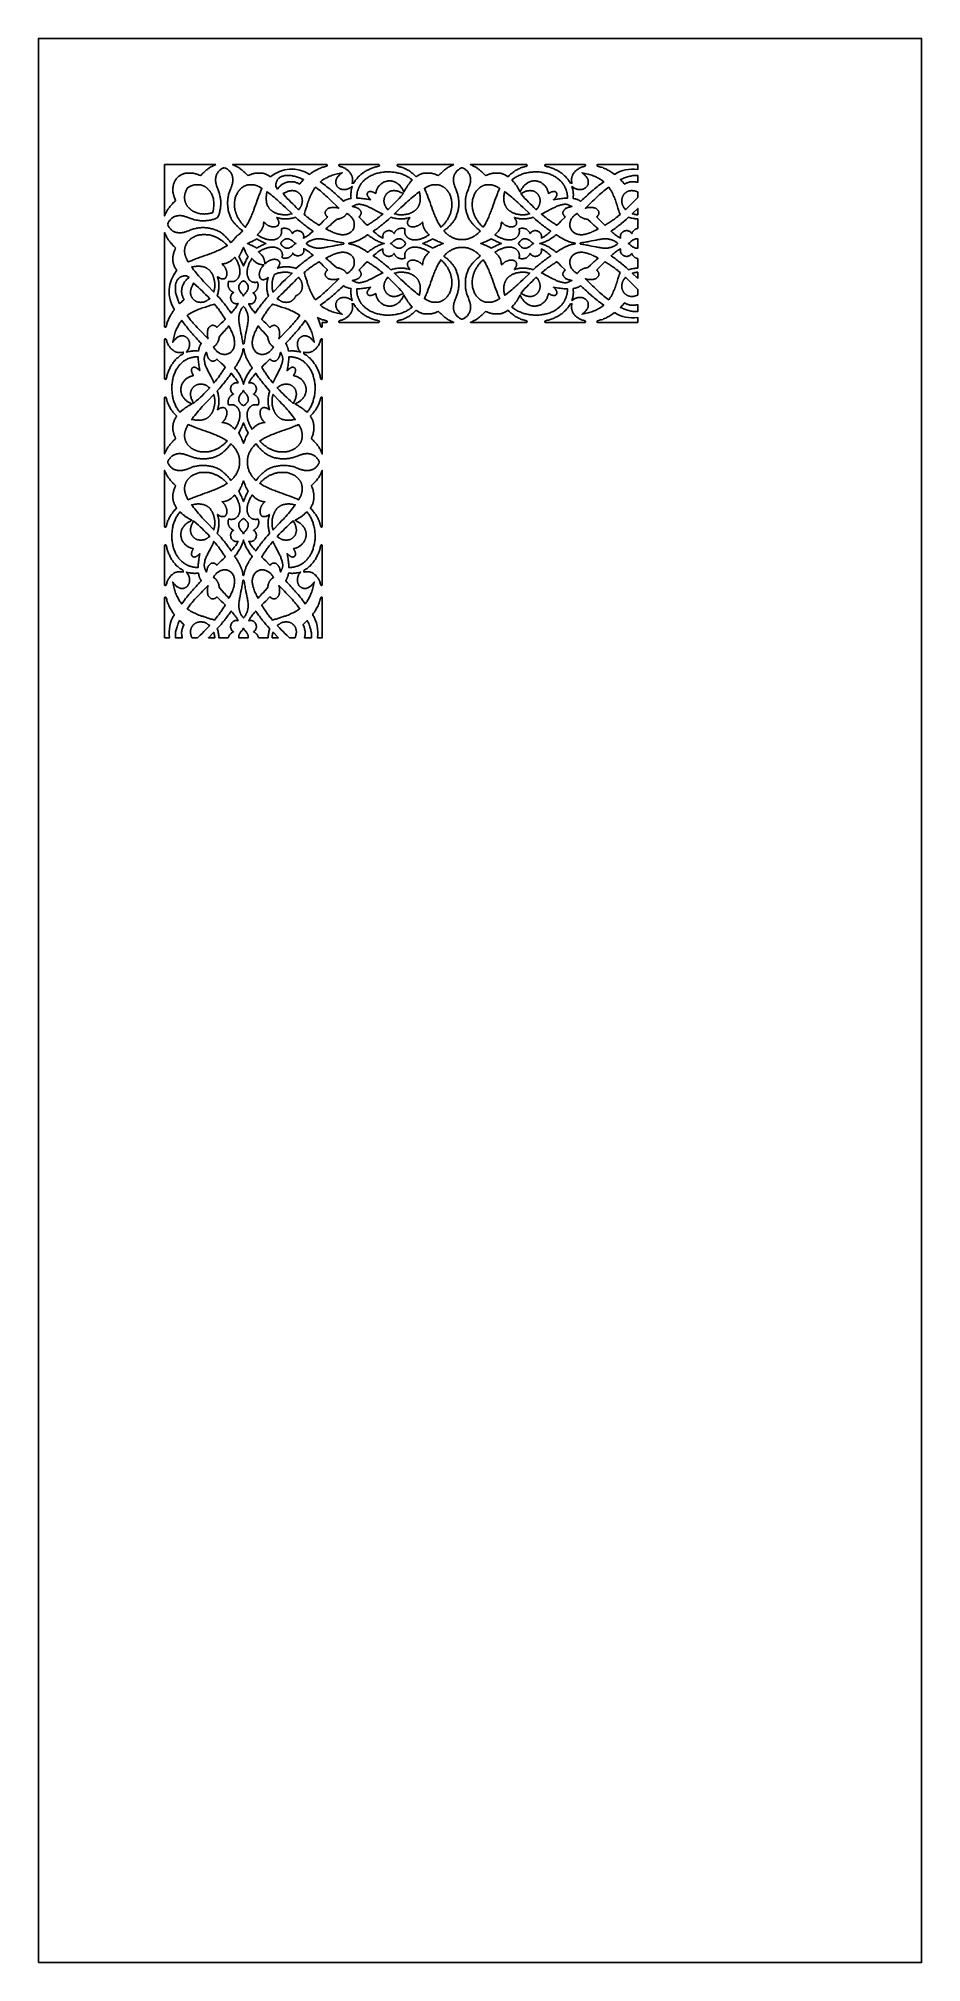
# Model space of a CAD drawing. Extents: x -280 to 280, y -610 to 610.
import ezdxf

# ---------------------------------------------------------------- set-up
doc = ezdxf.new("R2010")
doc.units = 0
doc.layers.add('LAYER_1', color=18, linetype='CONTINUOUS')

msp = doc.modelspace()

# ---------------------------------------------------------------- linework, layer by layer
at = {"layer": 'LAYER_1'}
for points in [[(-280, -610), (280, -610), (280, 610), (-280, 610)], [(-167.5, 530), (-170.1, 528.8), (-170.6, 528.6), (-171.1, 528.3), (-171.5, 528), (-172, 527.7), (-172.5, 527.4), (-172.9, 527), (-173.4, 526.7), (-173.9, 526.3), (-174.3, 525.9), (-174.8, 525.5), (-175.2, 525.1), (-175.7, 524.7), (-176.1, 524.2), (-176.5, 523.8), (-177.2, 523.1), (-178, 523.4), (-178.5, 523.6), (-179, 523.8), (-179.5, 523.9), (-180, 524.1), (-180.4, 524.2), (-180.9, 524.3), (-181.3, 524.4), (-181.8, 524.5), (-182.2, 524.6), (-182.7, 524.7), (-183.1, 524.7), (-183.5, 524.7), (-184, 524.7), (-184.4, 524.7), (-184.8, 524.7), (-185.2, 524.7), (-185.6, 524.7), (-186, 524.6), (-186.4, 524.5), (-186.8, 524.5), (-187.2, 524.4), (-187.6, 524.3), (-188, 524.1), (-188.4, 524), (-188.7, 523.9), (-189.1, 523.7), (-189.5, 523.5), (-189.9, 523.3), (-190.2, 523.1), (-190.6, 522.9), (-191, 522.7), (-191.8, 521.8), (-192.7, 521), (-192.9, 520.6), (-193.1, 520.2), (-193.3, 519.9), (-193.5, 519.5), (-193.7, 519.1), (-193.9, 518.7), (-194, 518.4), (-194.1, 518), (-194.3, 517.6), (-194.4, 517.2), (-194.5, 516.8), (-194.5, 516.4), (-194.6, 516), (-194.7, 515.6), (-194.7, 515.2), (-194.7, 514.8), (-194.7, 514.4), (-194.7, 514), (-194.7, 513.5), (-194.7, 513.1), (-194.7, 512.7), (-194.6, 512.2), (-194.5, 511.8), (-194.4, 511.3), (-194.3, 510.9), (-194.2, 510.4), (-194.1, 510), (-193.9, 509.5), (-193.8, 509), (-193.6, 508.5), (-193.4, 508), (-193.1, 507.2), (-193.8, 506.5), (-194.2, 506.1), (-194.7, 505.7), (-195.1, 505.2), (-195.5, 504.8), (-195.9, 504.3), (-196.3, 503.9), (-196.7, 503.4), (-197, 502.9), (-197.4, 502.5), (-197.7, 502), (-198, 501.5), (-198.3, 501.1), (-198.6, 500.6), (-198.8, 500.1), (-200, 497.5), (-200, 530)], [(-161.3, 527.8), (-160.9, 527.6), (-160.6, 527.3), (-160.2, 527.1), (-159.8, 526.8), (-159.5, 526.5), (-159.2, 526.3), (-158.9, 526), (-158.6, 525.7), (-158.4, 525.4), (-158.1, 525), (-157.9, 524.7), (-157.7, 524.4), (-157.6, 524.1), (-157.4, 523.7), (-157.2, 523.4), (-157.1, 523), (-157, 522.6), (-156.9, 522.3), (-156.9, 521.9), (-156.8, 521.5), (-156.8, 521.1), (-156.7, 520.8), (-156.7, 520.4), (-156.7, 520), (-156.8, 519.6), (-156.8, 519.2), (-156.9, 518.7), (-157, 518.3), (-157, 517.9), (-157.2, 517.5), (-157.3, 517.1), (-157.4, 516.6), (-157.6, 516.1), (-157.8, 515.6), (-158.1, 514.6), (-158.4, 514), (-158.6, 513.4), (-158.8, 512.8), (-159, 512.2), (-159.2, 511.6), (-159.4, 511), (-159.5, 510.3), (-159.7, 509.7), (-159.8, 509.1), (-159.9, 508.5), (-160, 507.8), (-160, 507.2), (-160.1, 506.6), (-160.1, 505.9), (-160.1, 505.3), (-160.1, 504.7), (-160, 504.1), (-160, 503.4), (-159.9, 502.8), (-159.8, 502.2), (-159.7, 501.6), (-159.6, 500.9), (-159.4, 500.3), (-159.3, 499.7), (-159.1, 499.1), (-158.9, 498.5), (-158.7, 497.9), (-158.5, 497.3), (-158.2, 496.7), (-157.9, 496.1), (-157.7, 495.5), (-157.4, 495), (-157.1, 494.5), (-156.8, 494.1), (-156.5, 493.7), (-156.2, 493.3), (-155.9, 492.9), (-155.5, 492.6), (-155.2, 492.2), (-154.9, 491.8), (-154.5, 491.4), (-154.1, 491.1), (-153.8, 490.7), (-153.4, 490.3), (-153, 490), (-152.6, 489.6), (-152.2, 489.3), (-151.7, 488.9), (-151.3, 488.6), (-150.5, 488), (-151.1, 487.3), (-151.4, 487.1), (-151.7, 486.8), (-151.9, 486.6), (-152.2, 486.3), (-152.5, 486.1), (-152.8, 485.8), (-153, 485.6), (-153.3, 485.4), (-153.6, 485.2), (-153.9, 484.9), (-154.2, 484.7), (-154.6, 484.6), (-154.7, 484.2), (-154.9, 483.9), (-155.2, 483.6), (-155.4, 483.3), (-155.6, 483), (-155.8, 482.8), (-156.1, 482.5), (-156.3, 482.2), (-156.6, 481.9), (-156.8, 481.7), (-157.1, 481.4), (-157.3, 481.1), (-158, 480.5), (-158.6, 481.3), (-158.9, 481.7), (-159.3, 482.2), (-159.6, 482.6), (-160, 483), (-160.3, 483.4), (-160.7, 483.8), (-161.1, 484.1), (-161.4, 484.5), (-161.8, 484.9), (-162.2, 485.2), (-162.6, 485.5), (-162.9, 485.9), (-163.3, 486.2), (-163.7, 486.5), (-164.1, 486.8), (-164.5, 487.1), (-165, 487.4), (-165.5, 487.7), (-166.1, 487.9), (-166.7, 488.2), (-167.3, 488.5), (-167.9, 488.7), (-168.5, 488.9), (-169.1, 489.1), (-169.7, 489.3), (-170.3, 489.4), (-170.9, 489.6), (-171.6, 489.7), (-172.2, 489.8), (-172.8, 489.9), (-173.4, 490), (-174.1, 490), (-174.7, 490.1), (-175.3, 490.1), (-175.9, 490.1), (-176.6, 490.1), (-177.2, 490), (-177.8, 490), (-178.5, 489.9), (-179.1, 489.8), (-179.7, 489.7), (-180.3, 489.5), (-181, 489.4), (-181.6, 489.2), (-182.2, 489), (-182.8, 488.8), (-183.4, 488.6), (-184, 488.4), (-184.6, 488.1), (-185.6, 487.8), (-186.1, 487.6), (-186.6, 487.4), (-187.1, 487.3), (-187.5, 487.2), (-187.9, 487), (-188.3, 487), (-188.7, 486.9), (-189.2, 486.8), (-189.6, 486.8), (-190, 486.7), (-190.4, 486.7), (-190.8, 486.7), (-191.1, 486.8), (-191.5, 486.8), (-191.9, 486.9), (-192.3, 486.9), (-192.6, 487), (-193, 487.1), (-193.4, 487.2), (-193.7, 487.4), (-194.1, 487.6), (-194.4, 487.7), (-194.7, 487.9), (-195, 488.1), (-195.4, 488.4), (-195.7, 488.6), (-196, 488.9), (-196.3, 489.2), (-196.5, 489.5), (-196.8, 489.8), (-197.1, 490.2), (-197.3, 490.5), (-197.6, 490.9), (-197.8, 491.3), (-197.9, 491.6), (-197.9, 491.7), (-197.9, 491.9), (-197.8, 492.1), (-197.8, 492.1), (-197.8, 492.1), (-197.8, 492.1), (-197.8, 492.1), (-197.9, 492.2), (-197.8, 492.3), (-197.8, 492.3), (-197.8, 492.3), (-197.8, 492.3), (-197.8, 492.3), (-197.9, 492.6), (-197.9, 492.7), (-197.9, 492.8), (-197.8, 493.1), (-197.6, 493.5), (-197.3, 493.9), (-197.1, 494.3), (-196.8, 494.6), (-196.5, 494.9), (-196.3, 495.2), (-196, 495.5), (-195.7, 495.8), (-195.4, 496.1), (-195, 496.3), (-194.7, 496.5), (-194.4, 496.7), (-194.1, 496.9), (-193.7, 497.1), (-193.4, 497.2), (-193, 497.3), (-192.6, 497.4), (-192.3, 497.5), (-191.9, 497.6), (-191.5, 497.6), (-191.1, 497.7), (-190.8, 497.7), (-190.4, 497.7), (-190, 497.7), (-189.6, 497.7), (-189.2, 497.6), (-188.7, 497.6), (-188.3, 497.5), (-187.9, 497.4), (-187.5, 497.3), (-187.1, 497.2), (-186.6, 497), (-186.1, 496.9), (-185.6, 496.7), (-184.6, 496.3), (-184, 496.1), (-183.4, 495.8), (-182.8, 495.6), (-182.2, 495.4), (-181.6, 495.2), (-181, 495.1), (-180.3, 494.9), (-179.7, 494.8), (-179.1, 494.7), (-178.5, 494.6), (-177.8, 494.5), (-177.2, 494.4), (-176.6, 494.4), (-175.9, 494.4), (-175.3, 494.4), (-174.7, 494.4), (-174.1, 494.4), (-173.4, 494.5), (-172.8, 494.5), (-172.2, 494.6), (-171.6, 494.7), (-170.9, 494.9), (-170.3, 495), (-169.7, 495.2), (-169.1, 495.3), (-168.5, 495.5), (-167.9, 495.7), (-167.3, 496), (-166.7, 496.2), (-166.4, 496.4), (-166.2, 496.7), (-166, 497.3), (-165.7, 497.9), (-165.5, 498.5), (-165.3, 499.1), (-165.2, 499.7), (-165, 500.3), (-164.9, 500.9), (-164.7, 501.6), (-164.6, 502.2), (-164.5, 502.8), (-164.5, 503.4), (-164.4, 504.1), (-164.4, 504.7), (-164.4, 505.3), (-164.4, 505.9), (-164.4, 506.6), (-164.4, 507.2), (-164.5, 507.8), (-164.6, 508.5), (-164.7, 509.1), (-164.8, 509.7), (-164.9, 510.3), (-165.1, 511), (-165.2, 511.6), (-165.4, 512.2), (-165.6, 512.8), (-165.8, 513.4), (-166.1, 514), (-166.3, 514.6), (-166.7, 515.6), (-166.9, 516.1), (-167, 516.6), (-167.2, 517.1), (-167.3, 517.5), (-167.4, 517.9), (-167.5, 518.3), (-167.6, 518.7), (-167.6, 519.2), (-167.7, 519.6), (-167.7, 520), (-167.7, 520.4), (-167.7, 520.8), (-167.7, 521.1), (-167.6, 521.5), (-167.6, 521.9), (-167.5, 522.3), (-167.4, 522.6), (-167.3, 523), (-167.2, 523.4), (-167.1, 523.7), (-166.9, 524.1), (-166.7, 524.4), (-166.5, 524.7), (-166.3, 525), (-166.1, 525.4), (-165.8, 525.7), (-165.5, 526), (-165.2, 526.3), (-164.9, 526.5), (-164.6, 526.8), (-164.3, 527.1), (-163.9, 527.3), (-163.5, 527.6), (-163.1, 527.8), (-162.8, 527.9), (-162.7, 527.9), (-162.6, 527.9), (-162.3, 527.8), (-162.3, 527.8), (-162.2, 527.9), (-162.1, 527.8), (-162.1, 527.8), (-161.9, 527.9), (-161.7, 527.9), (-161.6, 527.9)], [(-88.1, 524.3), (-88.4, 524.1), (-88.8, 523.8), (-89.1, 523.5), (-89.4, 523.2), (-89.7, 522.9), (-89.9, 522.7), (-90.2, 522.4), (-90.4, 522.1), (-90.6, 521.8), (-90.8, 521.5), (-90.9, 521.2), (-91, 520.9), (-91.2, 520.6), (-91.3, 520.4), (-91.3, 520.1), (-91.4, 519.8), (-91.4, 519.5), (-91.5, 519.2), (-91.5, 519), (-91.5, 518.7), (-91.5, 518.4), (-91.4, 518.2), (-91.4, 517.9), (-91.3, 517.7), (-91.2, 517.4), (-91.1, 517.2), (-91, 516.9), (-90.9, 516.7), (-90.8, 516.5), (-90.6, 516.3), (-90.5, 516.1), (-90.3, 515.9), (-90.1, 515.7), (-89.9, 515.5), (-89.7, 515.3), (-89.5, 515.2), (-89.3, 515), (-89.1, 514.9), (-88.8, 514.8), (-88.6, 514.7), (-88.3, 514.5), (-88.1, 514.5), (-87.8, 514.4), (-87.5, 514.3), (-87.2, 514.2), (-86.9, 514.2), (-86.6, 514.2), (-86.3, 514.2), (-86, 514.2), (-85.7, 514.2), (-85.4, 514.2), (-85.1, 514.3), (-84.8, 514.3), (-84.4, 514.4), (-84.1, 514.5), (-83.8, 514.6), (-83.4, 514.7), (-83.1, 514.9), (-82.8, 515), (-82.4, 515.2), (-82.1, 515.4), (-81.8, 515.7), (-81.4, 515.9), (-81.1, 516.2), (-81.5, 514.3), (-81.6, 514), (-81.7, 513.7), (-81.7, 513.3), (-81.8, 513), (-81.8, 512.6), (-81.8, 512.3), (-81.9, 511.9), (-81.9, 511.6), (-81.9, 511.2), (-81.9, 510.9), (-81.9, 510.5), (-81.9, 510.2), (-81.9, 509.8), (-81.9, 509.4), (-81.8, 508.6), (-82.8, 508.4), (-83.1, 508.3), (-83.3, 508.3), (-83.6, 508.2), (-83.9, 508.1), (-84.1, 508), (-84.4, 507.9), (-84.7, 507.8), (-84.9, 507.7), (-85.1, 507.6), (-85.4, 507.5), (-85.6, 507.4), (-85.9, 507.3), (-86.1, 507.1), (-86.7, 506.8), (-87.7, 507.8), (-88.5, 508.6), (-89.4, 509.4), (-90.2, 510.1), (-91, 510.9), (-91.9, 511.6), (-92.7, 512.4), (-93.6, 513.1), (-94.4, 513.8), (-95.3, 514.6), (-96.2, 515.3), (-97.1, 516), (-98, 516.7), (-98.9, 517.4), (-99.8, 518), (-101.2, 519.1), (-100.2, 519.9), (-99.6, 520.3), (-99.1, 520.7), (-98.5, 521), (-97.9, 521.4), (-97.2, 521.7), (-96.6, 522.1), (-95.9, 522.4), (-95.2, 522.7), (-94.4, 523), (-93.7, 523.3), (-92.9, 523.5), (-92.1, 523.8), (-91.2, 524), (-90.4, 524.2), (-87.4, 524.9)], [(-64.3, 530), (-64.2, 530), (-64.1, 530), (-64.1, 529.9), (-64, 529.9), (-63.9, 529.8), (-63.9, 529.7), (-63.9, 529.6), (-63.8, 529.6), (-63.8, 529.5), (-63.8, 529.4), (-63.9, 529.3), (-63.9, 529.2), (-64, 529.2), (-64, 529.1), (-64.1, 529.1), (-64.2, 529), (-64.9, 528.9), (-65.5, 528.7), (-66.1, 528.6), (-66.7, 528.4), (-67.3, 528.2), (-67.9, 528), (-68.5, 527.8), (-69.1, 527.5), (-69.7, 527.3), (-70.3, 527), (-70.8, 526.8), (-71.4, 526.5), (-72, 526.2), (-72.5, 525.9), (-73, 525.6), (-73.5, 525.2), (-74, 524.9), (-74.5, 524.5), (-75, 524.2), (-75.5, 523.8), (-75.9, 523.4), (-76.4, 523), (-76.8, 522.6), (-77.2, 522.2), (-77.6, 521.7), (-78, 521.3), (-78.4, 520.8), (-78.7, 520.4), (-79.1, 519.9), (-79.4, 519.4), (-79.7, 518.9), (-80.1, 518.2), (-81.1, 518.2), (-80.9, 519), (-80.9, 519.2), (-80.8, 519.4), (-80.8, 519.6), (-80.8, 519.9), (-80.8, 520.1), (-80.8, 520.3), (-80.8, 520.5), (-80.8, 520.7), (-80.8, 520.9), (-80.8, 521.1), (-80.9, 521.3), (-80.9, 521.6), (-80.9, 521.8), (-81, 522), (-81, 522.2), (-81.1, 522.4), (-81.2, 522.6), (-81.2, 522.8), (-81.3, 523), (-81.5, 523.3), (-81.6, 523.7), (-81.9, 524.1), (-82.1, 524.4), (-82.3, 524.8), (-82.6, 525.1), (-82.9, 525.5), (-83.2, 525.8), (-83.5, 526.1), (-83.8, 526.4), (-84.2, 526.7), (-84.6, 527), (-85, 527.2), (-85.4, 527.5), (-85.8, 527.7), (-86.3, 528), (-86.7, 528.2), (-87.2, 528.4), (-87.7, 528.6), (-88.2, 528.7), (-88.7, 528.9), (-89.2, 529), (-89.3, 529.1), (-89.4, 529.1), (-89.5, 529.2), (-89.5, 529.2), (-89.6, 529.3), (-89.6, 529.4), (-89.6, 529.5), (-89.6, 529.6), (-89.6, 529.6), (-89.6, 529.7), (-89.5, 529.8), (-89.5, 529.9), (-89.4, 529.9), (-89.3, 530), (-89.2, 530), (-89.1, 530)], [(-57.5, 525.4), (-56.8, 525.4), (-56, 525.3), (-55.3, 525.3), (-54.6, 525.2), (-53.9, 525.1), (-53.2, 525), (-52.5, 524.8), (-51.9, 524.7), (-51.2, 524.5), (-50.5, 524.3), (-49.8, 524.1), (-49.2, 523.9), (-48.6, 523.6), (-47.9, 523.4), (-47.3, 523.1), (-46.7, 522.8), (-46.1, 522.5), (-45.5, 522.1), (-45, 521.8), (-44.4, 521.4), (-44.2, 521.2), (-43.9, 521), (-43.6, 520.8), (-43, 520.3), (-44.1, 519), (-44.7, 518.2), (-45, 517.9), (-45.3, 517.5), (-45.5, 517.2), (-45.8, 516.9), (-46, 516.5), (-46.2, 516.2), (-46.5, 515.8), (-46.7, 515.4), (-47, 515), (-47.2, 514.5), (-48.3, 512.7), (-48.9, 514), (-49.1, 514.4), (-49.4, 514.8), (-49.6, 515.2), (-49.9, 515.6), (-50.1, 515.9), (-50.4, 516.2), (-50.7, 516.6), (-50.9, 516.9), (-51.2, 517.2), (-51.5, 517.4), (-51.8, 517.7), (-52.1, 517.9), (-52.4, 518.1), (-52.7, 518.4), (-53, 518.5), (-53.3, 518.7), (-53.7, 518.9), (-54, 519), (-54.3, 519.2), (-54.6, 519.3), (-55, 519.4), (-55.3, 519.5), (-55.6, 519.6), (-56, 519.6), (-56.3, 519.7), (-56.6, 519.7), (-57, 519.7), (-57.3, 519.7), (-57.6, 519.7), (-57.9, 519.7), (-58.3, 519.7), (-58.6, 519.6), (-58.9, 519.6), (-59.3, 519.5), (-59.6, 519.4), (-59.9, 519.3), (-60.2, 519.2), (-60.5, 519.1), (-60.8, 519), (-61.1, 518.8), (-61.4, 518.7), (-61.7, 518.5), (-62, 518.3), (-62.3, 518.1), (-62.6, 517.9), (-62.8, 517.7), (-63.1, 517.5), (-63.3, 517.3), (-63.6, 517), (-63.8, 516.8), (-64.1, 516.5), (-64.3, 516.2), (-64.5, 515.9), (-64.7, 515.6), (-64.9, 515.3), (-65.1, 515), (-65.2, 514.6), (-65.4, 514.3), (-65.6, 513.9), (-65.7, 513.6), (-65.8, 513.2), (-65.9, 512.8), (-66.2, 511.8), (-67, 512.2), (-67.2, 512.3), (-67.4, 512.4), (-67.7, 512.5), (-67.9, 512.6), (-68.1, 512.7), (-68.3, 512.7), (-68.4, 512.8), (-68.6, 512.8), (-68.8, 512.9), (-69, 512.9), (-69.1, 512.9), (-69.3, 512.9), (-69.5, 513), (-69.6, 513), (-69.7, 513), (-69.9, 512.9), (-70, 512.9), (-70.1, 512.9), (-70.2, 512.9), (-70.3, 512.9), (-70.5, 512.8), (-70.6, 512.8), (-70.6, 512.8), (-70.7, 512.7), (-70.8, 512.7), (-70.9, 512.6), (-71, 512.6), (-71, 512.5), (-71.1, 512.4), (-71.1, 512.4), (-71.2, 512.3), (-71.3, 512.2), (-71.3, 512.2), (-71.3, 512.1), (-71.4, 512), (-71.4, 511.9), (-71.4, 511.8), (-71.5, 511.7), (-71.5, 511.6), (-71.5, 511.5), (-71.5, 511.4), (-71.5, 511.3), (-71.5, 511.2), (-71.5, 511), (-71.5, 510.8), (-71.4, 510.5), (-71.3, 510.3), (-71.2, 510.1), (-71.1, 509.8), (-71, 509.6), (-70.8, 509.3), (-70.6, 509), (-69.4, 507.7), (-71.8, 508.1), (-72.7, 508.3), (-73.6, 508.4), (-74.5, 508.5), (-75.3, 508.6), (-76.2, 508.7), (-77, 508.7), (-78.2, 508.8), (-78.2, 509.7), (-78.2, 510.1), (-78.1, 510.4), (-78.1, 510.8), (-78, 511.2), (-78, 511.6), (-77.9, 512), (-77.8, 512.3), (-77.8, 512.7), (-77.7, 513), (-77.6, 513.4), (-77.5, 513.7), (-77.3, 514.1), (-77.2, 514.4), (-77.1, 514.7), (-77, 515), (-76.8, 515.4), (-76.7, 515.7), (-76.5, 516), (-76.4, 516.3), (-76.2, 516.6), (-76, 516.9), (-75.8, 517.2), (-75.7, 517.5), (-75.5, 517.7), (-75.3, 518), (-75.1, 518.3), (-74.9, 518.5), (-74.6, 518.8), (-74.4, 519.1), (-74.2, 519.3), (-74, 519.5), (-73.7, 519.8), (-73.5, 520), (-73.2, 520.2), (-73, 520.5), (-72.7, 520.7), (-72.5, 520.9), (-72.2, 521.1), (-71.9, 521.3), (-71.7, 521.5), (-71.4, 521.7), (-71.1, 521.9), (-70.8, 522.1), (-70.5, 522.2), (-70.3, 522.4), (-69.7, 522.8), (-69.1, 523.1), (-68.4, 523.4), (-67.8, 523.6), (-67.2, 523.9), (-66.5, 524.1), (-65.9, 524.3), (-65.2, 524.5), (-64.5, 524.7), (-63.8, 524.9), (-63.1, 525), (-62.4, 525.1), (-61.7, 525.2), (-61, 525.3), (-60.3, 525.4), (-59.6, 525.4), (-58.9, 525.4), (-58.2, 525.4)], [(-16.6, 530), (-19.1, 528.8), (-19.6, 528.6), (-20.1, 528.3), (-20.6, 528), (-21.1, 527.7), (-21.5, 527.4), (-22, 527), (-22.5, 526.7), (-22.9, 526.3), (-23.4, 525.9), (-23.8, 525.5), (-24.3, 525.1), (-24.7, 524.7), (-25.2, 524.2), (-25.6, 523.8), (-26.3, 523.1), (-27.1, 523.4), (-27.6, 523.6), (-28.1, 523.8), (-28.5, 523.9), (-29, 524.1), (-29.5, 524.2), (-29.9, 524.3), (-30.4, 524.4), (-30.8, 524.5), (-31.3, 524.6), (-31.7, 524.7), (-32.2, 524.7), (-32.6, 524.7), (-33, 524.7), (-33.4, 524.7), (-33.9, 524.7), (-34.3, 524.7), (-34.7, 524.7), (-35.1, 524.6), (-35.5, 524.5), (-35.9, 524.5), (-36.3, 524.4), (-36.7, 524.3), (-37, 524.1), (-37.4, 524), (-37.8, 523.9), (-38.2, 523.7), (-38.6, 523.5), (-38.9, 523.3), (-39.3, 523.1), (-39.7, 522.9), (-40, 522.7), (-40.5, 522.3), (-41.3, 523.1), (-41.7, 523.5), (-42.2, 523.9), (-42.7, 524.3), (-43.1, 524.7), (-43.6, 525.1), (-44.1, 525.4), (-44.6, 525.8), (-45.2, 526.2), (-45.7, 526.5), (-46.2, 526.8), (-46.8, 527.1), (-47.3, 527.4), (-47.9, 527.6), (-48.5, 527.9), (-49.1, 528.1), (-49.5, 528.2), (-49.8, 528.4), (-50.2, 528.5), (-50.6, 528.6), (-51, 528.7), (-51.4, 528.8), (-51.8, 528.9), (-52.2, 529), (-52.3, 529.1), (-52.4, 529.1), (-52.5, 529.2), (-52.5, 529.2), (-52.6, 529.3), (-52.6, 529.4), (-52.6, 529.5), (-52.6, 529.6), (-52.6, 529.6), (-52.6, 529.7), (-52.5, 529.8), (-52.5, 529.9), (-52.4, 529.9), (-52.3, 530), (-52.2, 530), (-52.1, 530)], [(-10.6, 527.8), (-10.2, 527.6), (-9.8, 527.3), (-9.4, 527.1), (-9.1, 526.8), (-8.7, 526.5), (-8.4, 526.3), (-8.1, 526), (-7.9, 525.7), (-7.6, 525.4), (-7.4, 525), (-7.2, 524.7), (-7, 524.4), (-6.8, 524.1), (-6.6, 523.7), (-6.5, 523.4), (-6.4, 523), (-6.2, 522.6), (-6.2, 522.3), (-6.1, 521.9), (-6, 521.5), (-6, 521.1), (-6, 520.8), (-6, 520.4), (-6, 520), (-6, 519.6), (-6.1, 519.2), (-6.1, 518.7), (-6.2, 518.3), (-6.3, 517.9), (-6.4, 517.5), (-6.5, 517.1), (-6.6, 516.6), (-6.8, 516.1), (-7, 515.6), (-7.3, 514.6), (-7.6, 514), (-7.8, 513.4), (-8.1, 512.8), (-8.3, 512.2), (-8.5, 511.6), (-8.6, 511), (-8.8, 510.3), (-8.9, 509.7), (-9, 509.1), (-9.1, 508.5), (-9.2, 507.8), (-9.2, 507.2), (-9.3, 506.6), (-9.3, 505.9), (-9.3, 505.3), (-9.3, 504.7), (-9.3, 504.1), (-9.2, 503.4), (-9.1, 502.8), (-9.1, 502.2), (-8.9, 501.6), (-8.8, 500.9), (-8.7, 500.3), (-8.5, 499.7), (-8.3, 499.1), (-8.1, 498.5), (-7.9, 497.9), (-7.7, 497.3), (-7.5, 496.7), (-7.2, 496.1), (-6.9, 495.5), (-6.6, 495), (-6.3, 494.5), (-6, 494.1), (-5.7, 493.7), (-5.4, 493.3), (-5.1, 492.9), (-4.8, 492.6), (-4.4, 492.2), (-4.1, 491.8), (-3.7, 491.4), (-3.4, 491.1), (-3, 490.7), (-2.6, 490.3), (-2.2, 490), (-1.8, 489.6), (-1.4, 489.3), (-1, 488.9), (-0.5, 488.6), (0.2, 488), (-0.4, 487.3), (-0.6, 487.1), (-0.9, 486.8), (-1.2, 486.6), (-1.4, 486.3), (-1.7, 486.1), (-2, 485.8), (-2.3, 485.6), (-2.6, 485.4), (-2.9, 485.2), (-3.2, 484.9), (-3.5, 484.7), (-3.8, 484.6), (-4.1, 484.4), (-4.4, 484.2), (-4.8, 484), (-5.1, 483.9), (-5.4, 483.7), (-5.8, 483.5), (-6.1, 483.4), (-6.5, 483.3), (-6.9, 483.2), (-7.2, 483), (-7.6, 482.9), (-8, 482.8), (-8.4, 482.8), (-8.8, 482.7), (-9.2, 482.6), (-9.6, 482.6), (-10, 482.5), (-10.4, 482.5), (-10.8, 482.5), (-11, 482.5), (-11.1, 482.5), (-11.4, 482.5), (-11.6, 482.5), (-11.8, 482.5), (-11.9, 482.5), (-12.4, 482.5), (-12.8, 482.5), (-13.2, 482.6), (-13.6, 482.6), (-14, 482.7), (-14.4, 482.8), (-14.8, 482.8), (-15.1, 482.9), (-15.5, 483), (-15.9, 483.2), (-16.3, 483.3), (-16.6, 483.4), (-17, 483.5), (-17.3, 483.7), (-17.6, 483.9), (-18, 484), (-18.3, 484.2), (-18.6, 484.4), (-18.9, 484.6), (-19.3, 484.7), (-19.6, 484.9), (-19.9, 485.2), (-20.2, 485.4), (-20.5, 485.6), (-20.7, 485.8), (-21, 486.1), (-21.3, 486.3), (-21.6, 486.6), (-21.8, 486.8), (-22.1, 487.1), (-22.4, 487.3), (-23, 488), (-22.2, 488.6), (-21.8, 488.9), (-21.4, 489.3), (-20.9, 489.6), (-20.5, 490), (-20.1, 490.3), (-19.8, 490.7), (-19.4, 491.1), (-19, 491.4), (-18.6, 491.8), (-18.3, 492.2), (-18, 492.6), (-17.6, 492.9), (-17.3, 493.3), (-17, 493.7), (-16.7, 494.1), (-16.4, 494.5), (-16.2, 495), (-15.8, 495.5), (-15.6, 496.1), (-15.3, 496.7), (-15, 497.3), (-14.8, 497.9), (-14.6, 498.5), (-14.4, 499.1), (-14.2, 499.7), (-14.1, 500.3), (-13.9, 500.9), (-13.8, 501.6), (-13.7, 502.2), (-13.6, 502.8), (-13.5, 503.4), (-13.5, 504.1), (-13.4, 504.7), (-13.4, 505.3), (-13.4, 505.9), (-13.5, 506.6), (-13.5, 507.2), (-13.6, 507.8), (-13.6, 508.5), (-13.7, 509.1), (-13.8, 509.7), (-14, 510.3), (-14.1, 511), (-14.3, 511.6), (-14.5, 512.2), (-14.7, 512.8), (-14.9, 513.4), (-15.1, 514), (-15.4, 514.6), (-15.8, 515.6), (-15.9, 516.1), (-16.1, 516.6), (-16.2, 517.1), (-16.4, 517.5), (-16.5, 517.9), (-16.6, 518.3), (-16.6, 518.7), (-16.7, 519.2), (-16.7, 519.6), (-16.8, 520), (-16.8, 520.4), (-16.8, 520.8), (-16.8, 521.1), (-16.7, 521.5), (-16.7, 521.9), (-16.6, 522.3), (-16.5, 522.6), (-16.4, 523), (-16.3, 523.4), (-16.1, 523.7), (-16, 524.1), (-15.8, 524.4), (-15.6, 524.7), (-15.4, 525), (-15.1, 525.4), (-14.9, 525.7), (-14.6, 526), (-14.3, 526.3), (-14, 526.5), (-13.7, 526.8), (-13.3, 527.1), (-13, 527.3), (-12.6, 527.6), (-12.2, 527.8), (-11.9, 527.9), (-11.8, 527.9), (-11.6, 527.9), (-11.4, 527.8), (-11.4, 527.8), (-11.4, 527.8), (-11.4, 527.8), (-11.4, 527.8), (-11.4, 527.8), (-11.4, 527.8), (-11.4, 527.8), (-11.4, 527.8), (-11.1, 527.9), (-11, 527.9), (-10.8, 527.9)], [(29.5, 530), (29.6, 530), (29.7, 529.9), (29.7, 529.9), (29.8, 529.8), (29.8, 529.7), (29.9, 529.6), (29.9, 529.6), (29.9, 529.5), (29.9, 529.4), (29.8, 529.3), (29.8, 529.2), (29.7, 529.2), (29.7, 529.1), (29.6, 529.1), (29.5, 529), (29.1, 528.9), (28.7, 528.8), (28.3, 528.7), (27.9, 528.6), (27.5, 528.5), (27.1, 528.4), (26.7, 528.2), (26.3, 528.1), (25.7, 527.9), (25.2, 527.6), (24.6, 527.4), (24, 527.1), (23.5, 526.8), (22.9, 526.5), (22.4, 526.2), (21.9, 525.8), (21.4, 525.4), (20.9, 525.1), (20.4, 524.7), (19.9, 524.3), (19.4, 523.9), (19, 523.5), (18.5, 523.1), (17.8, 522.3), (17.3, 522.7), (16.9, 522.9), (16.5, 523.1), (16.2, 523.3), (15.8, 523.5), (15.4, 523.7), (15.1, 523.9), (14.7, 524), (14.3, 524.1), (13.9, 524.3), (13.5, 524.4), (13.1, 524.5), (12.7, 524.5), (12.3, 524.6), (11.9, 524.7), (11.5, 524.7), (11.1, 524.7), (10.7, 524.7), (10.3, 524.7), (9.8, 524.7), (9.4, 524.7), (9, 524.7), (8.5, 524.6), (8.1, 524.5), (7.7, 524.4), (7.2, 524.3), (6.7, 524.2), (6.3, 524.1), (5.8, 523.9), (5.3, 523.8), (4.8, 523.6), (4.4, 523.4), (3.5, 523.1), (2.9, 523.8), (2.4, 524.2), (2, 524.7), (1.5, 525.1), (1.1, 525.5), (0.6, 525.9), (0.2, 526.3), (-0.3, 526.7), (-0.7, 527), (-1.2, 527.4), (-1.7, 527.7), (-2.1, 528), (-2.6, 528.3), (-3.1, 528.6), (-3.6, 528.8), (-6.1, 530), (29.4, 530)], [(36.1, 525.4), (36.9, 525.4), (37.6, 525.4), (38.3, 525.3), (39, 525.2), (39.7, 525.1), (40.4, 525), (41.1, 524.9), (41.8, 524.7), (42.4, 524.5), (43.1, 524.3), (43.8, 524.1), (44.4, 523.9), (45.1, 523.6), (45.7, 523.4), (46.3, 523.1), (46.9, 522.8), (47.5, 522.4), (47.8, 522.2), (48.1, 522.1), (48.4, 521.9), (48.7, 521.7), (48.9, 521.5), (49.2, 521.3), (49.5, 521.1), (49.7, 520.9), (50, 520.7), (50.2, 520.5), (50.5, 520.2), (50.7, 520), (51, 519.8), (51.2, 519.5), (51.4, 519.3), (51.7, 519.1), (51.9, 518.8), (52.1, 518.5), (52.3, 518.3), (52.5, 518), (52.7, 517.7), (52.9, 517.5), (53.1, 517.2), (53.3, 516.9), (53.4, 516.6), (53.6, 516.3), (53.8, 516), (53.9, 515.7), (54.1, 515.4), (54.2, 515), (54.4, 514.7), (54.5, 514.4), (54.6, 514.1), (54.7, 513.7), (54.8, 513.4), (54.9, 513), (55, 512.7), (55.1, 512.3), (55.2, 512), (55.2, 511.6), (55.3, 511.2), (55.3, 510.8), (55.4, 510.4), (55.4, 510.1), (55.5, 509.7), (55.5, 508.8), (54.2, 508.7), (53.4, 508.7), (52.6, 508.6), (51.7, 508.5), (50.9, 508.4), (50, 508.3), (49, 508.1), (46.6, 507.7), (47.8, 509), (48, 509.3), (48.2, 509.6), (48.4, 509.8), (48.5, 510.1), (48.6, 510.3), (48.7, 510.5), (48.7, 510.8), (48.8, 511), (48.8, 511.2), (48.8, 511.3), (48.8, 511.4), (48.8, 511.5), (48.7, 511.6), (48.7, 511.7), (48.7, 511.8), (48.7, 511.9), (48.6, 512), (48.6, 512.1), (48.6, 512.2), (48.5, 512.2), (48.5, 512.3), (48.4, 512.4), (48.3, 512.4), (48.3, 512.5), (48.2, 512.6), (48.1, 512.6), (48.1, 512.7), (48, 512.7), (47.9, 512.8), (47.8, 512.8), (47.7, 512.8), (47.6, 512.9), (47.5, 512.9), (47.4, 512.9), (47.3, 512.9), (47.1, 512.9), (47, 513), (46.9, 513), (46.7, 513), (46.6, 512.9), (46.4, 512.9), (46.2, 512.9), (46.1, 512.9), (45.9, 512.8), (45.7, 512.8), (45.5, 512.7), (45.3, 512.7), (45.1, 512.6), (44.9, 512.5), (44.7, 512.4), (44.5, 512.3), (44.3, 512.2), (43.4, 511.8), (43.2, 512.8), (43.1, 513.2), (42.9, 513.6), (42.8, 513.9), (42.7, 514.3), (42.5, 514.6), (42.3, 515), (42.1, 515.3), (42, 515.6), (41.7, 515.9), (41.5, 516.2), (41.3, 516.5), (41.1, 516.8), (40.8, 517), (40.6, 517.3), (40.3, 517.5), (40.1, 517.7), (39.8, 517.9), (39.5, 518.1), (39.3, 518.3), (39, 518.5), (38.7, 518.7), (38.4, 518.8), (38.1, 519), (37.8, 519.1), (37.5, 519.2), (37.2, 519.3), (36.8, 519.4), (36.5, 519.5), (36.2, 519.6), (35.9, 519.6), (35.5, 519.7), (35.2, 519.7), (34.9, 519.7), (34.5, 519.7), (34.2, 519.7), (33.9, 519.7), (33.5, 519.7), (33.2, 519.6), (32.9, 519.6), (32.5, 519.5), (32.2, 519.4), (31.9, 519.3), (31.6, 519.2), (31.2, 519), (30.9, 518.9), (30.6, 518.7), (30.3, 518.5), (30, 518.4), (29.7, 518.1), (29.4, 517.9), (29.1, 517.7), (28.8, 517.4), (28.5, 517.2), (28.2, 516.9), (27.9, 516.6), (27.6, 516.2), (27.4, 515.9), (27.1, 515.6), (26.9, 515.2), (26.6, 514.8), (26.4, 514.4), (26.2, 514), (25.5, 512.7), (24.5, 514.5), (24.2, 515), (24, 515.4), (23.7, 515.8), (23.5, 516.2), (23.3, 516.5), (23, 516.9), (22.8, 517.2), (22.5, 517.5), (22.3, 517.9), (22, 518.2), (21.3, 519), (20.2, 520.3), (20.9, 520.8), (21.1, 521), (21.4, 521.2), (21.7, 521.4), (22.2, 521.8), (22.8, 522.1), (23.4, 522.5), (24, 522.8), (24.6, 523.1), (25.2, 523.4), (25.8, 523.6), (26.5, 523.9), (27.1, 524.1), (27.8, 524.3), (28.4, 524.5), (29.1, 524.7), (29.8, 524.8), (30.5, 525), (31.2, 525.1), (31.9, 525.2), (32.6, 525.3), (33.3, 525.3), (34, 525.4), (34.7, 525.4), (35.4, 525.4)], [(66.5, 530), (66.6, 530), (66.6, 529.9), (66.7, 529.9), (66.8, 529.8), (66.8, 529.7), (66.8, 529.6), (66.9, 529.6), (66.9, 529.5), (66.9, 529.4), (66.8, 529.3), (66.8, 529.2), (66.7, 529.2), (66.7, 529.1), (66.6, 529.1), (66.5, 529), (66, 528.9), (65.4, 528.7), (64.9, 528.6), (64.4, 528.4), (64, 528.2), (63.5, 528), (63.1, 527.7), (62.6, 527.5), (62.2, 527.2), (61.8, 527), (61.5, 526.7), (61.1, 526.4), (60.8, 526.1), (60.4, 525.8), (60.1, 525.5), (59.8, 525.1), (59.6, 524.8), (59.3, 524.4), (59.1, 524.1), (58.9, 523.7), (58.7, 523.3), (58.6, 523), (58.5, 522.8), (58.4, 522.6), (58.4, 522.4), (58.3, 522.2), (58.2, 522), (58.2, 521.8), (58.2, 521.6), (58.1, 521.3), (58.1, 521.1), (58.1, 520.9), (58.1, 520.7), (58.1, 520.5), (58, 520.3), (58.1, 520.1), (58.1, 519.9), (58.1, 519.6), (58.1, 519.4), (58.1, 519.2), (58.2, 519), (58.3, 518.2), (57.4, 518.2), (56.9, 518.9), (56.6, 519.4), (56.3, 519.9), (56, 520.4), (55.6, 520.8), (55.3, 521.3), (54.9, 521.7), (54.5, 522.2), (54.1, 522.6), (53.6, 523), (53.2, 523.4), (52.7, 523.8), (52.3, 524.2), (51.8, 524.5), (51.3, 524.9), (50.8, 525.2), (50.3, 525.6), (49.7, 525.9), (49.2, 526.2), (48.7, 526.5), (48.1, 526.8), (47.5, 527), (47, 527.3), (46.4, 527.5), (45.8, 527.8), (45.2, 528), (44.6, 528.2), (44, 528.4), (43.4, 528.6), (42.7, 528.7), (42.1, 528.9), (41.5, 529), (41.4, 529.1), (41.3, 529.1), (41.2, 529.2), (41.2, 529.2), (41.1, 529.3), (41.1, 529.4), (41.1, 529.5), (41.1, 529.6), (41.1, 529.6), (41.1, 529.7), (41.2, 529.8), (41.2, 529.9), (41.3, 529.9), (41.4, 530), (41.5, 530), (41.6, 530), (66.4, 530)], [(67.6, 524.2), (68.5, 524), (69.3, 523.8), (70.1, 523.5), (70.9, 523.3), (71.7, 523), (72.4, 522.7), (73.1, 522.4), (73.8, 522.1), (74.5, 521.7), (75.1, 521.4), (75.7, 521), (76.3, 520.7), (76.9, 520.3), (77.4, 519.9), (78.5, 519.1), (77, 518), (76.1, 517.4), (75.2, 516.7), (74.3, 516), (73.4, 515.3), (72.6, 514.6), (71.7, 513.8), (70.8, 513.1), (70, 512.4), (69.1, 511.6), (68.3, 510.9), (67.5, 510.1), (66.6, 509.4), (65.8, 508.6), (65, 507.8), (63.9, 506.8), (63.3, 507.1), (63.1, 507.3), (62.9, 507.4), (62.6, 507.5), (62.4, 507.6), (62.2, 507.7), (61.9, 507.8), (61.6, 507.9), (61.4, 508), (61.1, 508.1), (60.9, 508.2), (60.6, 508.3), (60.3, 508.3), (60, 508.4), (59, 508.6), (59.1, 509.4), (59.1, 509.8), (59.1, 510.2), (59.2, 510.5), (59.2, 510.9), (59.2, 511.2), (59.1, 511.6), (59.1, 511.9), (59.1, 512.3), (59.1, 512.6), (59, 513), (59, 513.3), (58.9, 513.7), (58.8, 514), (58.8, 514.3), (58.3, 516.2), (58.7, 515.9), (59, 515.7), (59.4, 515.4), (59.7, 515.2), (60, 515), (60.4, 514.9), (60.7, 514.7), (61, 514.6), (61.4, 514.5), (61.7, 514.4), (62, 514.3), (62.3, 514.3), (62.7, 514.2), (63, 514.2), (63.3, 514.2), (63.6, 514.2), (63.9, 514.2), (64.2, 514.2), (64.5, 514.2), (64.8, 514.3), (65, 514.4), (65.3, 514.5), (65.6, 514.5), (65.8, 514.7), (66.1, 514.8), (66.3, 514.9), (66.5, 515), (66.8, 515.2), (67, 515.3), (67.2, 515.5), (67.4, 515.7), (67.6, 515.9), (67.7, 516.1), (67.9, 516.3), (68, 516.5), (68.2, 516.7), (68.3, 516.9), (68.4, 517.2), (68.5, 517.4), (68.6, 517.7), (68.6, 517.9), (68.7, 518.2), (68.7, 518.4), (68.7, 518.7), (68.7, 519), (68.7, 519.2), (68.7, 519.5), (68.7, 519.8), (68.6, 520.1), (68.5, 520.4), (68.4, 520.6), (68.3, 520.9), (68.2, 521.2), (68, 521.5), (67.8, 521.8), (67.6, 522.1), (67.4, 522.4), (67.2, 522.7), (66.9, 522.9), (66.7, 523.2), (66.4, 523.5), (66, 523.8), (65.7, 524.1), (65.3, 524.3), (64.7, 524.9)], [(-178.7, 517.3), (-178.5, 517.3), (-178.2, 517.3), (-177.9, 517.2), (-177.6, 517.2), (-177.4, 517.1), (-177.1, 517.1), (-176.8, 517), (-176.6, 517), (-176.3, 516.9), (-176.1, 516.8), (-175.8, 516.7), (-175.5, 516.6), (-175.3, 516.5), (-175.1, 516.4), (-174.8, 516.3), (-174.6, 516.1), (-174.4, 516), (-174.1, 515.9), (-173.9, 515.7), (-173.7, 515.6), (-173.5, 515.4), (-173.3, 515.2), (-173.1, 515.1), (-172.9, 514.9), (-172.7, 514.7), (-172.5, 514.5), (-172.3, 514.3), (-172.1, 514.1), (-171.9, 513.9), (-171.7, 513.7), (-171.6, 513.5), (-171.4, 513.3), (-171.2, 513.1), (-171.1, 512.8), (-170.9, 512.6), (-170.8, 512.4), (-170.6, 512.1), (-170.3, 511.6), (-170.1, 511.1), (-169.9, 510.6), (-169.7, 510), (-169.5, 509.5), (-169.3, 508.9), (-169.1, 508.3), (-169, 507.8), (-168.9, 507.2), (-168.8, 506.5), (-168.8, 505.9), (-168.8, 505.3), (-168.7, 504.7), (-168.8, 504), (-168.8, 503.4), (-168.9, 502.7), (-168.9, 502.4), (-169, 502.1), (-169, 501.7), (-169.1, 501.4), (-169.2, 501.1), (-169.2, 500.7), (-169.3, 500.4), (-169.4, 500.1), (-169.5, 499.7), (-169.6, 499.6), (-169.7, 499.5), (-170.1, 499.4), (-170.4, 499.3), (-170.7, 499.2), (-171.1, 499.2), (-171.4, 499.1), (-171.7, 499), (-172.1, 499), (-172.4, 498.9), (-172.7, 498.9), (-173.4, 498.8), (-174, 498.8), (-174.7, 498.7), (-175.3, 498.8), (-175.9, 498.8), (-176.5, 498.8), (-177.2, 498.9), (-177.8, 499), (-178.3, 499.1), (-178.9, 499.3), (-179.5, 499.5), (-180, 499.7), (-180.6, 499.9), (-181.1, 500.1), (-181.6, 500.3), (-182.1, 500.6), (-182.4, 500.8), (-182.6, 500.9), (-182.8, 501.1), (-183.1, 501.2), (-183.3, 501.4), (-183.5, 501.6), (-183.7, 501.7), (-183.9, 501.9), (-184.1, 502.1), (-184.3, 502.3), (-184.5, 502.5), (-184.7, 502.7), (-184.9, 502.9), (-185.1, 503.1), (-185.2, 503.3), (-185.4, 503.5), (-185.6, 503.7), (-185.7, 503.9), (-185.9, 504.1), (-186, 504.4), (-186.1, 504.6), (-186.3, 504.8), (-186.4, 505.1), (-186.5, 505.3), (-186.6, 505.5), (-186.7, 505.8), (-186.8, 506.1), (-186.9, 506.3), (-187, 506.6), (-187, 506.8), (-187.1, 507.1), (-187.1, 507.4), (-187.2, 507.6), (-187.2, 507.9), (-187.3, 508.2), (-187.3, 508.5), (-187.3, 508.7), (-187.3, 509), (-187.3, 509.3), (-187.3, 509.6), (-187.3, 509.9), (-187.3, 510.2), (-187.2, 510.5), (-187.2, 510.8), (-187.1, 511.1), (-187.1, 511.4), (-187, 511.7), (-186.9, 512), (-186.8, 512.3), (-186.7, 512.6), (-186.6, 512.9), (-186.5, 513.2), (-186.4, 513.6), (-186.2, 513.9), (-186.1, 514.2), (-185.9, 514.5), (-185.8, 514.8), (-185.6, 515.1), (-185.4, 515.4), (-185.1, 515.6), (-184.8, 515.8), (-184.5, 515.9), (-184.2, 516.1), (-183.9, 516.2), (-183.6, 516.4), (-183.2, 516.5), (-182.9, 516.6), (-182.6, 516.7), (-182.3, 516.8), (-182, 516.9), (-181.7, 517), (-181.4, 517.1), (-181.1, 517.1), (-180.8, 517.2), (-180.5, 517.2), (-180.2, 517.3), (-179.9, 517.3), (-179.6, 517.3), (-179.3, 517.3), (-179, 517.3)], [(-145.1, 517.3), (-144.8, 517.3), (-144.5, 517.3), (-144.2, 517.3), (-144, 517.2), (-143.7, 517.2), (-143.4, 517.1), (-143, 517.1), (-142.7, 517), (-142.4, 516.9), (-142.1, 516.8), (-141.8, 516.7), (-141.5, 516.6), (-141.2, 516.5), (-140.9, 516.4), (-140.6, 516.2), (-140.3, 516.1), (-139.9, 515.9), (-139.6, 515.8), (-139.3, 515.6), (-139, 515.4), (-138.3, 515), (-138.8, 513.9), (-139.1, 513.2), (-139.3, 512.6), (-139.6, 511.8), (-139.9, 511.1), (-140.2, 510.4), (-140.7, 508.9), (-141.3, 507.4), (-141.8, 505.9), (-142.3, 504.4), (-142.9, 502.8), (-143.4, 501.3), (-143.7, 500.5), (-144, 499.8), (-144.3, 499), (-144.6, 498.3), (-144.9, 497.5), (-145.3, 496.8), (-145.6, 496), (-145.9, 495.3), (-146.3, 494.6), (-146.6, 493.9), (-147, 493.2), (-147.4, 492.5), (-147.8, 491.8), (-148.2, 491.2), (-148.7, 490.3), (-149.5, 491), (-149.8, 491.3), (-150.1, 491.6), (-150.3, 491.9), (-150.6, 492.2), (-150.9, 492.5), (-151.2, 492.9), (-151.4, 493.2), (-151.7, 493.5), (-151.9, 493.8), (-152.1, 494.1), (-152.4, 494.5), (-152.6, 494.8), (-152.8, 495.1), (-153, 495.4), (-153.2, 495.8), (-153.4, 496.1), (-153.6, 496.4), (-153.7, 496.7), (-153.9, 497.1), (-154, 497.4), (-154.2, 497.7), (-154.3, 498.1), (-154.5, 498.4), (-154.6, 498.7), (-154.7, 499.1), (-154.8, 499.4), (-154.9, 499.7), (-155, 500.1), (-155.1, 500.4), (-155.2, 500.7), (-155.3, 501.1), (-155.4, 501.4), (-155.4, 501.7), (-155.5, 502.1), (-155.5, 502.4), (-155.6, 502.7), (-155.6, 503.4), (-155.7, 504), (-155.7, 504.7), (-155.7, 505.3), (-155.7, 505.9), (-155.6, 506.5), (-155.5, 507.2), (-155.4, 507.8), (-155.3, 508.3), (-155.2, 508.9), (-155, 509.5), (-154.8, 510), (-154.6, 510.6), (-154.3, 511.1), (-154.1, 511.6), (-153.8, 512.1), (-153.7, 512.4), (-153.5, 512.6), (-153.4, 512.8), (-153.2, 513.1), (-153.1, 513.3), (-152.9, 513.5), (-152.7, 513.7), (-152.5, 513.9), (-152.4, 514.1), (-152.2, 514.3), (-152, 514.5), (-151.8, 514.7), (-151.6, 514.9), (-151.4, 515.1), (-151.2, 515.2), (-151, 515.4), (-150.8, 515.6), (-150.5, 515.7), (-150.3, 515.9), (-150.1, 516), (-149.9, 516.1), (-149.6, 516.3), (-149.4, 516.4), (-149.1, 516.5), (-148.9, 516.6), (-148.6, 516.7), (-148.4, 516.8), (-148.1, 516.9), (-147.9, 517), (-147.6, 517), (-147.4, 517.1), (-147.1, 517.1), (-146.8, 517.2), (-146.5, 517.2), (-146.3, 517.3), (-146, 517.3), (-145.7, 517.3), (-145.4, 517.3)], [(-133.4, 511.6), (-132.5, 510.8), (-131.5, 510.1), (-130.6, 509.3), (-129.6, 508.5), (-128.7, 507.7), (-127.8, 506.9), (-126.9, 506.1), (-126, 505.3), (-125.1, 504.4), (-123.4, 502.8), (-119.2, 498.8), (-120.5, 498.5), (-120.9, 498.4), (-121.3, 498.3), (-121.7, 498.3), (-122.1, 498.2), (-122.6, 498.2), (-123, 498.2), (-123.4, 498.1), (-123.8, 498.2), (-124.3, 498.2), (-124.7, 498.2), (-125.1, 498.2), (-125.5, 498.3), (-126, 498.3), (-126.4, 498.4), (-126.8, 498.5), (-127.2, 498.6), (-127.5, 498.7), (-127.8, 498.7), (-128.2, 498.8), (-128.5, 498.9), (-128.8, 499), (-129.1, 499.2), (-129.4, 499.3), (-129.7, 499.4), (-130, 499.5), (-130.3, 499.7), (-130.5, 499.8), (-130.8, 499.9), (-131.1, 500.1), (-131.3, 500.2), (-131.5, 500.4), (-131.8, 500.5), (-132, 500.7), (-132.2, 500.9), (-132.4, 501.1), (-132.6, 501.2), (-132.8, 501.4), (-133, 501.6), (-133.2, 501.8), (-133.4, 502), (-133.6, 502.2), (-133.7, 502.4), (-133.9, 502.6), (-134, 502.8), (-134.2, 503.1), (-134.3, 503.3), (-134.4, 503.5), (-134.6, 503.7), (-134.7, 504), (-134.8, 504.2), (-134.9, 504.4), (-135, 504.7), (-135.1, 504.9), (-135.2, 505.2), (-135.2, 505.4), (-135.3, 505.7), (-135.4, 505.9), (-135.4, 506.2), (-135.5, 506.5), (-135.5, 507), (-135.6, 507.5), (-135.6, 508.1), (-135.6, 508.6), (-135.6, 509.2), (-135.6, 509.7), (-135.5, 510.3), (-135.5, 510.9), (-135.4, 511.5), (-135.1, 512.8)], [(-121.6, 523.2), (-121, 523.2), (-120.3, 523.1), (-119.7, 523.1), (-119, 523), (-118.4, 522.8), (-117.7, 522.7), (-117, 522.5), (-116.4, 522.3), (-115.7, 522.1), (-115.1, 521.9), (-114.4, 521.7), (-113.8, 521.4), (-113.1, 521.1), (-111.9, 520.5), (-112.9, 519.4), (-113.5, 518.8), (-114, 518.1), (-114.4, 517.7), (-114.9, 517.9), (-115.3, 518.2), (-115.8, 518.4), (-116.3, 518.5), (-116.7, 518.7), (-117.2, 518.8), (-117.7, 519), (-118.2, 519), (-118.7, 519.1), (-119.2, 519.2), (-119.6, 519.2), (-120.1, 519.2), (-120.6, 519.1), (-121.1, 519.1), (-121.6, 519), (-122.1, 518.9), (-122.5, 518.8), (-123, 518.7), (-123.5, 518.5), (-123.9, 518.3), (-124.3, 518.1), (-124.8, 517.9), (-125.2, 517.6), (-125.6, 517.4), (-126, 517.1), (-126.4, 516.8), (-126.8, 516.4), (-127.1, 516.1), (-127.5, 515.7), (-127.8, 515.3), (-128.1, 514.9), (-128.4, 514.5), (-129.4, 516.2), (-129.4, 516.3), (-129.4, 516.6), (-129.4, 516.8), (-129.4, 517.1), (-129.4, 517.4), (-129.4, 517.7), (-129.4, 517.9), (-129.3, 518.2), (-129.3, 518.4), (-129.2, 518.7), (-129.1, 518.9), (-129.1, 519.2), (-129, 519.4), (-128.9, 519.6), (-128.7, 519.9), (-128.6, 520.1), (-128.5, 520.3), (-128.4, 520.5), (-128.2, 520.7), (-128.1, 520.9), (-127.9, 521.1), (-127.7, 521.3), (-127.5, 521.5), (-127.2, 521.7), (-127, 521.9), (-126.7, 522), (-126.4, 522.2), (-126.2, 522.3), (-125.9, 522.4), (-125.6, 522.5), (-125.3, 522.7), (-125.1, 522.8), (-124.8, 522.8), (-124.5, 522.9), (-124.2, 523), (-123.9, 523.1), (-123.6, 523.1), (-123.3, 523.2), (-123, 523.2), (-122.6, 523.2), (-122.3, 523.2)], [(-118.6, 513.6), (-118.3, 513.5), (-118, 513.5), (-117.7, 513.4), (-117.5, 513.4), (-117.3, 513.3), (-117.1, 513.3), (-116.9, 513.2), (-116.7, 513.1), (-116.4, 513), (-116.2, 513), (-116.1, 512.9), (-115.9, 512.8), (-115.7, 512.6), (-115.5, 512.5), (-115.3, 512.4), (-115.1, 512.3), (-115, 512.1), (-114.8, 512), (-114.7, 511.9), (-114.5, 511.7), (-114.4, 511.6), (-114.2, 511.4), (-114.1, 511.2), (-114, 511.1), (-113.8, 510.9), (-113.7, 510.7), (-113.6, 510.5), (-113.5, 510.4), (-113.4, 510.2), (-113.3, 510), (-113.2, 509.8), (-113.1, 509.6), (-113, 509.4), (-113, 509.2), (-112.9, 509), (-112.8, 508.8), (-112.8, 508.5), (-112.8, 508.3), (-112.7, 508.1), (-112.7, 507.9), (-112.7, 507.7), (-112.7, 507.4), (-112.6, 507.2), (-112.6, 507), (-112.7, 506.7), (-112.7, 506.5), (-112.7, 506.3), (-112.7, 506), (-112.8, 505.8), (-112.8, 505.6), (-112.9, 505.3), (-112.9, 505.1), (-113, 504.9), (-113.1, 504.6), (-113.2, 504.4), (-113.3, 504.2), (-113.4, 503.9), (-113.5, 503.7), (-113.6, 503.5), (-113.7, 503.2), (-113.9, 503), (-114, 502.8), (-114.2, 502.5), (-114.3, 502.3), (-114.5, 502.1), (-115, 501.4), (-116.6, 502.9), (-117.7, 504), (-118.8, 505.1), (-120, 506.2), (-121.1, 507.4), (-122.2, 508.6), (-123.4, 509.9), (-124.9, 511.6), (-123.9, 512.2), (-123.4, 512.4), (-123, 512.6), (-122.5, 512.8), (-122.1, 513), (-121.7, 513.1), (-121.3, 513.2), (-120.9, 513.3), (-120.5, 513.4), (-120.1, 513.5), (-119.7, 513.5), (-119.3, 513.6), (-119, 513.6)], [(-103, 514.7), (-102.1, 514), (-101.2, 513.3), (-100.3, 512.5), (-99.5, 511.8), (-98.6, 511), (-97.7, 510.2), (-96.8, 509.4), (-95.9, 508.5), (-95, 507.7), (-94.1, 506.9), (-93.3, 506), (-91.5, 504.3), (-89.6, 502.4), (-90, 502.6), (-90.5, 502.7), (-90.9, 502.8), (-91.3, 502.8), (-91.7, 502.9), (-92.1, 502.9), (-92.5, 502.9), (-93, 502.9), (-93.4, 502.9), (-93.8, 502.9), (-94.2, 502.8), (-94.5, 502.8), (-94.9, 502.7), (-95.3, 502.6), (-95.7, 502.5), (-96, 502.4), (-96.2, 502.3), (-96.4, 502.1), (-96.7, 502), (-96.9, 501.8), (-97.1, 501.6), (-97.3, 501.4), (-97.4, 501.2), (-97.6, 501), (-97.7, 500.8), (-97.9, 500.6), (-98, 500.4), (-98, 500.2), (-98.1, 500.1), (-98.1, 500), (-98.1, 499.9), (-98.1, 499.8), (-98.2, 499.7), (-98.2, 499.5), (-98.2, 499.4), (-98.2, 499.3), (-98.2, 499.2), (-98.1, 499.1), (-98.1, 498.9), (-98.1, 498.8), (-98, 498.7), (-98, 498.6), (-97.9, 498.4), (-97.9, 498.3), (-97.8, 498.1), (-97.7, 498), (-97.7, 497.9), (-97.6, 497.7), (-97.5, 497.6), (-97.4, 497.4), (-97.2, 497.3), (-96.8, 496.8), (-99.4, 494.1), (-100.6, 492.9), (-101.9, 491.6), (-102.8, 492.1), (-103.4, 492.4), (-104, 492.8), (-104.5, 493.2), (-105.1, 493.5), (-105.7, 493.9), (-106.2, 494.3), (-106.8, 494.7), (-107.3, 495.1), (-107.9, 495.5), (-108.5, 495.9), (-109, 496.4), (-109.6, 496.8), (-110.2, 497.3), (-110.7, 497.7), (-111.6, 498.4), (-111.4, 499), (-111.1, 499.8), (-110.8, 500.7), (-110.3, 502.4), (-109.7, 504.1), (-109.5, 504.9), (-109.2, 505.8), (-108.9, 506.6), (-108.6, 507.5), (-108.3, 508.3), (-108, 509.1), (-107.6, 509.9), (-107.3, 510.7), (-106.9, 511.5), (-106.7, 511.9), (-106.5, 512.3), (-106.3, 512.7), (-106.1, 513.1), (-105.9, 513.5), (-105.6, 513.8), (-105.4, 514.2), (-105.1, 514.6), (-104.9, 515), (-104.3, 515.7)], [(-54.2, 513.6), (-53.8, 513.5), (-53.4, 513.5), (-53.1, 513.4), (-52.7, 513.3), (-52.3, 513.2), (-51.8, 513.1), (-51.4, 513), (-51, 512.8), (-50.6, 512.6), (-50.1, 512.4), (-49.6, 512.2), (-48.6, 511.6), (-50.2, 509.9), (-51.3, 508.6), (-52.4, 507.4), (-53.5, 506.2), (-54.7, 505.1), (-55.8, 504), (-56.9, 502.9), (-58.5, 501.4), (-59, 502.1), (-59.2, 502.3), (-59.3, 502.5), (-59.5, 502.8), (-59.7, 503), (-59.8, 503.2), (-59.9, 503.5), (-60, 503.7), (-60.2, 503.9), (-60.3, 504.2), (-60.4, 504.4), (-60.4, 504.6), (-60.5, 504.9), (-60.6, 505.1), (-60.7, 505.3), (-60.7, 505.6), (-60.8, 505.8), (-60.8, 506), (-60.8, 506.3), (-60.8, 506.5), (-60.9, 506.7), (-60.9, 507), (-60.9, 507.2), (-60.9, 507.4), (-60.8, 507.7), (-60.8, 507.9), (-60.8, 508.1), (-60.8, 508.3), (-60.7, 508.5), (-60.7, 508.8), (-60.6, 509), (-60.5, 509.2), (-60.5, 509.4), (-60.4, 509.6), (-60.3, 509.8), (-60.2, 510), (-60.1, 510.2), (-60, 510.4), (-59.9, 510.5), (-59.8, 510.7), (-59.7, 510.9), (-59.6, 511.1), (-59.4, 511.2), (-59.3, 511.4), (-59.2, 511.6), (-59, 511.7), (-58.9, 511.9), (-58.7, 512), (-58.5, 512.1), (-58.4, 512.3), (-58.2, 512.4), (-58, 512.5), (-57.8, 512.6), (-57.6, 512.8), (-57.5, 512.9), (-57.3, 513), (-57.1, 513), (-56.9, 513.1), (-56.7, 513.2), (-56.4, 513.3), (-56.2, 513.3), (-56, 513.4), (-55.8, 513.4), (-55.6, 513.5), (-55.2, 513.5), (-54.9, 513.6), (-54.5, 513.6)], [(-38.2, 511.5), (-38.1, 510.9), (-38, 510.3), (-37.9, 509.7), (-37.9, 509.2), (-37.9, 508.6), (-37.9, 508.1), (-37.9, 507.5), (-38, 507), (-38, 506.5), (-38.1, 506.2), (-38.2, 505.9), (-38.2, 505.7), (-38.3, 505.4), (-38.4, 505.2), (-38.4, 504.9), (-38.5, 504.7), (-38.6, 504.4), (-38.7, 504.2), (-38.8, 504), (-38.9, 503.7), (-39.1, 503.5), (-39.2, 503.3), (-39.3, 503.1), (-39.5, 502.8), (-39.6, 502.6), (-39.8, 502.4), (-39.9, 502.2), (-40.1, 502), (-40.3, 501.8), (-40.5, 501.6), (-40.7, 501.4), (-40.9, 501.2), (-41.1, 501.1), (-41.3, 500.9), (-41.5, 500.7), (-41.7, 500.5), (-42, 500.4), (-42.2, 500.2), (-42.5, 500.1), (-42.7, 499.9), (-43, 499.8), (-43.2, 499.7), (-43.5, 499.5), (-43.8, 499.4), (-44.1, 499.3), (-44.4, 499.2), (-44.7, 499), (-45, 498.9), (-45.3, 498.8), (-45.7, 498.7), (-46, 498.7), (-46.3, 498.6), (-46.7, 498.5), (-47.1, 498.4), (-47.5, 498.3), (-48, 498.3), (-48.4, 498.2), (-48.8, 498.2), (-49.2, 498.2), (-49.7, 498.2), (-50.1, 498.1), (-50.5, 498.2), (-50.9, 498.2), (-51.4, 498.2), (-51.8, 498.3), (-52.2, 498.3), (-52.6, 498.4), (-53, 498.5), (-54.3, 498.8), (-50.1, 502.8), (-48.4, 504.4), (-47.5, 505.3), (-46.6, 506.1), (-45.7, 506.9), (-44.8, 507.7), (-43.9, 508.5), (-42.9, 509.3), (-42, 510.1), (-41, 510.8), (-40.1, 511.6), (-38.4, 512.8)], [(-27.8, 517.3), (-27.5, 517.3), (-27.3, 517.3), (-27, 517.2), (-26.7, 517.2), (-26.4, 517.1), (-26.2, 517.1), (-25.9, 517), (-25.6, 517), (-25.4, 516.9), (-25.1, 516.8), (-24.9, 516.7), (-24.6, 516.6), (-24.4, 516.5), (-24.1, 516.4), (-23.9, 516.3), (-23.7, 516.1), (-23.4, 516), (-23.2, 515.9), (-23, 515.7), (-22.8, 515.6), (-22.5, 515.4), (-22.3, 515.2), (-22.1, 515.1), (-21.9, 514.9), (-21.7, 514.7), (-21.5, 514.5), (-21.3, 514.3), (-21.1, 514.1), (-21, 513.9), (-20.8, 513.7), (-20.6, 513.5), (-20.5, 513.3), (-20.3, 513.1), (-20.1, 512.8), (-20, 512.6), (-19.8, 512.4), (-19.7, 512.1), (-19.4, 511.6), (-19.2, 511.1), (-18.9, 510.6), (-18.7, 510), (-18.5, 509.5), (-18.4, 508.9), (-18.2, 508.3), (-18.1, 507.8), (-18, 507.2), (-17.9, 506.5), (-17.8, 505.9), (-17.8, 505.3), (-17.8, 504.7), (-17.8, 504), (-17.9, 503.4), (-17.9, 502.7), (-18, 502.4), (-18, 502.1), (-18.1, 501.7), (-18.2, 501.4), (-18.2, 501.1), (-18.3, 500.7), (-18.4, 500.4), (-18.5, 500.1), (-18.6, 499.7), (-18.7, 499.4), (-18.8, 499.1), (-18.9, 498.7), (-19, 498.4), (-19.2, 498.1), (-19.3, 497.7), (-19.5, 497.4), (-19.6, 497.1), (-19.8, 496.7), (-20, 496.4), (-20.1, 496.1), (-20.3, 495.8), (-20.5, 495.4), (-20.7, 495.1), (-20.9, 494.8), (-21.1, 494.5), (-21.4, 494.1), (-21.6, 493.8), (-21.8, 493.5), (-22.1, 493.2), (-22.3, 492.9), (-22.6, 492.5), (-22.9, 492.2), (-23.2, 491.9), (-23.5, 491.6), (-23.8, 491.3), (-24.1, 491), (-24.8, 490.3), (-25.3, 491.2), (-25.7, 491.8), (-26.1, 492.5), (-26.5, 493.2), (-26.9, 493.9), (-27.2, 494.6), (-27.6, 495.3), (-27.9, 496), (-28.3, 496.8), (-28.6, 497.5), (-28.9, 498.3), (-29.2, 499), (-29.5, 499.8), (-29.8, 500.5), (-30.1, 501.3), (-30.6, 502.8), (-31.2, 504.4), (-31.7, 505.9), (-32.2, 507.4), (-32.8, 508.9), (-33.3, 510.4), (-33.6, 511.1), (-33.9, 511.8), (-34.2, 512.6), (-34.5, 513.2), (-34.7, 513.9), (-35.2, 515), (-34.5, 515.4), (-34.2, 515.6), (-33.9, 515.8), (-33.6, 515.9), (-33.3, 516.1), (-32.9, 516.2), (-32.6, 516.4), (-32.3, 516.5), (-32, 516.6), (-31.7, 516.7), (-31.4, 516.8), (-31.1, 516.9), (-30.8, 517), (-30.5, 517.1), (-30.2, 517.1), (-29.9, 517.2), (-29.6, 517.2), (-29.3, 517.3), (-29, 517.3), (-28.7, 517.3), (-28.4, 517.3), (-28.1, 517.3)], [(5.6, 517.3), (5.9, 517.3), (6.2, 517.3), (6.5, 517.3), (6.8, 517.2), (7.1, 517.2), (7.4, 517.1), (7.7, 517.1), (8, 517), (8.3, 516.9), (8.6, 516.8), (8.9, 516.7), (9.3, 516.6), (9.6, 516.5), (9.9, 516.4), (10.2, 516.2), (10.5, 516.1), (10.8, 515.9), (11.1, 515.8), (11.5, 515.6), (11.8, 515.4), (12.5, 515), (12, 513.9), (11.7, 513.2), (11.4, 512.6), (11.1, 511.8), (10.9, 511.1), (10.6, 510.4), (10, 508.9), (9.5, 507.4), (9, 505.9), (8.4, 504.4), (7.9, 502.8), (7.3, 501.3), (7, 500.5), (6.7, 499.8), (6.4, 499), (6.1, 498.3), (5.8, 497.5), (5.5, 496.8), (5.2, 496), (4.8, 495.3), (4.5, 494.6), (4.1, 493.9), (3.8, 493.2), (3.4, 492.5), (3, 491.8), (2.6, 491.2), (2, 490.3), (1.3, 491), (1, 491.3), (0.7, 491.6), (0.4, 491.9), (0.1, 492.2), (-0.1, 492.5), (-0.4, 492.9), (-0.7, 493.2), (-0.9, 493.5), (-1.1, 493.8), (-1.4, 494.1), (-1.6, 494.5), (-1.8, 494.8), (-2, 495.1), (-2.2, 495.4), (-2.4, 495.8), (-2.6, 496.1), (-2.8, 496.4), (-3, 496.7), (-3.1, 497.1), (-3.3, 497.4), (-3.4, 497.7), (-3.6, 498.1), (-3.7, 498.4), (-3.8, 498.7), (-3.9, 499.1), (-4.1, 499.4), (-4.2, 499.7), (-4.3, 500.1), (-4.4, 500.4), (-4.4, 500.7), (-4.5, 501.1), (-4.6, 501.4), (-4.7, 501.7), (-4.7, 502.1), (-4.8, 502.4), (-4.8, 502.7), (-4.9, 503.4), (-4.9, 504), (-4.9, 504.7), (-4.9, 505.3), (-4.9, 505.9), (-4.8, 506.5), (-4.8, 507.2), (-4.7, 507.8), (-4.5, 508.3), (-4.4, 508.9), (-4.2, 509.5), (-4, 510), (-3.8, 510.6), (-3.6, 511.1), (-3.3, 511.6), (-3.1, 512.1), (-2.9, 512.4), (-2.8, 512.6), (-2.6, 512.8), (-2.5, 513.1), (-2.3, 513.3), (-2.1, 513.5), (-2, 513.7), (-1.8, 513.9), (-1.6, 514.1), (-1.4, 514.3), (-1.2, 514.5), (-1, 514.7), (-0.8, 514.9), (-0.6, 515.1), (-0.4, 515.2), (-0.2, 515.4), (0, 515.6), (0.2, 515.7), (0.5, 515.9), (0.7, 516), (0.9, 516.1), (1.1, 516.3), (1.4, 516.4), (1.6, 516.5), (1.9, 516.6), (2.1, 516.7), (2.4, 516.8), (2.6, 516.9), (2.9, 517), (3.1, 517), (3.4, 517.1), (3.7, 517.1), (4, 517.2), (4.2, 517.2), (4.5, 517.3), (4.8, 517.3), (5.1, 517.3), (5.4, 517.3)], [(17.3, 511.6), (18.3, 510.8), (19.3, 510.1), (20.2, 509.3), (21.1, 508.5), (22.1, 507.7), (23, 506.9), (23.9, 506.1), (24.7, 505.3), (25.6, 504.4), (27.4, 502.8), (31.6, 498.8), (30.3, 498.5), (29.9, 498.4), (29.5, 498.3), (29, 498.3), (28.6, 498.2), (28.2, 498.2), (27.8, 498.2), (27.3, 498.1), (26.9, 498.2), (26.5, 498.2), (26.1, 498.2), (25.6, 498.2), (25.2, 498.3), (24.8, 498.3), (24.4, 498.4), (24, 498.5), (23.6, 498.6), (23.3, 498.7), (22.9, 498.7), (22.6, 498.8), (22.3, 498.9), (22, 499), (21.7, 499.2), (21.4, 499.3), (21.1, 499.4), (20.8, 499.5), (20.5, 499.7), (20.2, 499.8), (20, 499.9), (19.7, 500.1), (19.5, 500.2), (19.2, 500.4), (19, 500.5), (18.8, 500.7), (18.5, 500.9), (18.3, 501.1), (18.1, 501.2), (17.9, 501.4), (17.7, 501.6), (17.5, 501.8), (17.4, 502), (17.2, 502.2), (17, 502.4), (16.9, 502.6), (16.7, 502.8), (16.6, 503.1), (16.5, 503.3), (16.3, 503.5), (16.2, 503.7), (16.1, 504), (16, 504.2), (15.9, 504.4), (15.8, 504.7), (15.7, 504.9), (15.6, 505.2), (15.5, 505.4), (15.5, 505.7), (15.4, 505.9), (15.4, 506.2), (15.3, 506.5), (15.2, 507), (15.2, 507.5), (15.1, 508.1), (15.1, 508.6), (15.1, 509.2), (15.2, 509.7), (15.2, 510.3), (15.3, 510.9), (15.4, 511.5), (15.7, 512.8)], [(32.1, 513.6), (32.5, 513.5), (32.8, 513.5), (33, 513.4), (33.3, 513.4), (33.5, 513.3), (33.7, 513.3), (33.9, 513.2), (34.1, 513.1), (34.3, 513), (34.5, 513), (34.7, 512.9), (34.9, 512.8), (35.1, 512.6), (35.3, 512.5), (35.4, 512.4), (35.6, 512.3), (35.8, 512.1), (35.9, 512), (36.1, 511.9), (36.3, 511.7), (36.4, 511.6), (36.5, 511.4), (36.7, 511.2), (36.8, 511.1), (36.9, 510.9), (37.1, 510.7), (37.2, 510.5), (37.3, 510.4), (37.4, 510.2), (37.5, 510), (37.6, 509.8), (37.6, 509.6), (37.7, 509.4), (37.8, 509.2), (37.9, 509), (37.9, 508.8), (38, 508.5), (38, 508.3), (38, 508.1), (38.1, 507.9), (38.1, 507.7), (38.1, 507.4), (38.1, 507.2), (38.1, 507), (38.1, 506.7), (38.1, 506.5), (38.1, 506.3), (38, 506), (38, 505.8), (38, 505.6), (37.9, 505.3), (37.8, 505.1), (37.8, 504.9), (37.7, 504.6), (37.6, 504.4), (37.5, 504.2), (37.4, 503.9), (37.3, 503.7), (37.2, 503.5), (37, 503.2), (36.9, 503), (36.8, 502.8), (36.6, 502.5), (36.4, 502.3), (36.3, 502.1), (35.7, 501.4), (34.2, 502.9), (33.1, 504), (31.9, 505.1), (30.8, 506.2), (29.7, 507.4), (28.5, 508.6), (27.4, 509.9), (25.9, 511.6), (26.9, 512.2), (27.4, 512.4), (27.8, 512.6), (28.2, 512.8), (28.7, 513), (29.1, 513.1), (29.5, 513.2), (29.9, 513.3), (30.3, 513.4), (30.7, 513.5), (31.1, 513.5), (31.4, 513.6), (31.8, 513.6)], [(82.1, 515), (82.4, 514.6), (82.6, 514.2), (82.9, 513.8), (83.1, 513.5), (83.3, 513.1), (83.6, 512.7), (83.8, 512.3), (84, 511.9), (84.2, 511.5), (84.5, 510.7), (84.9, 509.9), (85.2, 509.1), (85.6, 508.3), (85.9, 507.5), (86.2, 506.6), (86.4, 505.8), (86.7, 504.9), (87, 504.1), (87.5, 502.4), (88.1, 500.7), (88.3, 499.8), (88.6, 499), (88.8, 498.4), (88, 497.7), (87.4, 497.3), (86.9, 496.8), (86.3, 496.4), (85.7, 495.9), (85.2, 495.5), (84.6, 495.1), (84, 494.7), (83.5, 494.3), (82.9, 493.9), (82.3, 493.5), (81.8, 493.2), (81.2, 492.8), (80.6, 492.4), (80.1, 492.1), (79.2, 491.6), (77.8, 492.9), (76.7, 494.1), (74.1, 496.8), (74.5, 497.3), (74.6, 497.4), (74.7, 497.6), (74.8, 497.7), (74.9, 497.9), (75, 498), (75.1, 498.1), (75.1, 498.3), (75.2, 498.4), (75.3, 498.6), (75.3, 498.7), (75.3, 498.8), (75.4, 498.9), (75.4, 499.1), (75.4, 499.2), (75.4, 499.3), (75.4, 499.4), (75.4, 499.5), (75.4, 499.7), (75.4, 499.8), (75.4, 499.9), (75.4, 500), (75.3, 500.1), (75.3, 500.2), (75.2, 500.4), (75.1, 500.6), (75, 500.8), (74.9, 501), (74.7, 501.2), (74.5, 501.4), (74.3, 501.6), (74.1, 501.8), (73.9, 502), (73.7, 502.1), (73.5, 502.3), (73.3, 502.4), (72.9, 502.5), (72.6, 502.6), (72.2, 502.7), (71.8, 502.8), (71.4, 502.8), (71, 502.9), (70.6, 502.9), (70.2, 502.9), (69.8, 502.9), (69.4, 502.9), (69, 502.9), (68.6, 502.8), (68.1, 502.8), (67.7, 502.7), (67.3, 502.6), (66.9, 502.4), (68.8, 504.3), (70.5, 506), (71.4, 506.9), (72.3, 507.7), (73.2, 508.5), (74.1, 509.4), (74.9, 510.2), (75.8, 511), (76.7, 511.8), (77.6, 512.5), (78.5, 513.3), (79.4, 514), (80.3, 514.7), (81.6, 515.7)], [(99.9, 523.2), (100, 523.2), (100, 518.7), (99.8, 518.8), (99.3, 518.9), (98.8, 519), (98.4, 519.1), (97.9, 519.1), (97.4, 519.2), (96.9, 519.2), (96.4, 519.2), (95.9, 519.1), (95.4, 519), (94.9, 519), (94.5, 518.8), (94, 518.7), (93.5, 518.5), (93, 518.4), (92.6, 518.2), (92.1, 517.9), (91.7, 517.7), (91.3, 518.1), (90.7, 518.8), (90.2, 519.4), (89.1, 520.5), (90.4, 521.1), (91, 521.4), (91.7, 521.7), (92.3, 521.9), (93, 522.1), (93.6, 522.3), (94.3, 522.5), (95, 522.7), (95.6, 522.8), (96.3, 523), (96.9, 523.1), (97.6, 523.1), (98.2, 523.2), (98.9, 523.2), (99.6, 523.2)], [(96.6, 513.6), (97, 513.5), (97.3, 513.5), (97.7, 513.4), (98.1, 513.3), (98.5, 513.2), (98.9, 513.1), (99.3, 513), (99.8, 512.8), (100, 512.7), (100, 509.2), (99.5, 508.6), (98.3, 507.4), (97.2, 506.2), (96.1, 505.1), (95, 504), (93.8, 502.9), (92.3, 501.4), (91.8, 502.1), (91.6, 502.3), (91.4, 502.5), (91.3, 502.8), (91.1, 503), (91, 503.2), (90.8, 503.5), (90.7, 503.7), (90.6, 503.9), (90.5, 504.2), (90.4, 504.4), (90.3, 504.6), (90.2, 504.9), (90.2, 505.1), (90.1, 505.3), (90.1, 505.6), (90, 505.8), (90, 506), (89.9, 506.3), (89.9, 506.5), (89.9, 506.7), (89.9, 507), (89.9, 507.2), (89.9, 507.4), (89.9, 507.7), (89.9, 507.9), (90, 508.1), (90, 508.3), (90.1, 508.5), (90.1, 508.8), (90.2, 509), (90.2, 509.2), (90.3, 509.4), (90.4, 509.6), (90.5, 509.8), (90.5, 510), (90.6, 510.2), (90.7, 510.4), (90.8, 510.5), (91, 510.7), (91.1, 510.9), (91.2, 511.1), (91.3, 511.2), (91.5, 511.4), (91.6, 511.6), (91.8, 511.7), (91.9, 511.9), (92.1, 512), (92.2, 512.1), (92.4, 512.3), (92.6, 512.4), (92.7, 512.5), (92.9, 512.6), (93.1, 512.8), (93.3, 512.9), (93.5, 513), (93.7, 513), (93.9, 513.1), (94.1, 513.2), (94.3, 513.3), (94.5, 513.3), (94.8, 513.4), (95, 513.4), (95.2, 513.5), (95.5, 513.5), (95.9, 513.6), (96.2, 513.6)], [(-76.3, 504.9), (-76.1, 504.9), (-75.9, 504.8), (-75.6, 504.8), (-75.1, 504.7), (-74.6, 504.6), (-74.1, 504.5), (-73.6, 504.4), (-73.1, 504.2), (-72.6, 504), (-72.1, 503.8), (-71.6, 503.6), (-71.1, 503.4), (-70.5, 503.1), (-70, 502.9), (-68.9, 502.3), (-67.8, 501.8), (-65.4, 500.5), (-64.2, 499.9), (-62.9, 499.3), (-61.6, 498.7), (-62.8, 497.7), (-63.3, 497.3), (-63.9, 496.8), (-64.5, 496.4), (-65, 495.9), (-65.6, 495.5), (-66.2, 495.1), (-66.7, 494.7), (-67.3, 494.3), (-67.9, 493.9), (-68.4, 493.5), (-69, 493.2), (-69.6, 492.8), (-70.1, 492.4), (-70.7, 492.1), (-71.6, 491.6), (-73, 492.9), (-74.1, 494.1), (-76.7, 496.8), (-76.3, 497.3), (-76.2, 497.4), (-76, 497.6), (-75.9, 497.7), (-75.8, 497.9), (-75.8, 498), (-75.7, 498.1), (-75.6, 498.3), (-75.6, 498.4), (-75.5, 498.6), (-75.5, 498.7), (-75.4, 498.8), (-75.4, 498.9), (-75.4, 499.1), (-75.4, 499.2), (-75.3, 499.3), (-75.3, 499.4), (-75.3, 499.5), (-75.4, 499.7), (-75.4, 499.8), (-75.4, 499.9), (-75.4, 500), (-75.4, 500.1), (-75.5, 500.2), (-75.5, 500.4), (-75.6, 500.6), (-75.8, 500.8), (-75.9, 501), (-76.1, 501.2), (-76.2, 501.4), (-76.4, 501.6), (-76.6, 501.8), (-76.8, 502), (-77.1, 502.1), (-77.3, 502.3), (-77.6, 502.4), (-77.8, 502.5), (-78.1, 502.7), (-78.3, 502.8), (-78.6, 502.9), (-78.9, 503), (-79.1, 503.1), (-79.4, 503.1), (-81, 503.5), (-79.6, 504.2), (-79.4, 504.3), (-79.1, 504.4), (-78.9, 504.5), (-78.7, 504.6), (-78.5, 504.7), (-78.2, 504.7), (-78, 504.8), (-77.8, 504.8), (-77.5, 504.8), (-77.3, 504.9), (-77.1, 504.9), (-76.8, 504.9), (-76.6, 504.9)], [(54.1, 504.9), (54.3, 504.9), (54.6, 504.9), (54.8, 504.8), (55, 504.8), (55.3, 504.8), (55.5, 504.7), (55.7, 504.7), (55.9, 504.6), (56.2, 504.5), (56.4, 504.4), (56.6, 504.3), (56.8, 504.2), (58.3, 503.5), (56.7, 503.1), (56.4, 503.1), (56.1, 503), (55.8, 502.9), (55.6, 502.8), (55.3, 502.7), (55.1, 502.5), (54.8, 502.4), (54.6, 502.3), (54.3, 502.1), (54.1, 502), (53.9, 501.8), (53.7, 501.6), (53.5, 501.4), (53.3, 501.2), (53.2, 501), (53, 500.8), (52.9, 500.6), (52.8, 500.4), (52.7, 500.2), (52.7, 500.1), (52.7, 500), (52.6, 499.9), (52.6, 499.8), (52.6, 499.7), (52.6, 499.5), (52.6, 499.4), (52.6, 499.3), (52.6, 499.2), (52.6, 499.1), (52.7, 498.9), (52.7, 498.8), (52.7, 498.7), (52.8, 498.6), (52.8, 498.4), (52.9, 498.3), (52.9, 498.1), (53, 498), (53.1, 497.9), (53.2, 497.7), (53.3, 497.6), (53.4, 497.4), (53.5, 497.3), (54, 496.8), (51.3, 494.1), (50.2, 492.9), (48.8, 491.6), (47.9, 492.1), (47.4, 492.4), (46.8, 492.8), (46.2, 493.2), (45.7, 493.5), (45.1, 493.9), (44.5, 494.3), (44, 494.7), (43.4, 495.1), (42.9, 495.5), (42.3, 495.9), (41.7, 496.4), (41.2, 496.8), (40.6, 497.3), (40, 497.7), (38.9, 498.7), (40.2, 499.3), (41.4, 499.9), (42.7, 500.5), (45, 501.8), (46.1, 502.3), (47.2, 502.9), (47.8, 503.1), (48.3, 503.4), (48.8, 503.6), (49.4, 503.8), (49.9, 504), (50.4, 504.2), (50.9, 504.4), (51.4, 504.5), (51.9, 504.6), (52.4, 504.7), (52.9, 504.8), (53.1, 504.8), (53.4, 504.9), (53.6, 504.9), (53.8, 504.9)], [(100, 498.2), (99.8, 498.2), (99.4, 498.2), (99, 498.3), (98.6, 498.3), (98.2, 498.4), (97.7, 498.5), (96.5, 498.8), (100, 502.2)], [(-115.5, 495.3), (-114.2, 494.2), (-113.6, 493.7), (-113, 493.2), (-112.4, 492.6), (-111.7, 492.1), (-111.1, 491.6), (-110.4, 491.1), (-109.8, 490.6), (-109.1, 490.1), (-108.4, 489.6), (-107.8, 489.1), (-107.1, 488.6), (-105.9, 487.8), (-107, 486.8), (-107.6, 486.3), (-108.2, 485.8), (-108.8, 485.3), (-109.4, 484.9), (-110, 484.5), (-110.2, 484.3), (-110.5, 484.2), (-110.8, 484), (-112, 483.4), (-111.9, 483.6), (-111.9, 483.8), (-111.8, 484), (-111.8, 484.1), (-111.8, 484.5), (-111.8, 484.9), (-111.9, 485.2), (-112, 485.6), (-112.1, 485.9), (-112.2, 486.2), (-112.4, 486.5), (-112.6, 486.7), (-112.8, 487), (-113.1, 487.2), (-113.3, 487.4), (-113.6, 487.6), (-113.9, 487.7), (-114.2, 487.9), (-114.5, 488), (-114.8, 488.1), (-115.1, 488.1), (-115.5, 488.2), (-115.8, 488.2), (-116.1, 488.2), (-116.5, 488.1), (-116.8, 488), (-117.1, 487.9), (-117.4, 487.8), (-117.7, 487.6), (-118, 487.4), (-118.3, 487.2), (-118.5, 486.9), (-118.8, 486.6), (-119, 486.3), (-119.1, 486.5), (-119.2, 486.8), (-119.3, 487), (-119.5, 487.2), (-119.6, 487.5), (-119.8, 487.7), (-120, 487.9), (-120.1, 488.1), (-120.3, 488.3), (-120.5, 488.4), (-120.7, 488.6), (-120.9, 488.8), (-121.2, 488.9), (-121.4, 489), (-121.6, 489.2), (-121.8, 489.3), (-122.1, 489.4), (-122.3, 489.5), (-122.6, 489.5), (-122.8, 489.6), (-123.1, 489.6), (-123.4, 489.7), (-123.6, 489.7), (-123.9, 489.7), (-124.2, 489.7), (-124.4, 489.7), (-124.7, 489.7), (-125, 489.6), (-125.2, 489.6), (-125.5, 489.5), (-125.8, 489.4), (-126, 489.3), (-125.9, 489), (-125.9, 488.7), (-125.8, 488.4), (-125.8, 488.1), (-125.8, 487.8), (-125.8, 487.5), (-125.8, 487.2), (-125.8, 486.9), (-125.9, 486.6), (-125.9, 486.3), (-126, 486), (-126.1, 485.8), (-126.2, 485.5), (-126.3, 485.3), (-126.5, 485), (-126.6, 484.8), (-126.8, 484.6), (-127, 484.4), (-127.2, 484.2), (-127.4, 484), (-127.6, 483.8), (-127.8, 483.6), (-128, 483.4), (-128.3, 483.3), (-128.5, 483.1), (-128.8, 483), (-129.1, 482.9), (-129.3, 482.8), (-129.6, 482.7), (-129.9, 482.6), (-130.2, 482.5), (-130.6, 482.4), (-130.9, 482.4), (-131.2, 482.4), (-131.6, 482.3), (-131.9, 482.3), (-132.3, 482.3), (-132.6, 482.3), (-133, 482.3), (-133.4, 482.4), (-133.8, 482.4), (-134.2, 482.5), (-134.5, 482.5), (-134.9, 482.6), (-135.4, 482.7), (-135.8, 482.8), (-136.2, 483), (-136.6, 483.1), (-137, 483.3), (-137.4, 483.4), (-137.9, 483.6), (-138.3, 483.8), (-138.8, 484), (-139.2, 484.3), (-139.6, 484.5), (-140.1, 484.8), (-140.5, 485), (-141.3, 485.5), (-140.4, 486.3), (-140.1, 486.7), (-139.7, 487.1), (-139.4, 487.5), (-139.1, 487.9), (-138.8, 488.3), (-138.5, 488.7), (-138.3, 489.1), (-138.1, 489.5), (-137.9, 489.9), (-137.7, 490.4), (-137.6, 490.6), (-137.6, 490.8), (-137.5, 491), (-137.4, 491.2), (-137.4, 491.5), (-137.3, 491.7), (-137.3, 491.9), (-137.3, 492.1), (-137.2, 492.4), (-137.1, 493.6), (-136.1, 492.7), (-135.9, 492.5), (-135.7, 492.3), (-135.5, 492.1), (-135.2, 492), (-135, 491.8), (-134.8, 491.7), (-134.5, 491.5), (-134.3, 491.4), (-134.1, 491.3), (-133.8, 491.2), (-133.6, 491.1), (-133.4, 491), (-133.1, 490.9), (-132.9, 490.8), (-132.7, 490.7), (-132.4, 490.7), (-132.2, 490.6), (-132, 490.6), (-131.7, 490.5), (-131.5, 490.5), (-131.3, 490.5), (-131.1, 490.5), (-130.9, 490.5), (-130.7, 490.5), (-130.5, 490.5), (-130.3, 490.5), (-130.1, 490.6), (-129.9, 490.6), (-129.7, 490.6), (-129.5, 490.7), (-129.3, 490.7), (-129.2, 490.8), (-129, 490.9), (-128.9, 490.9), (-128.7, 491), (-128.6, 491.1), (-128.5, 491.2), (-128.3, 491.3), (-128.2, 491.4), (-128.1, 491.5), (-128, 491.6), (-127.9, 491.7), (-127.9, 491.8), (-127.8, 492), (-127.7, 492.1), (-127.7, 492.2), (-127.6, 492.4), (-127.6, 492.5), (-127.6, 492.6), (-127.5, 492.8), (-127.5, 493), (-127.5, 493.1), (-127.5, 493.3), (-127.5, 493.5), (-127.6, 493.7), (-127.6, 493.9), (-127.7, 494.1), (-127.8, 494.3), (-127.8, 494.5), (-127.9, 494.7), (-128, 495), (-128.2, 495.2), (-128.9, 496.5), (-127.4, 496.1), (-127.1, 496), (-126.7, 495.9), (-126.4, 495.9), (-126.1, 495.8), (-125.7, 495.7), (-125.4, 495.7), (-125.1, 495.7), (-124.8, 495.6), (-124.4, 495.6), (-124.1, 495.6), (-123.8, 495.6), (-123.5, 495.6), (-123.2, 495.6), (-122.8, 495.6), (-122.5, 495.6), (-122.2, 495.6), (-121.9, 495.6), (-121.3, 495.7), (-120.6, 495.8), (-120, 495.9), (-119.4, 496), (-118.8, 496.1), (-118.1, 496.3), (-117.5, 496.5), (-116.9, 496.6)], [(-83.6, 498.6), (-83.2, 498.3), (-82.9, 498), (-82.5, 497.7), (-82.2, 497.4), (-81.9, 497.1), (-81.6, 496.8), (-81.3, 496.5), (-81.1, 496.1), (-80.8, 495.8), (-80.6, 495.4), (-80.4, 495.1), (-80.3, 494.7), (-80.1, 494.4), (-80, 494), (-79.9, 493.7), (-79.8, 493.3), (-79.8, 492.9), (-79.7, 492.6), (-79.7, 492.2), (-79.7, 491.8), (-79.7, 491.5), (-79.7, 491.1), (-79.8, 490.8), (-79.9, 490.4), (-80, 490.1), (-80.1, 489.8), (-80.2, 489.4), (-80.4, 489.1), (-80.5, 488.8), (-80.7, 488.5), (-80.9, 488.2), (-81.2, 487.9), (-81.4, 487.7), (-81.7, 487.4), (-82, 487.2), (-82.3, 486.9), (-82.6, 486.7), (-82.9, 486.5), (-83.3, 486.4), (-83.7, 486.2), (-84.1, 486.1), (-84.5, 485.9), (-84.9, 485.8), (-85.3, 485.7), (-85.8, 485.7), (-86.3, 485.6), (-86.8, 485.6), (-87.3, 485.6), (-87.8, 485.6), (-88.3, 485.7), (-88.9, 485.8), (-89.4, 485.9), (-90, 486), (-90.6, 486.1), (-91.2, 486.3), (-91.8, 486.5), (-92.4, 486.7), (-93.1, 487), (-93.8, 487.3), (-94.4, 487.6), (-95.1, 488), (-95.8, 488.3), (-96.5, 488.7), (-97.7, 489.3), (-96.4, 490.4), (-95.6, 491.1), (-94.9, 491.7), (-94.2, 492.4), (-92.7, 493.8), (-91.1, 495.3), (-90.4, 495.4), (-90, 495.5), (-89.5, 495.6), (-89.1, 495.7), (-88.6, 495.9), (-88.4, 495.9), (-88.2, 496), (-88, 496.1), (-87.7, 496.2), (-87.5, 496.3), (-87.3, 496.4), (-87.1, 496.5), (-86.9, 496.6), (-86.7, 496.7), (-86.5, 496.9), (-86.4, 497), (-86.2, 497.1), (-86, 497.2), (-85.8, 497.4), (-85.7, 497.5), (-85.5, 497.7), (-85.4, 497.8), (-85.2, 498), (-85.1, 498.2), (-85, 498.3), (-84.8, 498.5), (-84.4, 499.1)], [(-56, 496.5), (-55.4, 496.3), (-54.7, 496.1), (-54.1, 496), (-53.5, 495.9), (-52.9, 495.8), (-52.2, 495.7), (-51.6, 495.6), (-51.3, 495.6), (-51, 495.6), (-50.7, 495.6), (-50.3, 495.6), (-50, 495.6), (-49.7, 495.6), (-49.4, 495.6), (-49.1, 495.6), (-48.7, 495.6), (-48.4, 495.7), (-48.1, 495.7), (-47.8, 495.7), (-47.4, 495.8), (-47.1, 495.9), (-46.8, 495.9), (-46.4, 496), (-46.1, 496.1), (-44.6, 496.5), (-45.3, 495.2), (-45.5, 495), (-45.6, 494.7), (-45.7, 494.5), (-45.8, 494.3), (-45.8, 494.1), (-45.9, 493.9), (-45.9, 493.7), (-46, 493.5), (-46, 493.3), (-46, 493.1), (-46, 493), (-46, 492.8), (-46, 492.6), (-45.9, 492.5), (-45.9, 492.4), (-45.8, 492.2), (-45.8, 492.1), (-45.7, 492), (-45.6, 491.8), (-45.6, 491.7), (-45.5, 491.6), (-45.4, 491.5), (-45.3, 491.4), (-45.2, 491.3), (-45, 491.2), (-44.9, 491.1), (-44.8, 491), (-44.6, 490.9), (-44.5, 490.9), (-44.3, 490.8), (-44.2, 490.7), (-44, 490.7), (-43.8, 490.6), (-43.6, 490.6), (-43.4, 490.6), (-43.2, 490.5), (-43.1, 490.5), (-42.8, 490.5), (-42.6, 490.5), (-42.4, 490.5), (-42.2, 490.5), (-42, 490.5), (-41.8, 490.5), (-41.5, 490.6), (-41.3, 490.6), (-41.1, 490.7), (-40.9, 490.7), (-40.6, 490.8), (-40.4, 490.9), (-40.2, 491), (-39.9, 491.1), (-39.7, 491.2), (-39.5, 491.3), (-39.2, 491.4), (-39, 491.5), (-38.7, 491.7), (-38.5, 491.8), (-38.3, 492), (-38.1, 492.1), (-37.8, 492.3), (-37.6, 492.5), (-37.4, 492.7), (-36.4, 493.6), (-36.3, 492.4), (-36.2, 492.1), (-36.2, 491.9), (-36.2, 491.7), (-36.1, 491.5), (-36.1, 491.2), (-36, 491), (-35.9, 490.8), (-35.9, 490.6), (-35.8, 490.4), (-35.6, 489.9), (-35.4, 489.5), (-35.2, 489.1), (-35, 488.7), (-34.7, 488.3), (-34.4, 487.9), (-34.1, 487.5), (-33.8, 487.1), (-33.4, 486.7), (-33.1, 486.3), (-32.2, 485.5), (-33, 485), (-33.4, 484.8), (-33.9, 484.5), (-34.3, 484.3), (-34.8, 484), (-35.2, 483.8), (-35.6, 483.6), (-36.1, 483.4), (-36.5, 483.3), (-36.9, 483.1), (-37.3, 483), (-37.8, 482.8), (-38.2, 482.7), (-38.6, 482.6), (-39, 482.5), (-39.4, 482.5), (-39.7, 482.4), (-40.1, 482.4), (-40.5, 482.3), (-40.9, 482.3), (-41.2, 482.3), (-41.6, 482.3), (-41.9, 482.3), (-42.3, 482.4), (-42.6, 482.4), (-42.9, 482.4), (-43.3, 482.5), (-43.6, 482.6), (-43.9, 482.7), (-44.2, 482.8), (-44.4, 482.9), (-44.7, 483), (-45, 483.1), (-45.2, 483.3), (-45.5, 483.4), (-45.7, 483.6), (-45.9, 483.8), (-46.2, 484), (-46.4, 484.2), (-46.5, 484.4), (-46.7, 484.6), (-46.9, 484.8), (-47, 485), (-47.2, 485.3), (-47.3, 485.5), (-47.4, 485.8), (-47.5, 486), (-47.6, 486.3), (-47.6, 486.6), (-47.7, 486.9), (-47.7, 487.2), (-47.7, 487.5), (-47.7, 487.8), (-47.7, 488.1), (-47.7, 488.4), (-47.6, 488.7), (-47.6, 489), (-47.5, 489.3), (-47.8, 489.4), (-48, 489.5), (-48.3, 489.6), (-48.6, 489.6), (-48.8, 489.7), (-49.1, 489.7), (-49.4, 489.7), (-49.6, 489.7), (-49.9, 489.7), (-50.2, 489.7), (-50.4, 489.6), (-50.7, 489.6), (-50.9, 489.5), (-51.2, 489.5), (-51.4, 489.4), (-51.7, 489.3), (-51.9, 489.2), (-52.1, 489), (-52.4, 488.9), (-52.6, 488.8), (-52.8, 488.6), (-53, 488.4), (-53.2, 488.3), (-53.4, 488.1), (-53.5, 487.9), (-53.7, 487.7), (-53.9, 487.5), (-54, 487.2), (-54.2, 487), (-54.3, 486.8), (-54.4, 486.5), (-54.5, 486.3), (-54.6, 486.4), (-54.7, 486.6), (-55, 486.9), (-55.2, 487.2), (-55.5, 487.4), (-55.8, 487.6), (-56.1, 487.8), (-56.4, 487.9), (-56.7, 488), (-57, 488.1), (-57.4, 488.2), (-57.7, 488.2), (-58, 488.2), (-58.4, 488.1), (-58.7, 488.1), (-59, 488), (-59.3, 487.9), (-59.6, 487.7), (-59.9, 487.6), (-60.2, 487.4), (-60.4, 487.2), (-60.7, 487), (-60.9, 486.7), (-61.1, 486.5), (-61.3, 486.2), (-61.4, 485.9), (-61.5, 485.6), (-61.6, 485.2), (-61.7, 484.9), (-61.7, 484.5), (-61.7, 484.1), (-61.6, 483.8), (-61.6, 483.4), (-62.7, 484), (-63, 484.2), (-63.3, 484.3), (-63.5, 484.5), (-64.1, 484.9), (-64.7, 485.3), (-65.3, 485.8), (-65.9, 486.3), (-66.5, 486.8), (-67.7, 487.8), (-66.4, 488.6), (-65.7, 489.1), (-65.1, 489.6), (-64.4, 490.1), (-63.7, 490.6), (-63.1, 491.1), (-62.4, 491.6), (-61.8, 492.1), (-61.1, 492.6), (-60.5, 493.2), (-59.9, 493.7), (-59.3, 494.2), (-58, 495.3), (-56.6, 496.6)], [(35.3, 495.3), (36.5, 494.2), (37.1, 493.7), (37.8, 493.2), (38.4, 492.6), (39, 492.1), (39.7, 491.6), (40.3, 491.1), (41, 490.6), (41.7, 490.1), (42.3, 489.6), (43, 489.1), (43.7, 488.6), (44.9, 487.8), (43.8, 486.8), (43.2, 486.3), (42.5, 485.8), (41.9, 485.3), (41.4, 484.9), (40.8, 484.5), (40.5, 484.3), (40.2, 484.2), (40, 484), (38.8, 483.4), (38.9, 483.6), (38.9, 483.8), (38.9, 484), (39, 484.1), (39, 484.5), (38.9, 484.9), (38.9, 485.2), (38.8, 485.6), (38.7, 485.9), (38.5, 486.2), (38.4, 486.5), (38.2, 486.7), (37.9, 487), (37.7, 487.2), (37.4, 487.4), (37.2, 487.6), (36.9, 487.7), (36.6, 487.9), (36.3, 488), (35.9, 488.1), (35.6, 488.1), (35.3, 488.2), (35, 488.2), (34.6, 488.2), (34.3, 488.1), (34, 488), (33.7, 487.9), (33.3, 487.8), (33, 487.6), (32.8, 487.4), (32.5, 487.2), (32.2, 486.9), (32, 486.6), (31.8, 486.3), (31.7, 486.5), (31.5, 486.8), (31.4, 487), (31.3, 487.2), (31.1, 487.5), (31, 487.7), (30.8, 487.9), (30.6, 488.1), (30.4, 488.3), (30.2, 488.4), (30, 488.6), (29.8, 488.8), (29.6, 488.9), (29.4, 489), (29.2, 489.2), (28.9, 489.3), (28.7, 489.4), (28.4, 489.5), (28.2, 489.5), (27.9, 489.6), (27.7, 489.6), (27.4, 489.7), (27.1, 489.7), (26.9, 489.7), (26.6, 489.7), (26.3, 489.7), (26.1, 489.7), (25.8, 489.6), (25.5, 489.6), (25.3, 489.5), (25, 489.4), (24.7, 489.3), (24.8, 489), (24.9, 488.7), (24.9, 488.4), (25, 488.1), (25, 487.8), (25, 487.5), (25, 487.2), (24.9, 486.9), (24.9, 486.6), (24.8, 486.3), (24.7, 486), (24.6, 485.8), (24.5, 485.5), (24.4, 485.3), (24.3, 485), (24.1, 484.8), (24, 484.6), (23.8, 484.4), (23.6, 484.2), (23.4, 484), (23.2, 483.8), (23, 483.6), (22.7, 483.4), (22.5, 483.3), (22.2, 483.1), (22, 483), (21.7, 482.9), (21.4, 482.8), (21.1, 482.7), (20.8, 482.6), (20.5, 482.5), (20.2, 482.4), (19.9, 482.4), (19.5, 482.4), (19.2, 482.3), (18.8, 482.3), (18.5, 482.3), (18.1, 482.3), (17.8, 482.3), (17.4, 482.4), (17, 482.4), (16.6, 482.5), (16.2, 482.5), (15.8, 482.6), (15.4, 482.7), (15, 482.8), (14.6, 483), (14.2, 483.1), (13.7, 483.3), (13.3, 483.4), (12.9, 483.6), (12.5, 483.8), (12, 484), (11.6, 484.3), (11.1, 484.5), (10.7, 484.8), (10.2, 485), (9.5, 485.5), (10.3, 486.3), (10.7, 486.7), (11, 487.1), (11.4, 487.5), (11.7, 487.9), (12, 488.3), (12.2, 488.7), (12.5, 489.1), (12.7, 489.5), (12.9, 489.9), (13, 490.4), (13.1, 490.6), (13.2, 490.8), (13.3, 491), (13.3, 491.2), (13.4, 491.5), (13.4, 491.7), (13.5, 491.9), (13.5, 492.1), (13.5, 492.4), (13.7, 493.6), (14.6, 492.7), (14.9, 492.5), (15.1, 492.3), (15.3, 492.1), (15.5, 492), (15.8, 491.8), (16, 491.7), (16.2, 491.5), (16.5, 491.4), (16.7, 491.3), (16.9, 491.2), (17.2, 491.1), (17.4, 491), (17.6, 490.9), (17.9, 490.8), (18.1, 490.7), (18.3, 490.7), (18.6, 490.6), (18.8, 490.6), (19, 490.5), (19.2, 490.5), (19.5, 490.5), (19.7, 490.5), (19.9, 490.5), (20.1, 490.5), (20.3, 490.5), (20.5, 490.5), (20.7, 490.6), (20.9, 490.6), (21.1, 490.6), (21.2, 490.7), (21.4, 490.7), (21.6, 490.8), (21.7, 490.9), (21.9, 490.9), (22, 491), (22.2, 491.1), (22.3, 491.2), (22.4, 491.3), (22.5, 491.4), (22.6, 491.5), (22.7, 491.6), (22.8, 491.7), (22.9, 491.8), (23, 492), (23, 492.1), (23.1, 492.2), (23.1, 492.4), (23.2, 492.5), (23.2, 492.6), (23.2, 492.8), (23.2, 493), (23.2, 493.1), (23.2, 493.3), (23.2, 493.5), (23.2, 493.7), (23.1, 493.9), (23.1, 494.1), (23, 494.3), (22.9, 494.5), (22.8, 494.7), (22.7, 495), (22.6, 495.2), (21.8, 496.5), (23.4, 496.1), (23.7, 496), (24, 495.9), (24.4, 495.9), (24.7, 495.8), (25, 495.7), (25.4, 495.7), (25.7, 495.7), (26, 495.6), (26.3, 495.6), (26.6, 495.6), (27, 495.6), (27.3, 495.6), (27.6, 495.6), (27.9, 495.6), (28.2, 495.6), (28.5, 495.6), (28.9, 495.6), (29.5, 495.7), (30.1, 495.8), (30.7, 495.9), (31.4, 496), (32, 496.1), (32.6, 496.3), (33.3, 496.5), (33.8, 496.6)], [(62.1, 498.5), (62.2, 498.3), (62.3, 498.2), (62.5, 498), (62.6, 497.8), (62.8, 497.7), (62.9, 497.5), (63.1, 497.4), (63.3, 497.2), (63.4, 497.1), (63.6, 497), (63.8, 496.9), (64, 496.7), (64.2, 496.6), (64.4, 496.5), (64.6, 496.4), (64.8, 496.3), (65, 496.2), (65.2, 496.1), (65.4, 496), (65.6, 495.9), (65.9, 495.9), (66.3, 495.7), (66.8, 495.6), (67.2, 495.5), (67.7, 495.4), (68.3, 495.3), (70, 493.8), (71.4, 492.4), (72.2, 491.7), (72.9, 491.1), (73.6, 490.4), (74.9, 489.3), (73.8, 488.7), (73.1, 488.3), (72.4, 488), (71.7, 487.6), (71, 487.3), (70.4, 487), (69.7, 486.7), (69.1, 486.5), (68.4, 486.3), (67.8, 486.1), (67.2, 486), (66.7, 485.9), (66.1, 485.8), (65.6, 485.7), (65, 485.6), (64.5, 485.6), (64, 485.6), (63.5, 485.6), (63.1, 485.7), (62.6, 485.7), (62.2, 485.8), (61.7, 485.9), (61.3, 486.1), (60.9, 486.2), (60.6, 486.4), (60.2, 486.5), (59.9, 486.7), (59.5, 486.9), (59.2, 487.2), (58.9, 487.4), (58.7, 487.7), (58.4, 487.9), (58.2, 488.2), (58, 488.5), (57.8, 488.8), (57.6, 489.1), (57.5, 489.4), (57.3, 489.8), (57.2, 490.1), (57.1, 490.4), (57, 490.8), (57, 491.1), (57, 491.5), (56.9, 491.8), (56.9, 492.2), (57, 492.6), (57, 492.9), (57.1, 493.3), (57.2, 493.7), (57.3, 494), (57.4, 494.4), (57.5, 494.7), (57.7, 495.1), (57.9, 495.4), (58.1, 495.8), (58.3, 496.1), (58.6, 496.5), (58.8, 496.8), (59.1, 497.1), (59.4, 497.4), (59.8, 497.7), (60.1, 498), (60.5, 498.3), (60.9, 498.6), (61.7, 499.1)], [(94.7, 496.5), (95.4, 496.3), (96, 496.1), (96.6, 496), (97.3, 495.9), (97.9, 495.8), (98.5, 495.7), (99.2, 495.6), (99.5, 495.6), (99.8, 495.6), (100, 495.6), (100, 489.6), (99.8, 489.5), (99.6, 489.5), (99.3, 489.4), (99.1, 489.3), (98.9, 489.2), (98.6, 489), (98.4, 488.9), (98.2, 488.8), (98, 488.6), (97.8, 488.4), (97.6, 488.3), (97.4, 488.1), (97.2, 487.9), (97, 487.7), (96.9, 487.5), (96.7, 487.2), (96.6, 487), (96.5, 486.8), (96.4, 486.5), (96.3, 486.3), (96.2, 486.4), (96, 486.6), (95.8, 486.9), (95.5, 487.2), (95.3, 487.4), (95, 487.6), (94.7, 487.8), (94.4, 487.9), (94, 488), (93.7, 488.1), (93.4, 488.2), (93.1, 488.2), (92.7, 488.2), (92.4, 488.1), (92.1, 488.1), (91.8, 488), (91.4, 487.9), (91.1, 487.7), (90.9, 487.6), (90.6, 487.4), (90.3, 487.2), (90.1, 487), (89.9, 486.7), (89.7, 486.5), (89.5, 486.2), (89.3, 485.9), (89.2, 485.6), (89.1, 485.2), (89.1, 484.9), (89.1, 484.5), (89.1, 484.1), (89.1, 483.8), (89.2, 483.4), (88, 484), (87.8, 484.2), (87.5, 484.3), (87.2, 484.5), (86.7, 484.9), (86.1, 485.3), (85.5, 485.8), (84.9, 486.3), (84.2, 486.8), (83.1, 487.8), (84.3, 488.6), (85, 489.1), (85.7, 489.6), (86.4, 490.1), (87, 490.6), (87.7, 491.1), (88.3, 491.6), (89, 492.1), (89.6, 492.6), (90.2, 493.2), (90.9, 493.7), (91.5, 494.2), (92.7, 495.3), (94.2, 496.6)], [(-174, 485.7), (-173.4, 485.6), (-172.7, 485.6), (-172.4, 485.5), (-172.1, 485.5), (-171.7, 485.4), (-171.4, 485.4), (-171.1, 485.3), (-170.7, 485.2), (-170.4, 485.1), (-170.1, 485), (-169.7, 484.9), (-169.4, 484.8), (-169.1, 484.7), (-168.7, 484.6), (-168.4, 484.5), (-168.1, 484.3), (-167.7, 484.2), (-167.4, 484), (-167.1, 483.9), (-166.7, 483.7), (-166.4, 483.6), (-166.1, 483.4), (-165.8, 483.2), (-165.4, 483), (-165.1, 482.8), (-164.8, 482.6), (-164.5, 482.4), (-164.1, 482.1), (-163.8, 481.9), (-163.5, 481.7), (-163.2, 481.4), (-162.9, 481.2), (-162.5, 480.9), (-162.2, 480.6), (-161.9, 480.3), (-161.6, 480.1), (-161.3, 479.8), (-161, 479.5), (-160.3, 478.7), (-161.2, 478.2), (-161.8, 477.8), (-162.5, 477.4), (-163.2, 477), (-163.9, 476.6), (-164.6, 476.3), (-165.3, 475.9), (-166, 475.6), (-166.8, 475.3), (-167.5, 474.9), (-168.3, 474.6), (-169, 474.3), (-169.8, 474), (-170.5, 473.7), (-171.3, 473.4), (-172.8, 472.9), (-174.4, 472.3), (-175.9, 471.8), (-177.4, 471.3), (-178.9, 470.7), (-180.4, 470.2), (-181.1, 469.9), (-181.8, 469.6), (-182.6, 469.3), (-183.2, 469.1), (-183.9, 468.8), (-185, 468.3), (-185.4, 469), (-185.6, 469.3), (-185.8, 469.6), (-185.9, 469.9), (-186.1, 470.3), (-186.2, 470.6), (-186.4, 470.9), (-186.5, 471.2), (-186.6, 471.5), (-186.7, 471.8), (-186.8, 472.1), (-186.9, 472.4), (-187, 472.7), (-187.1, 473), (-187.1, 473.4), (-187.2, 473.7), (-187.2, 474), (-187.3, 474.2), (-187.3, 474.5), (-187.3, 474.8), (-187.3, 475.1), (-187.3, 475.4), (-187.3, 475.7), (-187.3, 476), (-187.3, 476.3), (-187.2, 476.5), (-187.2, 476.8), (-187.1, 477.1), (-187.1, 477.4), (-187, 477.6), (-187, 477.9), (-186.9, 478.1), (-186.8, 478.4), (-186.7, 478.6), (-186.6, 478.9), (-186.5, 479.1), (-186.4, 479.4), (-186.3, 479.6), (-186.1, 479.9), (-186, 480.1), (-185.9, 480.3), (-185.7, 480.5), (-185.6, 480.8), (-185.4, 481), (-185.2, 481.2), (-185.1, 481.4), (-184.9, 481.6), (-184.7, 481.8), (-184.5, 482), (-184.3, 482.2), (-184.1, 482.4), (-183.9, 482.5), (-183.7, 482.7), (-183.5, 482.9), (-183.3, 483.1), (-183.1, 483.2), (-182.8, 483.4), (-182.6, 483.5), (-182.4, 483.7), (-182.1, 483.8), (-181.6, 484.1), (-181.1, 484.3), (-180.6, 484.6), (-180, 484.8), (-179.5, 485), (-178.9, 485.2), (-178.3, 485.3), (-177.8, 485.4), (-177.2, 485.5), (-176.5, 485.6), (-175.9, 485.7), (-175.3, 485.7), (-174.7, 485.7)], [(-149.5, 476.4), (-149.2, 475.7), (-149, 475.1), (-148.7, 474.5), (-148.5, 474.2), (-148.4, 473.9), (-148.2, 473.6), (-148.1, 473.3), (-147.9, 473), (-147.7, 472.8), (-147.6, 472.5), (-147.4, 472.2), (-147.1, 471.7), (-147.5, 470.9), (-147.9, 470.2), (-148.2, 469.6), (-148.5, 468.9), (-148.9, 468.2), (-149.2, 467.5), (-149.5, 466.9), (-150, 465.8), (-150.5, 466.9), (-150.8, 467.5), (-151.1, 468.2), (-151.5, 468.9), (-151.8, 469.6), (-152.1, 470.2), (-152.5, 470.9), (-152.9, 471.7), (-152.6, 472.2), (-152.4, 472.5), (-152.3, 472.8), (-152.1, 473), (-151.9, 473.3), (-151.8, 473.6), (-151.6, 473.9), (-151.5, 474.2), (-151.3, 474.5), (-151, 475.1), (-150.8, 475.7), (-150.5, 476.4), (-150, 477.5)], [(-140.9, 482.5), (-140.2, 482.1), (-139.6, 481.8), (-138.9, 481.5), (-138.2, 481.1), (-137.5, 480.8), (-136.9, 480.5), (-135.8, 480), (-136.9, 479.5), (-137.5, 479.2), (-138.2, 478.9), (-138.9, 478.5), (-139.6, 478.2), (-140.2, 477.9), (-140.9, 477.5), (-141.7, 477.1), (-142.2, 477.4), (-142.5, 477.6), (-142.8, 477.7), (-143, 477.9), (-143.3, 478.1), (-143.6, 478.2), (-143.9, 478.4), (-144.2, 478.5), (-144.5, 478.7), (-145.1, 479), (-145.7, 479.2), (-146.4, 479.5), (-147.5, 480), (-146.4, 480.5), (-145.7, 480.8), (-145.1, 481), (-144.5, 481.3), (-144.2, 481.5), (-143.9, 481.6), (-143.6, 481.8), (-143.3, 481.9), (-143, 482.1), (-142.8, 482.3), (-142.5, 482.4), (-142.2, 482.6), (-141.7, 482.9)], [(-131.3, 477.7), (-131, 477.7), (-130.6, 477.7), (-130.3, 477.6), (-130, 477.6), (-129.7, 477.5), (-129.4, 477.4), (-129.1, 477.3), (-128.8, 477.3), (-128.5, 477.1), (-128.2, 477), (-128, 476.9), (-127.7, 476.8), (-127.5, 476.6), (-127.3, 476.5), (-127, 476.3), (-126.8, 476.1), (-126.6, 475.9), (-126.5, 475.8), (-126.3, 475.6), (-126.1, 475.3), (-126, 475.1), (-125.9, 474.9), (-125.7, 474.7), (-125.6, 474.4), (-125.5, 474.2), (-125.5, 473.9), (-125.4, 473.7), (-125.4, 473.4), (-125.3, 473.1), (-125.3, 472.8), (-125.3, 472.6), (-125.3, 472.3), (-125.4, 472), (-125.4, 471.7), (-125.5, 471.4), (-125.5, 471.1), (-125.3, 471), (-125, 470.9), (-124.8, 470.8), (-124.5, 470.8), (-124.2, 470.7), (-124, 470.7), (-123.7, 470.7), (-123.5, 470.7), (-123.2, 470.7), (-122.9, 470.7), (-122.7, 470.8), (-122.4, 470.8), (-122.2, 470.9), (-121.9, 471), (-121.7, 471), (-121.5, 471.1), (-121.2, 471.2), (-121, 471.4), (-120.8, 471.5), (-120.6, 471.6), (-120.4, 471.8), (-120.2, 471.9), (-120, 472.1), (-119.8, 472.3), (-119.6, 472.4), (-119.5, 472.6), (-119.3, 472.8), (-119.2, 473), (-119, 473.3), (-118.9, 473.5), (-118.8, 473.7), (-118.7, 474), (-118.6, 473.8), (-118.5, 473.7), (-118.2, 473.4), (-118, 473.1), (-117.7, 472.9), (-117.4, 472.7), (-117.1, 472.5), (-116.8, 472.4), (-116.5, 472.3), (-116.2, 472.2), (-115.9, 472.2), (-115.6, 472.2), (-115.2, 472.2), (-114.9, 472.2), (-114.6, 472.3), (-114.3, 472.3), (-114, 472.5), (-113.7, 472.6), (-113.4, 472.7), (-113.1, 472.9), (-112.9, 473.1), (-112.7, 473.3), (-112.4, 473.5), (-112.3, 473.8), (-112.1, 474.1), (-111.9, 474.3), (-111.8, 474.6), (-111.7, 474.9), (-111.7, 475.3), (-111.7, 475.6), (-111.7, 476), (-111.7, 476.3), (-111.8, 476.7), (-110.7, 476.1), (-110.4, 476), (-110.1, 475.8), (-109.9, 475.6), (-109.3, 475.3), (-108.7, 474.9), (-108.2, 474.4), (-107.6, 474), (-107, 473.5), (-105.9, 472.6), (-107.1, 471.8), (-107.7, 471.3), (-108.4, 470.9), (-109, 470.4), (-109.7, 469.9), (-110.3, 469.4), (-111, 468.9), (-111.6, 468.5), (-112.2, 468), (-112.8, 467.5), (-113.4, 466.9), (-114, 466.4), (-115.3, 465.4), (-116.7, 464.2), (-117.2, 464.3), (-117.8, 464.5), (-118.5, 464.7), (-119.1, 464.8), (-119.7, 464.9), (-120.3, 465), (-120.9, 465.1), (-121.5, 465.2), (-121.8, 465.2), (-122.1, 465.2), (-122.4, 465.2), (-122.8, 465.2), (-123.1, 465.2), (-123.4, 465.2), (-123.7, 465.2), (-124, 465.2), (-124.3, 465.1), (-124.6, 465.1), (-124.9, 465.1), (-125.3, 465), (-125.6, 465), (-125.9, 464.9), (-126.2, 464.9), (-126.6, 464.8), (-126.9, 464.7), (-128.4, 464.3), (-127.6, 465.5), (-127.5, 465.8), (-127.4, 466), (-127.3, 466.2), (-127.2, 466.4), (-127.2, 466.6), (-127.1, 466.8), (-127.1, 467), (-127, 467.1), (-127, 467.3), (-127, 467.5), (-127, 467.6), (-127, 467.8), (-127, 467.9), (-127.1, 468.1), (-127.1, 468.2), (-127.1, 468.4), (-127.2, 468.5), (-127.3, 468.6), (-127.3, 468.7), (-127.4, 468.8), (-127.5, 468.9), (-127.6, 469), (-127.7, 469.1), (-127.8, 469.2), (-127.9, 469.3), (-128.1, 469.4), (-128.2, 469.5), (-128.3, 469.6), (-128.5, 469.6), (-128.6, 469.7), (-128.8, 469.7), (-129, 469.8), (-129.1, 469.8), (-129.3, 469.9), (-129.5, 469.9), (-129.7, 469.9), (-129.9, 470), (-130.1, 470), (-130.3, 470), (-130.5, 470), (-130.7, 470), (-130.9, 469.9), (-131.1, 469.9), (-131.3, 469.9), (-131.6, 469.9), (-131.8, 469.8), (-132, 469.7), (-132.2, 469.7), (-132.5, 469.6), (-132.7, 469.5), (-132.9, 469.4), (-133.2, 469.4), (-133.4, 469.2), (-133.6, 469.1), (-133.8, 469), (-134.1, 468.9), (-134.3, 468.7), (-134.5, 468.6), (-134.8, 468.4), (-135, 468.3), (-135.2, 468.1), (-135.4, 467.9), (-136.4, 467.1), (-136.5, 468.2), (-136.5, 468.4), (-136.6, 468.6), (-136.6, 468.9), (-136.6, 469.1), (-136.7, 469.3), (-136.8, 469.5), (-136.8, 469.7), (-136.9, 469.9), (-137, 470.1), (-137.1, 470.5), (-137.3, 470.9), (-137.5, 471.3), (-137.8, 471.7), (-138, 472.1), (-138.3, 472.4), (-138.6, 472.8), (-138.9, 473.2), (-139.3, 473.5), (-139.6, 473.9), (-140.5, 474.7), (-139.7, 475.1), (-139.3, 475.4), (-138.8, 475.6), (-138.4, 475.9), (-138, 476.1), (-137.5, 476.3), (-137.1, 476.5), (-136.7, 476.6), (-136.3, 476.8), (-135.9, 476.9), (-135.5, 477.1), (-135, 477.2), (-134.6, 477.3), (-134.3, 477.4), (-133.9, 477.5), (-133.5, 477.5), (-133.1, 477.6), (-132.7, 477.6), (-132.4, 477.7), (-132, 477.7), (-131.6, 477.7)], [(-122.1, 483), (-121.8, 483), (-121.6, 483), (-121.3, 482.9), (-121, 482.8), (-120.7, 482.7), (-120.4, 482.6), (-120.1, 482.4), (-119.9, 482.3), (-119.6, 482.1), (-119.3, 481.9), (-118.9, 481.6), (-118.6, 481.4), (-118.3, 481.1), (-118.2, 481), (-118, 480.8), (-117.9, 480.7), (-117.8, 480.6), (-117.6, 480.5), (-117.5, 480.4), (-117.4, 480.3), (-116.7, 480), (-117.4, 479.7), (-117.5, 479.6), (-117.6, 479.5), (-117.8, 479.4), (-117.9, 479.3), (-118, 479.2), (-118.2, 479), (-118.3, 478.9), (-118.6, 478.6), (-118.9, 478.4), (-119.3, 478.1), (-119.6, 477.9), (-119.9, 477.7), (-120.1, 477.6), (-120.4, 477.4), (-120.7, 477.3), (-121, 477.2), (-121.3, 477.1), (-121.6, 477), (-121.8, 477), (-122.1, 477), (-122.4, 477), (-122.6, 477), (-122.9, 477), (-123.1, 477.1), (-123.4, 477.1), (-123.6, 477.2), (-123.9, 477.4), (-124.1, 477.5), (-124.3, 477.6), (-124.6, 477.8), (-124.8, 478), (-125, 478.2), (-125.2, 478.4), (-125.4, 478.6), (-125.6, 478.8), (-125.8, 479.1), (-126, 479.3), (-126.2, 479.6), (-126.4, 480), (-126.2, 480.4), (-126, 480.7), (-125.8, 480.9), (-125.6, 481.2), (-125.4, 481.4), (-125.2, 481.6), (-125, 481.8), (-124.8, 482), (-124.6, 482.2), (-124.3, 482.4), (-124.1, 482.5), (-123.9, 482.6), (-123.6, 482.8), (-123.4, 482.9), (-123.1, 482.9), (-122.9, 483), (-122.6, 483), (-122.4, 483)], [(-101.4, 482.9), (-100.7, 482.9), (-100, 482.8), (-99.3, 482.7), (-98.6, 482.6), (-97.9, 482.5), (-97.2, 482.4), (-96.4, 482.2), (-94.9, 481.9), (-93.4, 481.6), (-91.8, 481.3), (-91, 481.1), (-90.2, 481), (-89.4, 480.8), (-88.5, 480.7), (-87.7, 480.6), (-86.8, 480.5), (-86.7, 480.5), (-86.6, 480.4), (-86.5, 480.4), (-86.5, 480.3), (-86.4, 480.2), (-86.3, 480.2), (-86.3, 480.1), (-86.3, 480), (-86.3, 479.9), (-86.3, 479.8), (-86.4, 479.8), (-86.5, 479.7), (-86.5, 479.6), (-86.6, 479.6), (-86.7, 479.5), (-86.8, 479.5), (-87.7, 479.4), (-88.5, 479.3), (-89.4, 479.2), (-90.2, 479), (-91, 478.9), (-91.8, 478.7), (-93.4, 478.4), (-94.9, 478.1), (-96.4, 477.8), (-97.2, 477.6), (-97.9, 477.5), (-98.6, 477.4), (-99.3, 477.3), (-100, 477.2), (-100.7, 477.1), (-101.4, 477.1), (-102.1, 477.1), (-102.8, 477.1), (-103.4, 477.1), (-103.8, 477.1), (-104.1, 477.2), (-104.4, 477.2), (-104.8, 477.3), (-105.1, 477.4), (-105.4, 477.4), (-105.7, 477.5), (-106.1, 477.6), (-106.4, 477.7), (-106.7, 477.8), (-107, 478), (-107.3, 478.1), (-107.6, 478.3), (-107.9, 478.4), (-108.3, 478.6), (-108.6, 478.8), (-108.9, 479), (-109.2, 479.2), (-109.5, 479.4), (-110.1, 480), (-109.5, 480.6), (-109.2, 480.8), (-108.9, 481), (-108.6, 481.2), (-108.3, 481.4), (-107.9, 481.6), (-107.6, 481.7), (-107.3, 481.9), (-107, 482), (-106.7, 482.2), (-106.4, 482.3), (-106.1, 482.4), (-105.7, 482.5), (-105.4, 482.6), (-105.1, 482.6), (-104.8, 482.7), (-104.4, 482.8), (-104.1, 482.8), (-103.8, 482.9), (-103.4, 482.9), (-102.8, 482.9), (-102.1, 482.9)], [(-70.4, 485), (-69.8, 484.5), (-69.2, 484.1), (-68.6, 483.7), (-68.1, 483.3), (-67.5, 482.9), (-66.9, 482.6), (-66.3, 482.2), (-65.7, 481.9), (-65.1, 481.6), (-64.6, 481.3), (-64, 481.1), (-63.4, 480.9), (-62.9, 480.7), (-62.3, 480.5), (-60.7, 480), (-62.3, 479.5), (-62.9, 479.3), (-63.4, 479.1), (-64, 478.9), (-64.6, 478.7), (-65.1, 478.4), (-65.7, 478.1), (-66.3, 477.8), (-66.9, 477.4), (-67.5, 477.1), (-68.1, 476.7), (-68.6, 476.3), (-69.2, 475.9), (-69.8, 475.5), (-70.4, 475), (-71.3, 474.4), (-71.9, 474.9), (-72.3, 475.2), (-72.7, 475.5), (-73.1, 475.7), (-73.5, 476), (-73.9, 476.2), (-74.3, 476.5), (-74.6, 476.7), (-75, 476.9), (-75.4, 477.1), (-75.8, 477.3), (-76.1, 477.5), (-76.5, 477.7), (-76.9, 477.9), (-77.2, 478), (-77.6, 478.2), (-77.9, 478.4), (-78.3, 478.5), (-78.6, 478.6), (-79, 478.7), (-79.3, 478.9), (-79.6, 479), (-80, 479.1), (-80.3, 479.2), (-80.7, 479.3), (-81, 479.3), (-81.3, 479.4), (-81.6, 479.5), (-82.3, 479.6), (-82.9, 479.7), (-83, 479.7), (-83, 479.7), (-83.1, 479.8), (-83.2, 479.8), (-83.2, 479.9), (-83.3, 480), (-83.2, 480.1), (-83.2, 480.2), (-83, 480.3), (-83, 480.3), (-82.9, 480.3), (-82.3, 480.4), (-81.6, 480.5), (-81.3, 480.6), (-81, 480.7), (-80.7, 480.7), (-80.3, 480.8), (-80, 480.9), (-79.6, 481), (-79.3, 481.1), (-79, 481.3), (-78.6, 481.4), (-78.3, 481.5), (-77.9, 481.6), (-77.6, 481.8), (-77.2, 482), (-76.9, 482.1), (-76.5, 482.3), (-76.1, 482.5), (-75.8, 482.7), (-75.4, 482.9), (-75, 483.1), (-74.6, 483.3), (-74.3, 483.5), (-73.9, 483.8), (-73.5, 484), (-73.1, 484.3), (-72.7, 484.5), (-72.3, 484.8), (-71.9, 485.1), (-71.3, 485.6)], [(-40.9, 477.7), (-40.5, 477.7), (-40.1, 477.6), (-39.7, 477.6), (-39.4, 477.5), (-39, 477.5), (-38.6, 477.4), (-38.2, 477.3), (-37.8, 477.2), (-37.3, 477), (-36.9, 476.9), (-36.5, 476.7), (-36.1, 476.6), (-35.6, 476.4), (-35.2, 476.2), (-34.8, 476), (-34.3, 475.7), (-33.9, 475.5), (-33.4, 475.2), (-33, 475), (-32.2, 474.5), (-33.1, 473.7), (-33.4, 473.3), (-33.8, 472.9), (-34.1, 472.5), (-34.4, 472.1), (-34.7, 471.7), (-35, 471.3), (-35.2, 470.9), (-35.4, 470.5), (-35.6, 470.1), (-35.8, 469.6), (-35.9, 469.4), (-35.9, 469.2), (-36, 469), (-36.1, 468.8), (-36.1, 468.5), (-36.2, 468.3), (-36.2, 468.1), (-36.2, 467.9), (-36.3, 467.6), (-36.4, 466.4), (-37.4, 467.3), (-37.6, 467.5), (-37.8, 467.7), (-38.1, 467.9), (-38.3, 468), (-38.5, 468.2), (-38.7, 468.3), (-39, 468.5), (-39.2, 468.6), (-39.5, 468.7), (-39.7, 468.8), (-39.9, 468.9), (-40.2, 469), (-40.4, 469.1), (-40.6, 469.2), (-40.9, 469.3), (-41.1, 469.3), (-41.3, 469.4), (-41.5, 469.4), (-41.8, 469.5), (-42, 469.5), (-42.2, 469.5), (-42.4, 469.5), (-42.6, 469.5), (-42.8, 469.5), (-43.1, 469.5), (-43.2, 469.5), (-43.4, 469.4), (-43.6, 469.4), (-43.8, 469.4), (-44, 469.3), (-44.2, 469.3), (-44.3, 469.2), (-44.5, 469.1), (-44.6, 469.1), (-44.8, 469), (-44.9, 468.9), (-45, 468.8), (-45.2, 468.7), (-45.3, 468.6), (-45.4, 468.5), (-45.5, 468.4), (-45.6, 468.3), (-45.6, 468.2), (-45.7, 468), (-45.8, 467.9), (-45.8, 467.8), (-45.9, 467.6), (-45.9, 467.5), (-46, 467.4), (-46, 467.2), (-46, 467), (-46, 466.9), (-46, 466.7), (-46, 466.5), (-45.9, 466.3), (-45.9, 466.1), (-45.8, 465.9), (-45.8, 465.7), (-45.7, 465.5), (-45.6, 465.3), (-45.5, 465), (-45.3, 464.8), (-44.6, 463.5), (-46.1, 463.9), (-46.4, 464), (-46.8, 464.1), (-47.1, 464.1), (-47.4, 464.2), (-47.8, 464.3), (-48.1, 464.3), (-48.4, 464.3), (-48.7, 464.4), (-49.1, 464.4), (-49.4, 464.4), (-49.7, 464.4), (-50, 464.4), (-50.3, 464.4), (-50.7, 464.4), (-51, 464.4), (-51.3, 464.4), (-51.6, 464.4), (-52.2, 464.3), (-52.9, 464.2), (-53.5, 464.1), (-54.1, 464), (-54.7, 463.9), (-55.4, 463.7), (-56, 463.5), (-56.6, 463.4), (-58, 464.7), (-59.3, 465.8), (-59.9, 466.3), (-60.5, 466.8), (-61.1, 467.4), (-61.8, 467.9), (-62.4, 468.4), (-63.1, 468.9), (-63.7, 469.4), (-64.4, 469.9), (-65.1, 470.4), (-65.7, 470.9), (-66.4, 471.4), (-67.7, 472.2), (-66.5, 473.2), (-65.9, 473.7), (-65.3, 474.2), (-64.7, 474.7), (-64.1, 475.1), (-63.5, 475.5), (-63.3, 475.7), (-63, 475.8), (-62.7, 476), (-61.6, 476.6), (-61.6, 476.4), (-61.6, 476.2), (-61.7, 476), (-61.7, 475.9), (-61.7, 475.5), (-61.7, 475.1), (-61.6, 474.8), (-61.5, 474.4), (-61.4, 474.1), (-61.3, 473.8), (-61.1, 473.5), (-60.9, 473.3), (-60.7, 473), (-60.4, 472.8), (-60.2, 472.6), (-59.9, 472.4), (-59.6, 472.3), (-59.3, 472.1), (-59, 472), (-58.7, 471.9), (-58.4, 471.9), (-58, 471.8), (-57.7, 471.8), (-57.4, 471.8), (-57, 471.9), (-56.7, 472), (-56.4, 472.1), (-56.1, 472.2), (-55.8, 472.4), (-55.5, 472.6), (-55.2, 472.8), (-55, 473.1), (-54.7, 473.4), (-54.5, 473.7), (-54.4, 473.5), (-54.3, 473.2), (-54.2, 473), (-54, 472.8), (-53.9, 472.5), (-53.7, 472.3), (-53.5, 472.1), (-53.4, 471.9), (-53.2, 471.7), (-53, 471.6), (-52.8, 471.4), (-52.6, 471.2), (-52.4, 471.1), (-52.1, 471), (-51.9, 470.8), (-51.7, 470.7), (-51.4, 470.6), (-51.2, 470.5), (-50.9, 470.5), (-50.7, 470.4), (-50.4, 470.4), (-50.2, 470.3), (-49.9, 470.3), (-49.6, 470.3), (-49.4, 470.3), (-49.1, 470.3), (-48.8, 470.3), (-48.6, 470.4), (-48.3, 470.4), (-48, 470.5), (-47.8, 470.6), (-47.5, 470.7), (-47.6, 471), (-47.6, 471.3), (-47.7, 471.6), (-47.7, 471.9), (-47.7, 472.2), (-47.7, 472.5), (-47.7, 472.8), (-47.7, 473.1), (-47.6, 473.4), (-47.6, 473.7), (-47.5, 474), (-47.4, 474.2), (-47.3, 474.5), (-47.2, 474.7), (-47, 475), (-46.9, 475.2), (-46.7, 475.4), (-46.5, 475.6), (-46.4, 475.8), (-46.2, 476), (-45.9, 476.2), (-45.7, 476.4), (-45.5, 476.6), (-45.2, 476.7), (-45, 476.9), (-44.7, 477), (-44.4, 477.1), (-44.2, 477.2), (-43.9, 477.3), (-43.6, 477.4), (-43.3, 477.5), (-42.9, 477.6), (-42.6, 477.6), (-42.3, 477.6), (-41.9, 477.7), (-41.6, 477.7), (-41.2, 477.7)], [(-50.9, 483), (-50.6, 483), (-50.4, 482.9), (-50.1, 482.9), (-49.9, 482.8), (-49.6, 482.6), (-49.4, 482.5), (-49.2, 482.4), (-49, 482.2), (-48.7, 482), (-48.5, 481.8), (-48.3, 481.6), (-48.1, 481.4), (-47.9, 481.2), (-47.7, 480.9), (-47.5, 480.7), (-47.4, 480.4), (-47.1, 480), (-47.4, 479.6), (-47.5, 479.3), (-47.7, 479.1), (-47.9, 478.8), (-48.1, 478.6), (-48.3, 478.4), (-48.5, 478.2), (-48.7, 478), (-49, 477.8), (-49.2, 477.6), (-49.4, 477.5), (-49.6, 477.4), (-49.9, 477.2), (-50.1, 477.1), (-50.4, 477.1), (-50.6, 477), (-50.9, 477), (-51.1, 477), (-51.4, 477), (-51.7, 477), (-52, 477), (-52.2, 477.1), (-52.5, 477.2), (-52.8, 477.3), (-53.1, 477.4), (-53.4, 477.6), (-53.7, 477.7), (-54, 477.9), (-54.3, 478.1), (-54.6, 478.4), (-54.9, 478.6), (-55.2, 478.9), (-55.3, 479), (-55.5, 479.2), (-55.6, 479.3), (-55.8, 479.4), (-55.9, 479.5), (-56, 479.6), (-56.2, 479.7), (-56.8, 480), (-56.2, 480.3), (-56, 480.4), (-55.9, 480.5), (-55.8, 480.6), (-55.6, 480.7), (-55.5, 480.8), (-55.3, 481), (-55.2, 481.1), (-54.9, 481.4), (-54.6, 481.6), (-54.3, 481.9), (-54, 482.1), (-53.7, 482.3), (-53.4, 482.4), (-53.1, 482.6), (-52.8, 482.7), (-52.5, 482.8), (-52.2, 482.9), (-52, 483), (-51.7, 483), (-51.4, 483), (-51.1, 483)], [(-29.2, 482.6), (-28.9, 482.4), (-28.6, 482.3), (-28.3, 482.1), (-28, 481.9), (-27.7, 481.8), (-27.4, 481.6), (-27, 481.5), (-26.7, 481.3), (-26, 481), (-25.3, 480.8), (-24.6, 480.5), (-23.3, 480), (-24.6, 479.5), (-25.3, 479.2), (-26, 479), (-26.7, 478.7), (-27, 478.5), (-27.4, 478.4), (-27.7, 478.2), (-28, 478.1), (-28.3, 477.9), (-28.6, 477.7), (-28.9, 477.6), (-29.2, 477.4), (-29.8, 477.1), (-30.7, 477.5), (-31.4, 477.9), (-32.1, 478.2), (-32.9, 478.5), (-33.6, 478.9), (-34.4, 479.2), (-35.1, 479.5), (-36.3, 480), (-35.1, 480.5), (-34.4, 480.8), (-33.6, 481.1), (-32.9, 481.5), (-32.1, 481.8), (-31.4, 482.1), (-30.7, 482.5), (-29.8, 482.9)], [(-10.4, 477.5), (-10, 477.5), (-9.6, 477.4), (-9.2, 477.4), (-8.8, 477.3), (-8.4, 477.2), (-8, 477.2), (-7.6, 477.1), (-7.2, 477), (-6.9, 476.8), (-6.5, 476.7), (-6.1, 476.6), (-5.8, 476.5), (-5.4, 476.3), (-5.1, 476.1), (-4.8, 476), (-4.4, 475.8), (-4.1, 475.6), (-3.8, 475.4), (-3.5, 475.3), (-3.2, 475.1), (-2.9, 474.8), (-2.6, 474.6), (-2.3, 474.4), (-2, 474.2), (-1.7, 473.9), (-1.4, 473.7), (-1.2, 473.4), (-0.9, 473.2), (-0.6, 472.9), (-0.4, 472.7), (0.2, 472), (-0.5, 471.4), (-1, 471.1), (-1.4, 470.7), (-1.8, 470.4), (-2.2, 470), (-2.6, 469.7), (-3, 469.3), (-3.4, 468.9), (-3.7, 468.6), (-4.1, 468.2), (-4.4, 467.8), (-4.8, 467.4), (-5.1, 467.1), (-5.4, 466.7), (-5.7, 466.3), (-6, 465.9), (-6.3, 465.5), (-6.6, 465), (-6.9, 464.5), (-7.2, 463.9), (-7.5, 463.3), (-7.7, 462.7), (-7.9, 462.1), (-8.1, 461.5), (-8.3, 460.9), (-8.5, 460.3), (-8.7, 459.7), (-8.8, 459.1), (-8.9, 458.4), (-9.1, 457.8), (-9.1, 457.2), (-9.2, 456.6), (-9.3, 455.9), (-9.3, 455.3), (-9.3, 454.7), (-9.3, 454.1), (-9.3, 453.4), (-9.2, 452.8), (-9.2, 452.2), (-9.1, 451.5), (-9, 450.9), (-8.9, 450.3), (-8.8, 449.7), (-8.6, 449), (-8.5, 448.4), (-8.3, 447.8), (-8.1, 447.2), (-7.8, 446.6), (-7.6, 446), (-7.3, 445.4), (-7, 444.4), (-6.8, 443.9), (-6.6, 443.4), (-6.5, 442.9), (-6.4, 442.5), (-6.3, 442.1), (-6.2, 441.7), (-6.1, 441.3), (-6.1, 440.8), (-6, 440.4), (-6, 440), (-6, 439.6), (-6, 439.2), (-6, 438.9), (-6, 438.5), (-6.1, 438.1), (-6.2, 437.7), (-6.2, 437.4), (-6.4, 437), (-6.5, 436.6), (-6.6, 436.3), (-6.8, 435.9), (-7, 435.6), (-7.2, 435.3), (-7.4, 435), (-7.6, 434.6), (-7.9, 434.3), (-8.1, 434), (-8.4, 433.7), (-8.7, 433.5), (-9.1, 433.2), (-9.4, 432.9), (-9.8, 432.7), (-10.2, 432.4), (-10.6, 432.2), (-10.8, 432.1), (-11, 432.1), (-11.1, 432.1), (-11.4, 432.2), (-11.4, 432.2), (-11.4, 432.2), (-11.4, 432.2), (-11.4, 432.2), (-11.4, 432.2), (-11.4, 432.2), (-11.4, 432.2), (-11.4, 432.2), (-11.6, 432.1), (-11.8, 432.1), (-11.9, 432.1), (-12.2, 432.2), (-12.6, 432.4), (-13, 432.7), (-13.3, 432.9), (-13.7, 433.2), (-14, 433.5), (-14.3, 433.7), (-14.6, 434), (-14.9, 434.3), (-15.1, 434.6), (-15.4, 435), (-15.6, 435.3), (-15.8, 435.6), (-16, 435.9), (-16.1, 436.3), (-16.3, 436.6), (-16.4, 437), (-16.5, 437.4), (-16.6, 437.7), (-16.7, 438.1), (-16.7, 438.5), (-16.8, 438.9), (-16.8, 439.2), (-16.8, 439.6), (-16.8, 440), (-16.7, 440.4), (-16.7, 440.8), (-16.6, 441.3), (-16.6, 441.7), (-16.5, 442.1), (-16.4, 442.5), (-16.2, 442.9), (-16.1, 443.4), (-15.9, 443.9), (-15.8, 444.4), (-15.4, 445.4), (-15.1, 446), (-14.9, 446.6), (-14.7, 447.2), (-14.5, 447.8), (-14.3, 448.4), (-14.1, 449), (-14, 449.7), (-13.8, 450.3), (-13.7, 450.9), (-13.6, 451.5), (-13.6, 452.2), (-13.5, 452.8), (-13.5, 453.4), (-13.4, 454.1), (-13.4, 454.7), (-13.4, 455.3), (-13.5, 455.9), (-13.5, 456.6), (-13.6, 457.2), (-13.7, 457.8), (-13.8, 458.4), (-13.9, 459.1), (-14.1, 459.7), (-14.2, 460.3), (-14.4, 460.9), (-14.6, 461.5), (-14.8, 462.1), (-15, 462.7), (-15.3, 463.3), (-15.6, 463.9), (-15.8, 464.5), (-16.2, 465), (-16.4, 465.5), (-16.7, 465.9), (-17, 466.3), (-17.3, 466.7), (-17.6, 467.1), (-18, 467.4), (-18.3, 467.8), (-18.6, 468.2), (-19, 468.6), (-19.4, 468.9), (-19.8, 469.3), (-20.1, 469.7), (-20.5, 470), (-20.9, 470.4), (-21.4, 470.7), (-21.8, 471.1), (-22.2, 471.4), (-23, 472), (-22.4, 472.7), (-22.1, 472.9), (-21.8, 473.2), (-21.6, 473.4), (-21.3, 473.7), (-21, 473.9), (-20.7, 474.2), (-20.5, 474.4), (-20.2, 474.6), (-19.9, 474.8), (-19.6, 475.1), (-19.3, 475.3), (-18.9, 475.4), (-18.6, 475.6), (-18.3, 475.8), (-18, 476), (-17.6, 476.1), (-17.3, 476.3), (-17, 476.5), (-16.6, 476.6), (-16.3, 476.7), (-15.9, 476.8), (-15.5, 477), (-15.1, 477.1), (-14.8, 477.2), (-14.4, 477.2), (-14, 477.3), (-13.6, 477.4), (-13.2, 477.4), (-12.8, 477.5), (-12.4, 477.5), (-11.9, 477.5), (-11.8, 477.5), (-11.6, 477.5), (-11.4, 477.5), (-11.1, 477.5), (-11, 477.5), (-10.8, 477.5)], [(7.9, 482.5), (8.7, 482.1), (9.4, 481.8), (10.1, 481.5), (10.9, 481.1), (11.6, 480.8), (12.4, 480.5), (13.6, 480), (12.4, 479.5), (11.6, 479.2), (10.9, 478.9), (10.1, 478.5), (9.4, 478.2), (8.7, 477.9), (7.9, 477.5), (7, 477.1), (6.5, 477.4), (6.2, 477.6), (5.9, 477.7), (5.5, 477.9), (5.2, 478.1), (4.9, 478.2), (4.6, 478.4), (4.3, 478.5), (4, 478.7), (3.3, 479), (2.6, 479.2), (1.8, 479.5), (0.5, 480), (1.8, 480.5), (2.6, 480.8), (3.3, 481), (4, 481.3), (4.3, 481.5), (4.6, 481.6), (4.9, 481.8), (5.2, 481.9), (5.5, 482.1), (5.9, 482.3), (6.2, 482.4), (6.5, 482.6), (7, 482.9)], [(18.8, 477.7), (19.2, 477.7), (19.5, 477.6), (19.9, 477.6), (20.2, 477.6), (20.5, 477.5), (20.8, 477.4), (21.1, 477.3), (21.4, 477.2), (21.7, 477.1), (22, 477), (22.2, 476.9), (22.5, 476.7), (22.7, 476.6), (23, 476.4), (23.2, 476.2), (23.4, 476), (23.6, 475.8), (23.8, 475.6), (24, 475.4), (24.1, 475.2), (24.3, 475), (24.4, 474.7), (24.5, 474.5), (24.6, 474.2), (24.7, 474), (24.8, 473.7), (24.9, 473.4), (24.9, 473.1), (25, 472.8), (25, 472.5), (25, 472.2), (25, 471.9), (24.9, 471.6), (24.9, 471.3), (24.8, 471), (24.7, 470.7), (25, 470.6), (25.3, 470.5), (25.5, 470.4), (25.8, 470.4), (26.1, 470.3), (26.3, 470.3), (26.6, 470.3), (26.9, 470.3), (27.1, 470.3), (27.4, 470.3), (27.7, 470.4), (27.9, 470.4), (28.2, 470.5), (28.4, 470.5), (28.7, 470.6), (28.9, 470.7), (29.2, 470.8), (29.4, 471), (29.6, 471.1), (29.8, 471.2), (30, 471.4), (30.2, 471.6), (30.4, 471.7), (30.6, 471.9), (30.8, 472.1), (31, 472.3), (31.1, 472.5), (31.3, 472.8), (31.4, 473), (31.5, 473.2), (31.7, 473.5), (31.8, 473.7), (31.9, 473.6), (32, 473.4), (32.2, 473.1), (32.5, 472.8), (32.8, 472.6), (33, 472.4), (33.3, 472.2), (33.7, 472.1), (34, 472), (34.3, 471.9), (34.6, 471.8), (35, 471.8), (35.3, 471.8), (35.6, 471.9), (35.9, 471.9), (36.3, 472), (36.6, 472.1), (36.9, 472.3), (37.2, 472.4), (37.4, 472.6), (37.7, 472.8), (37.9, 473), (38.2, 473.3), (38.4, 473.5), (38.5, 473.8), (38.7, 474.1), (38.8, 474.4), (38.9, 474.8), (38.9, 475.1), (39, 475.5), (39, 475.9), (38.9, 476.2), (38.8, 476.6), (40, 476), (40.2, 475.8), (40.5, 475.7), (40.8, 475.5), (41.4, 475.1), (41.9, 474.7), (42.5, 474.2), (43.2, 473.7), (43.8, 473.2), (44.9, 472.2), (43.7, 471.4), (43, 470.9), (42.3, 470.4), (41.7, 469.9), (41, 469.4), (40.3, 468.9), (39.7, 468.4), (39, 467.9), (38.4, 467.4), (37.8, 466.8), (37.1, 466.3), (36.5, 465.8), (35.3, 464.7), (33.8, 463.4), (33.3, 463.5), (32.6, 463.7), (32, 463.9), (31.4, 464), (30.7, 464.1), (30.1, 464.2), (29.5, 464.3), (28.9, 464.4), (28.5, 464.4), (28.2, 464.4), (27.9, 464.4), (27.6, 464.4), (27.3, 464.4), (27, 464.4), (26.6, 464.4), (26.3, 464.4), (26, 464.4), (25.7, 464.3), (25.4, 464.3), (25, 464.3), (24.7, 464.2), (24.4, 464.1), (24, 464.1), (23.7, 464), (23.4, 463.9), (21.8, 463.5), (22.6, 464.8), (22.7, 465), (22.8, 465.3), (22.9, 465.5), (23, 465.7), (23.1, 465.9), (23.1, 466.1), (23.2, 466.3), (23.2, 466.5), (23.2, 466.7), (23.2, 466.9), (23.2, 467), (23.2, 467.2), (23.2, 467.4), (23.2, 467.5), (23.1, 467.6), (23.1, 467.8), (23, 467.9), (23, 468), (22.9, 468.2), (22.8, 468.3), (22.7, 468.4), (22.6, 468.5), (22.5, 468.6), (22.4, 468.7), (22.3, 468.8), (22.2, 468.9), (22, 469), (21.9, 469.1), (21.7, 469.1), (21.6, 469.2), (21.4, 469.3), (21.2, 469.3), (21.1, 469.4), (20.9, 469.4), (20.7, 469.4), (20.5, 469.5), (20.3, 469.5), (20.1, 469.5), (19.9, 469.5), (19.7, 469.5), (19.5, 469.5), (19.2, 469.5), (19, 469.5), (18.8, 469.4), (18.6, 469.4), (18.3, 469.3), (18.1, 469.3), (17.9, 469.2), (17.6, 469.1), (17.4, 469), (17.2, 468.9), (16.9, 468.8), (16.7, 468.7), (16.5, 468.6), (16.2, 468.5), (16, 468.3), (15.8, 468.2), (15.5, 468), (15.3, 467.9), (15.1, 467.7), (14.9, 467.5), (14.6, 467.3), (13.7, 466.4), (13.5, 467.6), (13.5, 467.9), (13.5, 468.1), (13.4, 468.3), (13.4, 468.5), (13.3, 468.8), (13.3, 469), (13.2, 469.2), (13.1, 469.4), (13, 469.6), (12.9, 470.1), (12.7, 470.5), (12.5, 470.9), (12.2, 471.3), (12, 471.7), (11.7, 472.1), (11.4, 472.5), (11, 472.9), (10.7, 473.3), (10.3, 473.7), (9.5, 474.5), (10.2, 475), (10.7, 475.2), (11.1, 475.5), (11.6, 475.7), (12, 476), (12.5, 476.2), (12.9, 476.4), (13.3, 476.6), (13.7, 476.7), (14.2, 476.9), (14.6, 477), (15, 477.2), (15.4, 477.3), (15.8, 477.4), (16.2, 477.5), (16.6, 477.5), (17, 477.6), (17.4, 477.6), (17.8, 477.7), (18.1, 477.7), (18.5, 477.7)], [(28.7, 483), (28.9, 483), (29.2, 483), (29.5, 482.9), (29.8, 482.8), (30, 482.7), (30.3, 482.6), (30.6, 482.4), (30.9, 482.3), (31.2, 482.1), (31.5, 481.9), (31.8, 481.6), (32.1, 481.4), (32.4, 481.1), (32.6, 481), (32.7, 480.8), (32.9, 480.7), (33, 480.6), (33.1, 480.5), (33.3, 480.4), (33.4, 480.3), (34, 480), (33.4, 479.7), (33.3, 479.6), (33.1, 479.5), (33, 479.4), (32.9, 479.3), (32.7, 479.2), (32.6, 479), (32.4, 478.9), (32.1, 478.6), (31.8, 478.4), (31.5, 478.1), (31.2, 477.9), (30.9, 477.7), (30.6, 477.6), (30.3, 477.4), (30, 477.3), (29.8, 477.2), (29.5, 477.1), (29.2, 477), (28.9, 477), (28.7, 477), (28.4, 477), (28.1, 477), (27.9, 477), (27.6, 477.1), (27.4, 477.1), (27.1, 477.2), (26.9, 477.4), (26.7, 477.5), (26.4, 477.6), (26.2, 477.8), (26, 478), (25.8, 478.2), (25.6, 478.4), (25.4, 478.6), (25.2, 478.8), (25, 479.1), (24.8, 479.3), (24.6, 479.6), (24.4, 480), (24.6, 480.4), (24.8, 480.7), (25, 480.9), (25.2, 481.2), (25.4, 481.4), (25.6, 481.6), (25.8, 481.8), (26, 482), (26.2, 482.2), (26.4, 482.4), (26.7, 482.5), (26.9, 482.6), (27.1, 482.8), (27.4, 482.9), (27.6, 482.9), (27.9, 483), (28.1, 483), (28.4, 483)], [(49.2, 485.1), (49.6, 484.8), (50, 484.5), (50.4, 484.3), (50.7, 484), (51.1, 483.8), (51.5, 483.5), (51.9, 483.3), (52.3, 483.1), (52.6, 482.9), (53, 482.7), (53.4, 482.5), (53.7, 482.3), (54.1, 482.1), (54.5, 482), (54.8, 481.8), (55.2, 481.6), (55.5, 481.5), (55.9, 481.4), (56.2, 481.3), (56.6, 481.1), (56.9, 481), (57.2, 480.9), (57.6, 480.8), (57.9, 480.7), (58.2, 480.7), (58.6, 480.6), (58.9, 480.5), (59.5, 480.4), (60.2, 480.3), (60.2, 480.3), (60.3, 480.3), (60.4, 480.2), (60.4, 480.2), (60.5, 480.1), (60.5, 480), (60.5, 479.9), (60.4, 479.8), (60.3, 479.7), (60.2, 479.7), (60.2, 479.7), (59.5, 479.6), (58.9, 479.5), (58.6, 479.4), (58.2, 479.3), (57.9, 479.3), (57.6, 479.2), (57.2, 479.1), (56.9, 479), (56.6, 478.9), (56.2, 478.7), (55.9, 478.6), (55.5, 478.5), (55.2, 478.4), (54.8, 478.2), (54.5, 478), (54.1, 477.9), (53.7, 477.7), (53.4, 477.5), (53, 477.3), (52.6, 477.1), (52.3, 476.9), (51.9, 476.7), (51.5, 476.5), (51.1, 476.2), (50.7, 476), (50.4, 475.7), (50, 475.5), (49.6, 475.2), (49.2, 474.9), (48.5, 474.4), (47.7, 475), (47.1, 475.5), (46.5, 475.9), (45.9, 476.3), (45.3, 476.7), (44.7, 477.1), (44.1, 477.4), (43.6, 477.8), (43, 478.1), (42.4, 478.4), (41.8, 478.7), (41.3, 478.9), (40.7, 479.1), (40.1, 479.3), (39.5, 479.5), (37.9, 480), (39.5, 480.5), (40.1, 480.7), (40.7, 480.9), (41.3, 481.1), (41.8, 481.3), (42.4, 481.6), (43, 481.9), (43.6, 482.2), (44.1, 482.6), (44.7, 482.9), (45.3, 483.3), (45.9, 483.7), (46.5, 484.1), (47.1, 484.5), (47.7, 485), (48.5, 485.6)], [(80, 482.9), (80.7, 482.9), (81, 482.9), (81.4, 482.8), (81.7, 482.8), (82, 482.7), (82.3, 482.6), (82.7, 482.6), (83, 482.5), (83.3, 482.4), (83.6, 482.3), (84, 482.2), (84.3, 482), (84.6, 481.9), (84.9, 481.7), (85.2, 481.6), (85.5, 481.4), (85.8, 481.2), (86.1, 481), (86.4, 480.8), (86.7, 480.6), (87.4, 480), (86.7, 479.4), (86.4, 479.2), (86.1, 479), (85.8, 478.8), (85.5, 478.6), (85.2, 478.4), (84.9, 478.3), (84.6, 478.1), (84.3, 478), (84, 477.8), (83.6, 477.7), (83.3, 477.6), (83, 477.5), (82.7, 477.4), (82.3, 477.4), (82, 477.3), (81.7, 477.2), (81.4, 477.2), (81, 477.1), (80.7, 477.1), (80, 477.1), (79.4, 477.1), (78.7, 477.1), (78, 477.1), (77.3, 477.2), (76.6, 477.3), (75.9, 477.4), (75.2, 477.5), (74.4, 477.6), (73.7, 477.8), (72.2, 478.1), (70.7, 478.4), (69.1, 478.7), (68.3, 478.9), (67.5, 479), (66.6, 479.2), (65.8, 479.3), (65, 479.4), (64.1, 479.5), (64, 479.5), (63.9, 479.6), (63.8, 479.6), (63.7, 479.7), (63.6, 479.8), (63.6, 479.8), (63.5, 479.9), (63.5, 480), (63.5, 480.1), (63.6, 480.2), (63.6, 480.2), (63.7, 480.3), (63.8, 480.4), (63.9, 480.4), (64, 480.5), (64.1, 480.5), (65, 480.6), (65.8, 480.7), (66.6, 480.8), (67.5, 481), (68.3, 481.1), (69.1, 481.3), (70.7, 481.6), (72.2, 481.9), (73.7, 482.2), (74.4, 482.4), (75.2, 482.5), (75.9, 482.6), (76.6, 482.7), (77.3, 482.8), (78, 482.9), (78.7, 482.9), (79.4, 482.9)], [(89.2, 476.4), (89.1, 476.2), (89.1, 476), (89.1, 475.9), (89.1, 475.5), (89.1, 475.1), (89.1, 474.8), (89.2, 474.4), (89.3, 474.1), (89.5, 473.8), (89.7, 473.5), (89.9, 473.3), (90.1, 473), (90.3, 472.8), (90.6, 472.6), (90.9, 472.4), (91.1, 472.3), (91.4, 472.1), (91.8, 472), (92.1, 471.9), (92.4, 471.9), (92.7, 471.8), (93.1, 471.8), (93.4, 471.8), (93.7, 471.9), (94, 472), (94.4, 472.1), (94.7, 472.2), (95, 472.4), (95.3, 472.6), (95.5, 472.8), (95.8, 473.1), (96, 473.4), (96.3, 473.7), (96.4, 473.5), (96.5, 473.2), (96.6, 473), (96.7, 472.8), (96.9, 472.5), (97, 472.3), (97.2, 472.1), (97.4, 471.9), (97.6, 471.7), (97.8, 471.6), (98, 471.4), (98.2, 471.2), (98.4, 471.1), (98.6, 471), (98.9, 470.8), (99.1, 470.7), (99.3, 470.6), (99.6, 470.5), (99.8, 470.5), (100, 470.4), (100, 464.4), (99.8, 464.4), (99.5, 464.4), (99.2, 464.4), (98.5, 464.3), (97.9, 464.2), (97.3, 464.1), (96.6, 464), (96, 463.9), (95.4, 463.7), (94.7, 463.5), (94.2, 463.4), (92.7, 464.7), (91.5, 465.8), (90.9, 466.3), (90.2, 466.8), (89.6, 467.4), (89, 467.9), (88.3, 468.4), (87.7, 468.9), (87, 469.4), (86.4, 469.9), (85.7, 470.4), (85, 470.9), (84.3, 471.4), (83.1, 472.2), (84.2, 473.2), (84.9, 473.7), (85.5, 474.2), (86.1, 474.7), (86.7, 475.1), (87.2, 475.5), (87.5, 475.7), (87.8, 475.8), (88, 476), (89.2, 476.6)], [(99.9, 483), (100, 483), (100, 477), (99.9, 477), (99.6, 477), (99.4, 477), (99.1, 477), (98.8, 477), (98.5, 477.1), (98.3, 477.2), (98, 477.3), (97.7, 477.4), (97.4, 477.6), (97.1, 477.7), (96.8, 477.9), (96.5, 478.1), (96.2, 478.4), (95.9, 478.6), (95.6, 478.9), (95.4, 479), (95.3, 479.2), (95.2, 479.3), (95, 479.4), (94.9, 479.5), (94.7, 479.6), (94.6, 479.7), (94, 480), (94.6, 480.3), (94.7, 480.4), (94.9, 480.5), (95, 480.6), (95.2, 480.7), (95.3, 480.8), (95.4, 481), (95.6, 481.1), (95.9, 481.4), (96.2, 481.6), (96.5, 481.9), (96.8, 482.1), (97.1, 482.3), (97.4, 482.4), (97.7, 482.6), (98, 482.7), (98.3, 482.8), (98.5, 482.9), (98.8, 483), (99.1, 483), (99.4, 483), (99.6, 483)], [(-178.1, 465.6), (-177.5, 465.6), (-177, 465.5), (-176.5, 465.5), (-176.2, 465.4), (-175.9, 465.4), (-175.7, 465.3), (-175.4, 465.2), (-175.2, 465.2), (-174.9, 465.1), (-174.7, 465), (-174.4, 464.9), (-174.2, 464.8), (-174, 464.7), (-173.7, 464.6), (-173.5, 464.4), (-173.3, 464.3), (-173.1, 464.2), (-172.8, 464), (-172.6, 463.9), (-172.4, 463.7), (-172.2, 463.6), (-172, 463.4), (-171.8, 463.2), (-171.6, 463), (-171.4, 462.8), (-171.2, 462.6), (-171.1, 462.4), (-170.9, 462.2), (-170.7, 462), (-170.5, 461.8), (-170.4, 461.5), (-170.2, 461.3), (-170.1, 461.1), (-169.9, 460.8), (-169.8, 460.5), (-169.7, 460.3), (-169.5, 460), (-169.4, 459.7), (-169.3, 459.4), (-169.2, 459.1), (-169, 458.8), (-168.9, 458.5), (-168.8, 458.2), (-168.7, 457.8), (-168.7, 457.5), (-168.6, 457.2), (-168.5, 456.8), (-168.4, 456.4), (-168.3, 456), (-168.3, 455.5), (-168.2, 455.1), (-168.2, 454.7), (-168.2, 454.3), (-168.2, 453.8), (-168.1, 453.4), (-168.2, 453), (-168.2, 452.6), (-168.2, 452.1), (-168.3, 451.7), (-168.3, 451.3), (-168.4, 450.9), (-168.5, 450.5), (-168.8, 449.2), (-172.8, 453.4), (-174.4, 455.1), (-175.3, 456), (-176.1, 456.9), (-176.9, 457.8), (-177.7, 458.7), (-178.5, 459.6), (-179.3, 460.6), (-180.1, 461.5), (-180.8, 462.5), (-181.6, 463.4), (-182.8, 465.1), (-181.5, 465.4), (-180.9, 465.5), (-180.3, 465.5), (-179.7, 465.6), (-179.2, 465.6), (-178.6, 465.6)], [(-155, 470.5), (-154.8, 470.1), (-154.5, 469.6), (-154.3, 469.2), (-154, 468.8), (-153.8, 468.3), (-153.6, 467.9), (-153.4, 467.4), (-153.3, 467), (-153.1, 466.6), (-153, 466.2), (-152.8, 465.8), (-152.7, 465.4), (-152.6, 464.9), (-152.5, 464.5), (-152.5, 464.2), (-152.4, 463.8), (-152.4, 463.4), (-152.3, 463), (-152.3, 462.6), (-152.3, 462.3), (-152.3, 461.9), (-152.3, 461.6), (-152.4, 461.2), (-152.4, 460.9), (-152.4, 460.6), (-152.5, 460.2), (-152.6, 459.9), (-152.7, 459.6), (-152.8, 459.3), (-152.9, 459.1), (-153, 458.8), (-153.1, 458.5), (-153.3, 458.3), (-153.4, 458), (-153.6, 457.8), (-153.8, 457.6), (-154, 457.4), (-154.2, 457.2), (-154.4, 457), (-154.6, 456.8), (-154.8, 456.6), (-155, 456.5), (-155.3, 456.3), (-155.5, 456.2), (-155.8, 456.1), (-156, 456), (-156.3, 455.9), (-156.6, 455.9), (-156.9, 455.8), (-157.2, 455.8), (-157.5, 455.8), (-157.8, 455.8), (-158.1, 455.8), (-158.4, 455.8), (-158.7, 455.9), (-159, 455.9), (-159.3, 456), (-159.4, 455.8), (-159.5, 455.5), (-159.6, 455.2), (-159.6, 455), (-159.7, 454.7), (-159.7, 454.4), (-159.7, 454.2), (-159.7, 453.9), (-159.7, 453.6), (-159.7, 453.4), (-159.6, 453.1), (-159.6, 452.8), (-159.5, 452.6), (-159.5, 452.3), (-159.4, 452.1), (-159.3, 451.8), (-159.2, 451.6), (-159, 451.4), (-158.9, 451.2), (-158.8, 450.9), (-158.6, 450.7), (-158.4, 450.5), (-158.3, 450.3), (-158.1, 450.1), (-157.9, 450), (-157.7, 449.8), (-157.5, 449.6), (-157.2, 449.5), (-157, 449.3), (-156.8, 449.2), (-156.5, 449.1), (-156.3, 449), (-156.6, 448.8), (-156.9, 448.5), (-157.2, 448.3), (-157.4, 448), (-157.6, 447.7), (-157.8, 447.4), (-157.9, 447.1), (-158, 446.8), (-158.1, 446.5), (-158.2, 446.1), (-158.2, 445.8), (-158.2, 445.5), (-158.1, 445.1), (-158.1, 444.8), (-158, 444.5), (-157.9, 444.2), (-157.7, 443.9), (-157.6, 443.6), (-157.4, 443.3), (-157.2, 443.1), (-157, 442.8), (-156.7, 442.6), (-156.5, 442.4), (-156.2, 442.2), (-155.9, 442.1), (-155.6, 442), (-155.2, 441.9), (-154.9, 441.8), (-154.5, 441.8), (-154.1, 441.8), (-154, 441.8), (-153.8, 441.9), (-153.6, 441.9), (-153.4, 442), (-154, 440.8), (-154.2, 440.5), (-154.3, 440.2), (-154.5, 440), (-154.9, 439.4), (-155.3, 438.8), (-155.8, 438.2), (-156.3, 437.6), (-156.8, 437), (-157.8, 435.9), (-158.6, 437.1), (-159.1, 437.8), (-159.6, 438.4), (-160.1, 439.1), (-160.6, 439.8), (-161.1, 440.4), (-161.6, 441.1), (-162.1, 441.7), (-162.6, 442.4), (-163.2, 443), (-163.7, 443.6), (-164.2, 444.2), (-165.3, 445.5), (-166.6, 446.9), (-166.5, 447.5), (-166.3, 448.1), (-166.1, 448.8), (-166, 449.4), (-165.9, 450), (-165.8, 450.6), (-165.7, 451.3), (-165.6, 451.9), (-165.6, 452.2), (-165.6, 452.5), (-165.6, 452.8), (-165.6, 453.2), (-165.6, 453.5), (-165.6, 453.8), (-165.6, 454.1), (-165.6, 454.4), (-165.6, 454.8), (-165.7, 455.1), (-165.7, 455.4), (-165.7, 455.7), (-165.8, 456.1), (-165.9, 456.4), (-165.9, 456.7), (-166, 457.1), (-166.1, 457.4), (-166.5, 458.9), (-165.2, 458.2), (-165, 458), (-164.7, 457.9), (-164.5, 457.8), (-164.3, 457.8), (-164.1, 457.7), (-163.9, 457.6), (-163.7, 457.6), (-163.5, 457.5), (-163.3, 457.5), (-163.1, 457.5), (-163, 457.5), (-162.8, 457.5), (-162.6, 457.6), (-162.5, 457.6), (-162.4, 457.6), (-162.2, 457.7), (-162.1, 457.7), (-162, 457.8), (-161.8, 457.9), (-161.7, 457.9), (-161.6, 458), (-161.5, 458.1), (-161.4, 458.2), (-161.3, 458.3), (-161.2, 458.5), (-161.1, 458.6), (-161, 458.7), (-160.9, 458.9), (-160.9, 459), (-160.8, 459.2), (-160.7, 459.3), (-160.7, 459.5), (-160.6, 459.7), (-160.6, 459.9), (-160.6, 460.1), (-160.5, 460.3), (-160.5, 460.5), (-160.5, 460.7), (-160.5, 460.9), (-160.5, 461.1), (-160.5, 461.3), (-160.5, 461.5), (-160.6, 461.7), (-160.6, 462), (-160.6, 462.2), (-160.7, 462.4), (-160.7, 462.7), (-160.8, 462.9), (-160.9, 463.1), (-161, 463.4), (-161.1, 463.6), (-161.2, 463.8), (-161.3, 464.1), (-161.4, 464.3), (-161.5, 464.5), (-161.7, 464.8), (-161.8, 465), (-162, 465.2), (-162.1, 465.5), (-162.3, 465.7), (-162.5, 465.9), (-162.7, 466.1), (-163.6, 467.1), (-162.4, 467.2), (-162.1, 467.3), (-161.9, 467.3), (-161.7, 467.3), (-161.5, 467.4), (-161.2, 467.4), (-161, 467.5), (-160.8, 467.6), (-160.6, 467.6), (-160.4, 467.7), (-159.9, 467.9), (-159.5, 468.1), (-159.1, 468.3), (-158.7, 468.5), (-158.3, 468.8), (-157.9, 469.1), (-157.5, 469.4), (-157.1, 469.7), (-156.7, 470.1), (-156.3, 470.4), (-155.5, 471.3)], [(-143.9, 469.6), (-143.5, 469.3), (-143.2, 468.9), (-142.8, 468.6), (-142.4, 468.3), (-142.1, 468), (-141.7, 467.8), (-141.3, 467.5), (-140.9, 467.3), (-140.5, 467.1), (-140.1, 467), (-139.9, 466.9), (-139.7, 466.8), (-139.5, 466.8), (-139.3, 466.7), (-139.1, 466.6), (-138.9, 466.6), (-138.6, 466.6), (-138.4, 466.5), (-138.2, 466.5), (-137.1, 466.4), (-137.9, 465.4), (-138.1, 465.2), (-138.3, 465), (-138.4, 464.8), (-138.6, 464.5), (-138.7, 464.3), (-138.9, 464.1), (-139, 463.8), (-139.1, 463.6), (-139.2, 463.4), (-139.4, 463.2), (-139.4, 462.9), (-139.5, 462.7), (-139.6, 462.5), (-139.7, 462.2), (-139.7, 462), (-139.8, 461.8), (-139.9, 461.6), (-139.9, 461.3), (-139.9, 461.1), (-139.9, 460.9), (-140, 460.7), (-140, 460.5), (-140, 460.3), (-140, 460.1), (-140, 459.9), (-139.9, 459.7), (-139.9, 459.5), (-139.9, 459.3), (-139.8, 459.1), (-139.8, 459), (-139.7, 458.8), (-139.7, 458.6), (-139.6, 458.5), (-139.6, 458.3), (-139.5, 458.2), (-139.4, 458.1), (-139.3, 457.9), (-139.2, 457.8), (-139.1, 457.7), (-139, 457.6), (-138.9, 457.5), (-138.8, 457.4), (-138.7, 457.3), (-138.6, 457.3), (-138.5, 457.2), (-138.4, 457.1), (-138.2, 457.1), (-138.1, 457.1), (-137.9, 457), (-137.8, 457), (-137.6, 457), (-137.5, 457), (-137.3, 457), (-137.1, 457), (-137, 457.1), (-136.8, 457.1), (-136.6, 457.2), (-136.4, 457.2), (-136.2, 457.3), (-136, 457.4), (-135.8, 457.5), (-135.5, 457.6), (-134.3, 458.4), (-134.7, 456.9), (-134.8, 456.6), (-134.9, 456.2), (-134.9, 455.9), (-135, 455.6), (-135, 455.3), (-135.1, 454.9), (-135.1, 454.6), (-135.1, 454.3), (-135.2, 454), (-135.2, 453.7), (-135.2, 453.4), (-135.2, 453.1), (-135.2, 452.8), (-135.2, 452.4), (-135.2, 452.1), (-135.2, 451.8), (-135.2, 451.5), (-135.1, 450.9), (-135, 450.3), (-134.9, 449.7), (-134.8, 449.1), (-134.7, 448.5), (-134.5, 447.8), (-134.3, 447.2), (-134.2, 446.7), (-135.4, 445.3), (-136.4, 444), (-136.9, 443.4), (-137.5, 442.8), (-138, 442.2), (-138.5, 441.6), (-138.9, 441), (-139.4, 440.3), (-139.9, 439.7), (-140.4, 439), (-140.9, 438.4), (-141.3, 437.7), (-141.8, 437.1), (-142.6, 435.9), (-143.5, 437), (-144, 437.6), (-144.4, 438.2), (-144.9, 438.7), (-145.3, 439.3), (-145.6, 439.9), (-145.8, 440.1), (-146, 440.4), (-146.1, 440.7), (-146.7, 441.8), (-146.3, 441.7), (-146, 441.7), (-145.6, 441.7), (-145.3, 441.7), (-144.9, 441.7), (-144.6, 441.8), (-144.3, 441.9), (-144.1, 442.1), (-143.8, 442.3), (-143.5, 442.4), (-143.3, 442.7), (-143.1, 442.9), (-142.9, 443.1), (-142.7, 443.4), (-142.6, 443.7), (-142.5, 444), (-142.3, 444.3), (-142.3, 444.6), (-142.2, 444.9), (-142.2, 445.2), (-142.2, 445.6), (-142.2, 445.9), (-142.2, 446.2), (-142.3, 446.5), (-142.4, 446.8), (-142.5, 447.1), (-142.7, 447.4), (-142.9, 447.7), (-143.1, 448), (-143.4, 448.2), (-143.7, 448.5), (-143.8, 448.6), (-144, 448.7), (-143.7, 448.8), (-143.5, 448.9), (-143.3, 449), (-143, 449.2), (-142.8, 449.3), (-142.6, 449.5), (-142.4, 449.6), (-142.3, 449.8), (-142.1, 450), (-141.9, 450.2), (-141.8, 450.4), (-141.6, 450.6), (-141.5, 450.8), (-141.4, 451), (-141.2, 451.2), (-141.1, 451.5), (-141, 451.7), (-141, 451.9), (-140.9, 452.2), (-140.8, 452.4), (-140.8, 452.7), (-140.7, 452.9), (-140.7, 453.2), (-140.7, 453.5), (-140.7, 453.7), (-140.7, 454), (-140.7, 454.2), (-140.8, 454.5), (-140.8, 454.8), (-140.9, 455), (-141, 455.3), (-141.1, 455.5), (-141.4, 455.5), (-141.7, 455.4), (-142, 455.4), (-142.3, 455.3), (-142.6, 455.3), (-142.8, 455.3), (-143.1, 455.3), (-143.4, 455.4), (-143.7, 455.4), (-143.9, 455.5), (-144.2, 455.5), (-144.4, 455.6), (-144.7, 455.7), (-144.9, 455.9), (-145.1, 456), (-145.3, 456.1), (-145.6, 456.3), (-145.8, 456.5), (-145.9, 456.6), (-146.1, 456.8), (-146.3, 457), (-146.5, 457.3), (-146.6, 457.5), (-146.8, 457.7), (-146.9, 458), (-147, 458.2), (-147.1, 458.5), (-147.3, 458.8), (-147.3, 459.1), (-147.4, 459.4), (-147.5, 459.7), (-147.6, 460), (-147.6, 460.3), (-147.7, 460.6), (-147.7, 461), (-147.7, 461.3), (-147.7, 461.6), (-147.7, 462), (-147.7, 462.4), (-147.6, 462.7), (-147.6, 463.1), (-147.5, 463.5), (-147.5, 463.9), (-147.4, 464.3), (-147.3, 464.6), (-147.2, 465), (-147.1, 465.5), (-146.9, 465.9), (-146.8, 466.3), (-146.6, 466.7), (-146.5, 467.1), (-146.3, 467.5), (-146.1, 468), (-145.9, 468.4), (-145.6, 468.8), (-145.4, 469.3), (-145.1, 469.7), (-144.7, 470.5)], [(-100.6, 467.1), (-99.4, 465.9), (-96.8, 463.2), (-97.2, 462.7), (-97.4, 462.6), (-97.5, 462.4), (-97.6, 462.3), (-97.7, 462.1), (-97.7, 462), (-97.8, 461.9), (-97.9, 461.7), (-97.9, 461.6), (-98, 461.4), (-98, 461.3), (-98.1, 461.2), (-98.1, 461.1), (-98.1, 460.9), (-98.2, 460.8), (-98.2, 460.7), (-98.2, 460.6), (-98.2, 460.5), (-98.2, 460.3), (-98.1, 460.2), (-98.1, 460.1), (-98.1, 460), (-98.1, 459.9), (-98, 459.8), (-98, 459.6), (-97.9, 459.4), (-97.7, 459.2), (-97.6, 459), (-97.4, 458.8), (-97.3, 458.6), (-97.1, 458.4), (-96.9, 458.2), (-96.7, 458), (-96.4, 457.9), (-96.2, 457.7), (-96, 457.6), (-95.7, 457.5), (-95.3, 457.4), (-94.9, 457.3), (-94.5, 457.2), (-94.2, 457.2), (-93.8, 457.1), (-93.4, 457.1), (-93, 457.1), (-92.5, 457.1), (-92.1, 457.1), (-91.7, 457.1), (-91.3, 457.2), (-90.9, 457.2), (-90.5, 457.3), (-90, 457.4), (-89.6, 457.6), (-91.5, 455.7), (-93.3, 454), (-94.1, 453.1), (-95, 452.3), (-95.9, 451.5), (-96.8, 450.6), (-97.7, 449.8), (-98.6, 449), (-99.5, 448.2), (-100.3, 447.5), (-101.2, 446.7), (-102.1, 446), (-103, 445.3), (-104.3, 444.3), (-104.9, 445), (-105.1, 445.4), (-105.4, 445.8), (-105.6, 446.2), (-105.9, 446.5), (-106.1, 446.9), (-106.3, 447.3), (-106.5, 447.7), (-106.7, 448.1), (-106.9, 448.5), (-107.3, 449.3), (-107.6, 450.1), (-108, 450.9), (-108.3, 451.7), (-108.6, 452.5), (-108.9, 453.4), (-109.2, 454.2), (-109.5, 455.1), (-109.7, 455.9), (-110.3, 457.6), (-110.8, 459.3), (-111.1, 460.2), (-111.4, 461), (-111.6, 461.6), (-110.7, 462.3), (-110.2, 462.7), (-109.6, 463.2), (-109, 463.6), (-108.5, 464.1), (-107.9, 464.5), (-107.3, 464.9), (-106.8, 465.3), (-106.2, 465.7), (-105.7, 466.1), (-105.1, 466.5), (-104.5, 466.8), (-104, 467.2), (-103.4, 467.6), (-102.8, 467.9), (-101.9, 468.4)], [(-86.3, 474.4), (-85.8, 474.3), (-85.3, 474.3), (-84.9, 474.2), (-84.5, 474.1), (-84.1, 473.9), (-83.7, 473.8), (-83.3, 473.6), (-82.9, 473.5), (-82.6, 473.3), (-82.3, 473.1), (-82, 472.8), (-81.7, 472.6), (-81.4, 472.3), (-81.2, 472.1), (-80.9, 471.8), (-80.7, 471.5), (-80.5, 471.2), (-80.4, 470.9), (-80.2, 470.6), (-80.1, 470.2), (-80, 469.9), (-79.9, 469.6), (-79.8, 469.2), (-79.7, 468.9), (-79.7, 468.5), (-79.7, 468.2), (-79.7, 467.8), (-79.7, 467.4), (-79.8, 467.1), (-79.8, 466.7), (-79.9, 466.3), (-80, 466), (-80.1, 465.6), (-80.3, 465.3), (-80.4, 464.9), (-80.6, 464.6), (-80.8, 464.2), (-81.1, 463.9), (-81.3, 463.5), (-81.6, 463.2), (-81.9, 462.9), (-82.2, 462.6), (-82.5, 462.3), (-82.9, 462), (-83.2, 461.7), (-83.6, 461.4), (-84.4, 460.9), (-84.8, 461.5), (-85, 461.7), (-85.1, 461.8), (-85.2, 462), (-85.4, 462.2), (-85.5, 462.3), (-85.7, 462.5), (-85.8, 462.6), (-86, 462.8), (-86.2, 462.9), (-86.4, 463), (-86.5, 463.1), (-86.7, 463.3), (-86.9, 463.4), (-87.1, 463.5), (-87.3, 463.6), (-87.5, 463.7), (-87.7, 463.8), (-88, 463.9), (-88.2, 464), (-88.4, 464.1), (-88.6, 464.1), (-89.1, 464.3), (-89.5, 464.4), (-90, 464.5), (-90.4, 464.6), (-91.1, 464.7), (-92.7, 466.2), (-94.2, 467.6), (-94.9, 468.3), (-95.6, 468.9), (-96.4, 469.6), (-97.7, 470.7), (-96.5, 471.3), (-95.8, 471.7), (-95.1, 472), (-94.4, 472.4), (-93.8, 472.7), (-93.1, 473), (-92.4, 473.3), (-91.8, 473.5), (-91.2, 473.7), (-90.6, 473.9), (-90, 474), (-89.4, 474.1), (-88.9, 474.2), (-88.3, 474.3), (-87.8, 474.4), (-87.3, 474.4), (-86.8, 474.4)], [(-70.7, 467.9), (-70.1, 467.6), (-69.6, 467.2), (-69, 466.8), (-68.4, 466.5), (-67.9, 466.1), (-67.3, 465.7), (-66.7, 465.3), (-66.2, 464.9), (-65.6, 464.5), (-65, 464.1), (-64.5, 463.6), (-63.9, 463.2), (-63.3, 462.7), (-62.8, 462.3), (-61.6, 461.3), (-62.9, 460.7), (-64.2, 460.1), (-65.4, 459.5), (-67.8, 458.2), (-68.9, 457.7), (-70, 457.1), (-70.5, 456.9), (-71.1, 456.6), (-71.6, 456.4), (-72.1, 456.2), (-72.6, 456), (-73.1, 455.8), (-73.6, 455.6), (-74.1, 455.5), (-74.6, 455.4), (-75.1, 455.3), (-75.6, 455.2), (-75.9, 455.2), (-76.1, 455.1), (-76.3, 455.1), (-76.6, 455.1), (-76.8, 455.1), (-77.1, 455.1), (-77.3, 455.1), (-77.5, 455.2), (-77.8, 455.2), (-78, 455.2), (-78.2, 455.3), (-78.5, 455.3), (-78.7, 455.4), (-78.9, 455.5), (-79.1, 455.6), (-79.4, 455.7), (-79.6, 455.8), (-81, 456.5), (-79.4, 456.9), (-79.1, 456.9), (-78.9, 457), (-78.6, 457.1), (-78.3, 457.2), (-78.1, 457.3), (-77.8, 457.5), (-77.6, 457.6), (-77.3, 457.7), (-77.1, 457.9), (-76.8, 458), (-76.6, 458.2), (-76.4, 458.4), (-76.2, 458.6), (-76.1, 458.8), (-75.9, 459), (-75.8, 459.2), (-75.6, 459.4), (-75.5, 459.6), (-75.5, 459.8), (-75.4, 459.9), (-75.4, 460), (-75.4, 460.1), (-75.4, 460.2), (-75.4, 460.3), (-75.3, 460.5), (-75.3, 460.6), (-75.3, 460.7), (-75.4, 460.8), (-75.4, 460.9), (-75.4, 461.1), (-75.4, 461.2), (-75.5, 461.3), (-75.5, 461.4), (-75.6, 461.6), (-75.6, 461.7), (-75.7, 461.9), (-75.8, 462), (-75.8, 462.1), (-75.9, 462.3), (-76, 462.4), (-76.2, 462.6), (-76.3, 462.7), (-76.7, 463.2), (-74.1, 465.9), (-73, 467.1), (-71.6, 468.4)], [(-24.1, 469), (-23.8, 468.7), (-23.5, 468.4), (-23.2, 468.1), (-22.9, 467.8), (-22.6, 467.5), (-22.3, 467.1), (-22.1, 466.8), (-21.8, 466.5), (-21.6, 466.2), (-21.4, 465.9), (-21.1, 465.5), (-20.9, 465.2), (-20.7, 464.9), (-20.5, 464.6), (-20.3, 464.2), (-20.1, 463.9), (-20, 463.6), (-19.8, 463.3), (-19.6, 462.9), (-19.5, 462.6), (-19.3, 462.3), (-19.2, 461.9), (-19, 461.6), (-18.9, 461.3), (-18.8, 460.9), (-18.7, 460.6), (-18.6, 460.3), (-18.5, 459.9), (-18.4, 459.6), (-18.3, 459.3), (-18.2, 458.9), (-18.2, 458.6), (-18.1, 458.3), (-18, 457.9), (-18, 457.6), (-17.9, 457.3), (-17.9, 456.6), (-17.8, 456), (-17.8, 455.3), (-17.8, 454.7), (-17.8, 454.1), (-17.9, 453.5), (-18, 452.8), (-18.1, 452.2), (-18.2, 451.7), (-18.4, 451.1), (-18.5, 450.5), (-18.7, 450), (-18.9, 449.4), (-19.2, 448.9), (-19.4, 448.4), (-19.7, 447.9), (-19.8, 447.6), (-20, 447.4), (-20.1, 447.2), (-20.3, 446.9), (-20.5, 446.7), (-20.6, 446.5), (-20.8, 446.3), (-21, 446.1), (-21.1, 445.9), (-21.3, 445.7), (-21.5, 445.5), (-21.7, 445.3), (-21.9, 445.1), (-22.1, 444.9), (-22.3, 444.8), (-22.5, 444.6), (-22.8, 444.4), (-23, 444.3), (-23.2, 444.1), (-23.4, 444), (-23.7, 443.9), (-23.9, 443.7), (-24.1, 443.6), (-24.4, 443.5), (-24.6, 443.4), (-24.9, 443.3), (-25.1, 443.2), (-25.4, 443.1), (-25.6, 443), (-25.9, 443), (-26.2, 442.9), (-26.4, 442.9), (-26.7, 442.8), (-27, 442.8), (-27.3, 442.7), (-27.5, 442.7), (-27.8, 442.7), (-28.1, 442.7), (-28.4, 442.7), (-28.7, 442.7), (-29, 442.7), (-29.3, 442.7), (-29.6, 442.8), (-29.9, 442.8), (-30.2, 442.9), (-30.5, 442.9), (-30.8, 443), (-31.1, 443.1), (-31.4, 443.2), (-31.7, 443.3), (-32, 443.4), (-32.3, 443.5), (-32.6, 443.6), (-32.9, 443.8), (-33.3, 443.9), (-33.6, 444.1), (-33.9, 444.2), (-34.2, 444.4), (-34.5, 444.6), (-35.2, 445), (-34.7, 446.1), (-34.5, 446.8), (-34.2, 447.4), (-33.9, 448.2), (-33.6, 448.9), (-33.3, 449.6), (-32.8, 451.1), (-32.2, 452.6), (-31.7, 454.1), (-31.2, 455.6), (-30.6, 457.2), (-30.1, 458.7), (-29.8, 459.5), (-29.5, 460.2), (-29.2, 461), (-28.9, 461.7), (-28.6, 462.5), (-28.3, 463.2), (-27.9, 464), (-27.6, 464.7), (-27.2, 465.4), (-26.9, 466.1), (-26.5, 466.8), (-26.1, 467.5), (-25.7, 468.2), (-25.3, 468.8), (-24.8, 469.7)], [(2.6, 468.8), (3, 468.2), (3.4, 467.5), (3.8, 466.8), (4.1, 466.1), (4.5, 465.4), (4.8, 464.7), (5.2, 464), (5.5, 463.2), (5.8, 462.5), (6.1, 461.7), (6.4, 461), (6.7, 460.2), (7, 459.5), (7.3, 458.7), (7.9, 457.2), (8.4, 455.6), (9, 454.1), (9.5, 452.6), (10, 451.1), (10.6, 449.6), (10.9, 448.9), (11.1, 448.2), (11.4, 447.4), (11.7, 446.8), (12, 446.1), (12.5, 445), (11.8, 444.6), (11.5, 444.4), (11.1, 444.2), (10.8, 444.1), (10.5, 443.9), (10.2, 443.8), (9.9, 443.6), (9.6, 443.5), (9.3, 443.4), (8.9, 443.3), (8.6, 443.2), (8.3, 443.1), (8, 443), (7.7, 442.9), (7.4, 442.9), (7.1, 442.8), (6.8, 442.8), (6.5, 442.7), (6.2, 442.7), (5.9, 442.7), (5.6, 442.7), (5.4, 442.7), (5.1, 442.7), (4.8, 442.7), (4.5, 442.7), (4.2, 442.8), (4, 442.8), (3.7, 442.9), (3.4, 442.9), (3.1, 443), (2.9, 443), (2.6, 443.1), (2.4, 443.2), (2.1, 443.3), (1.9, 443.4), (1.6, 443.5), (1.4, 443.6), (1.1, 443.7), (0.9, 443.9), (0.7, 444), (0.5, 444.1), (0.2, 444.3), (0, 444.4), (-0.2, 444.6), (-0.4, 444.8), (-0.6, 444.9), (-0.8, 445.1), (-1, 445.3), (-1.2, 445.5), (-1.4, 445.7), (-1.6, 445.9), (-1.8, 446.1), (-2, 446.3), (-2.1, 446.5), (-2.3, 446.7), (-2.5, 446.9), (-2.6, 447.2), (-2.8, 447.4), (-2.9, 447.6), (-3.1, 447.9), (-3.3, 448.4), (-3.6, 448.9), (-3.8, 449.4), (-4, 450), (-4.2, 450.5), (-4.4, 451.1), (-4.5, 451.7), (-4.7, 452.2), (-4.8, 452.8), (-4.8, 453.5), (-4.9, 454.1), (-4.9, 454.7), (-4.9, 455.3), (-4.9, 456), (-4.9, 456.6), (-4.8, 457.3), (-4.8, 457.6), (-4.7, 457.9), (-4.7, 458.3), (-4.6, 458.6), (-4.5, 458.9), (-4.4, 459.3), (-4.4, 459.6), (-4.3, 459.9), (-4.2, 460.3), (-4.1, 460.6), (-3.9, 460.9), (-3.8, 461.3), (-3.7, 461.6), (-3.6, 461.9), (-3.4, 462.3), (-3.3, 462.6), (-3.1, 462.9), (-3, 463.3), (-2.8, 463.6), (-2.6, 463.9), (-2.4, 464.2), (-2.2, 464.6), (-2, 464.9), (-1.8, 465.2), (-1.6, 465.5), (-1.4, 465.9), (-1.1, 466.2), (-0.9, 466.5), (-0.7, 466.8), (-0.4, 467.1), (-0.1, 467.5), (0.1, 467.8), (0.4, 468.1), (0.7, 468.4), (1, 468.7), (1.3, 469), (2, 469.7)], [(50.2, 467.1), (51.3, 465.9), (54, 463.2), (53.5, 462.7), (53.4, 462.6), (53.3, 462.4), (53.2, 462.3), (53.1, 462.1), (53, 462), (52.9, 461.9), (52.9, 461.7), (52.8, 461.6), (52.8, 461.4), (52.7, 461.3), (52.7, 461.2), (52.7, 461.1), (52.6, 460.9), (52.6, 460.8), (52.6, 460.7), (52.6, 460.6), (52.6, 460.5), (52.6, 460.3), (52.6, 460.2), (52.6, 460.1), (52.7, 460), (52.7, 459.9), (52.7, 459.8), (52.8, 459.6), (52.9, 459.4), (53, 459.2), (53.2, 459), (53.3, 458.8), (53.5, 458.6), (53.7, 458.4), (53.9, 458.2), (54.1, 458), (54.3, 457.9), (54.6, 457.7), (54.8, 457.6), (55.1, 457.5), (55.3, 457.3), (55.6, 457.2), (55.8, 457.1), (56.1, 457), (56.4, 456.9), (56.7, 456.9), (58.3, 456.5), (56.8, 455.8), (56.6, 455.7), (56.4, 455.6), (56.2, 455.5), (55.9, 455.4), (55.7, 455.3), (55.5, 455.3), (55.3, 455.2), (55, 455.2), (54.8, 455.2), (54.6, 455.1), (54.3, 455.1), (54.1, 455.1), (53.8, 455.1), (53.6, 455.1), (53.4, 455.1), (53.1, 455.2), (52.9, 455.2), (52.4, 455.3), (51.9, 455.4), (51.4, 455.5), (50.9, 455.6), (50.4, 455.8), (49.9, 456), (49.4, 456.2), (48.8, 456.4), (48.3, 456.6), (47.8, 456.9), (47.2, 457.1), (46.1, 457.7), (45, 458.2), (42.7, 459.5), (41.4, 460.1), (40.2, 460.7), (38.9, 461.3), (40, 462.3), (40.6, 462.7), (41.2, 463.2), (41.7, 463.6), (42.3, 464.1), (42.9, 464.5), (43.4, 464.9), (44, 465.3), (44.5, 465.7), (45.1, 466.1), (45.7, 466.5), (46.2, 466.8), (46.8, 467.2), (47.4, 467.6), (47.9, 467.9), (48.8, 468.4)], [(64.5, 474.4), (65, 474.4), (65.6, 474.3), (66.1, 474.2), (66.7, 474.1), (67.2, 474), (67.8, 473.9), (68.4, 473.7), (69.1, 473.5), (69.7, 473.3), (70.4, 473), (71, 472.7), (71.7, 472.4), (72.4, 472), (73.1, 471.7), (73.8, 471.3), (74.9, 470.7), (73.6, 469.6), (72.9, 468.9), (72.2, 468.3), (71.4, 467.6), (70, 466.2), (68.3, 464.7), (67.7, 464.6), (67.2, 464.5), (66.8, 464.4), (66.3, 464.3), (65.9, 464.1), (65.6, 464.1), (65.4, 464), (65.2, 463.9), (65, 463.8), (64.8, 463.7), (64.6, 463.6), (64.4, 463.5), (64.2, 463.4), (64, 463.3), (63.8, 463.1), (63.6, 463), (63.4, 462.9), (63.3, 462.8), (63.1, 462.6), (62.9, 462.5), (62.8, 462.3), (62.6, 462.2), (62.5, 462), (62.3, 461.8), (62.2, 461.7), (62.1, 461.5), (61.7, 460.9), (60.9, 461.4), (60.5, 461.7), (60.1, 462), (59.8, 462.3), (59.4, 462.6), (59.1, 462.9), (58.8, 463.2), (58.6, 463.5), (58.3, 463.9), (58.1, 464.2), (57.9, 464.6), (57.7, 464.9), (57.5, 465.3), (57.4, 465.6), (57.3, 466), (57.2, 466.3), (57.1, 466.7), (57, 467.1), (57, 467.4), (56.9, 467.8), (56.9, 468.2), (57, 468.5), (57, 468.9), (57, 469.2), (57.1, 469.6), (57.2, 469.9), (57.3, 470.2), (57.5, 470.6), (57.6, 470.9), (57.8, 471.2), (58, 471.5), (58.2, 471.8), (58.4, 472.1), (58.7, 472.3), (58.9, 472.6), (59.2, 472.8), (59.5, 473.1), (59.9, 473.3), (60.2, 473.5), (60.6, 473.6), (60.9, 473.8), (61.3, 473.9), (61.7, 474.1), (62.2, 474.2), (62.6, 474.3), (63.1, 474.3), (63.5, 474.4), (64, 474.4)], [(80.1, 467.9), (80.6, 467.6), (81.2, 467.2), (81.8, 466.8), (82.3, 466.5), (82.9, 466.1), (83.5, 465.7), (84, 465.3), (84.6, 464.9), (85.2, 464.5), (85.7, 464.1), (86.3, 463.6), (86.9, 463.2), (87.4, 462.7), (88, 462.3), (88.8, 461.6), (88.6, 461), (88.3, 460.2), (88.1, 459.3), (87.5, 457.6), (87, 455.9), (86.7, 455.1), (86.4, 454.2), (86.2, 453.4), (85.9, 452.5), (85.6, 451.7), (85.2, 450.9), (84.9, 450.1), (84.5, 449.3), (84.2, 448.5), (84, 448.1), (83.8, 447.7), (83.6, 447.3), (83.3, 446.9), (83.1, 446.5), (82.9, 446.2), (82.6, 445.8), (82.4, 445.4), (82.1, 445), (81.6, 444.3), (80.3, 445.3), (79.4, 446), (78.5, 446.7), (77.6, 447.5), (76.7, 448.2), (75.8, 449), (74.9, 449.8), (74.1, 450.6), (73.2, 451.5), (72.3, 452.3), (71.4, 453.1), (70.5, 454), (68.8, 455.7), (66.9, 457.6), (67.3, 457.4), (67.7, 457.3), (68.1, 457.2), (68.6, 457.2), (69, 457.1), (69.4, 457.1), (69.8, 457.1), (70.2, 457.1), (70.6, 457.1), (71, 457.1), (71.4, 457.2), (71.8, 457.2), (72.2, 457.3), (72.6, 457.4), (72.9, 457.5), (73.3, 457.6), (73.5, 457.7), (73.7, 457.9), (73.9, 458), (74.1, 458.2), (74.3, 458.4), (74.5, 458.6), (74.7, 458.8), (74.9, 459), (75, 459.2), (75.1, 459.4), (75.2, 459.6), (75.3, 459.8), (75.3, 459.9), (75.4, 460), (75.4, 460.1), (75.4, 460.2), (75.4, 460.3), (75.4, 460.5), (75.4, 460.6), (75.4, 460.7), (75.4, 460.8), (75.4, 460.9), (75.4, 461.1), (75.3, 461.2), (75.3, 461.3), (75.3, 461.4), (75.2, 461.6), (75.1, 461.7), (75.1, 461.9), (75, 462), (74.9, 462.1), (74.8, 462.3), (74.7, 462.4), (74.6, 462.6), (74.5, 462.7), (74.1, 463.2), (76.7, 465.9), (77.8, 467.1), (79.2, 468.4)], [(-186.6, 459.4), (-186.3, 459.4), (-186.2, 459.4), (-184.5, 458.4), (-184.9, 458.1), (-185.3, 457.8), (-185.7, 457.5), (-186.1, 457.1), (-186.4, 456.8), (-186.8, 456.4), (-187.1, 456), (-187.4, 455.6), (-187.6, 455.2), (-187.9, 454.8), (-188.1, 454.3), (-188.3, 453.9), (-188.5, 453.5), (-188.7, 453), (-188.8, 452.5), (-188.9, 452.1), (-189, 451.6), (-189.1, 451.1), (-189.1, 450.6), (-189.2, 450.1), (-189.2, 449.6), (-189.2, 449.2), (-189.1, 448.7), (-189, 448.2), (-189, 447.7), (-188.8, 447.2), (-188.7, 446.7), (-188.5, 446.3), (-188.4, 445.8), (-188.2, 445.3), (-187.9, 444.9), (-187.7, 444.4), (-188.1, 444), (-188.8, 443.5), (-189.4, 442.9), (-190.5, 441.9), (-191.1, 443.1), (-191.4, 443.8), (-191.7, 444.4), (-191.9, 445.1), (-192.1, 445.7), (-192.3, 446.4), (-192.5, 447), (-192.7, 447.7), (-192.8, 448.4), (-193, 449), (-193.1, 449.7), (-193.1, 450.3), (-193.2, 451), (-193.2, 451.6), (-193.2, 452.3), (-193.2, 452.6), (-193.2, 453), (-193.2, 453.3), (-193.1, 453.6), (-193.1, 453.9), (-193, 454.2), (-192.9, 454.5), (-192.8, 454.8), (-192.8, 455.1), (-192.7, 455.3), (-192.5, 455.6), (-192.4, 455.9), (-192.3, 456.2), (-192.2, 456.4), (-192, 456.7), (-191.9, 457), (-191.7, 457.2), (-191.5, 457.5), (-191.3, 457.7), (-191.1, 457.9), (-190.9, 458.1), (-190.7, 458.2), (-190.5, 458.4), (-190.3, 458.5), (-190.1, 458.6), (-189.9, 458.7), (-189.7, 458.9), (-189.4, 459), (-189.2, 459.1), (-188.9, 459.1), (-188.7, 459.2), (-188.4, 459.3), (-188.2, 459.3), (-187.9, 459.4), (-187.7, 459.4), (-187.4, 459.4), (-187.1, 459.4), (-186.8, 459.4)], [(-179.9, 453.4), (-178.6, 452.2), (-177.4, 451.1), (-176.2, 450), (-175.1, 448.8), (-174, 447.7), (-172.9, 446.6), (-171.4, 445), (-172.1, 444.5), (-172.3, 444.3), (-172.5, 444.2), (-172.8, 444), (-173, 443.9), (-173.2, 443.7), (-173.5, 443.6), (-173.7, 443.5), (-173.9, 443.4), (-174.2, 443.3), (-174.4, 443.2), (-174.6, 443.1), (-174.9, 443), (-175.1, 442.9), (-175.3, 442.9), (-175.6, 442.8), (-175.8, 442.8), (-176, 442.7), (-176.3, 442.7), (-176.5, 442.7), (-176.7, 442.7), (-177, 442.6), (-177.2, 442.6), (-177.4, 442.7), (-177.7, 442.7), (-177.9, 442.7), (-178.1, 442.7), (-178.3, 442.8), (-178.5, 442.8), (-178.8, 442.8), (-179, 442.9), (-179.2, 443), (-179.4, 443), (-179.6, 443.1), (-179.8, 443.2), (-180, 443.3), (-180.2, 443.4), (-180.4, 443.5), (-180.5, 443.6), (-180.7, 443.7), (-180.9, 443.8), (-181.1, 444), (-181.2, 444.1), (-181.4, 444.2), (-181.6, 444.4), (-181.7, 444.5), (-181.9, 444.7), (-182, 444.8), (-182.1, 445), (-182.3, 445.1), (-182.4, 445.3), (-182.5, 445.5), (-182.6, 445.7), (-182.8, 445.9), (-182.9, 446.1), (-183, 446.2), (-183, 446.4), (-183.1, 446.7), (-183.2, 446.9), (-183.3, 447.1), (-183.3, 447.3), (-183.4, 447.5), (-183.4, 447.7), (-183.5, 448), (-183.5, 448.3), (-183.6, 448.6), (-183.6, 449), (-183.6, 449.3), (-183.5, 449.7), (-183.5, 450.1), (-183.4, 450.5), (-183.3, 450.9), (-183.2, 451.3), (-183.1, 451.7), (-183, 452.1), (-182.8, 452.5), (-182.6, 453), (-182.4, 453.4), (-182.2, 453.9), (-181.6, 454.9)], [(-149.6, 456.2), (-149.3, 456), (-149.1, 455.8), (-148.8, 455.6), (-148.6, 455.4), (-148.4, 455.2), (-148.2, 455), (-148, 454.8), (-147.8, 454.6), (-147.6, 454.3), (-147.5, 454.1), (-147.4, 453.9), (-147.2, 453.6), (-147.1, 453.4), (-147.1, 453.1), (-147, 452.9), (-147, 452.6), (-147, 452.4), (-147, 452.1), (-147, 451.8), (-147, 451.6), (-147.1, 451.3), (-147.2, 451), (-147.3, 450.7), (-147.4, 450.4), (-147.6, 450.1), (-147.7, 449.9), (-147.9, 449.6), (-148.1, 449.3), (-148.4, 448.9), (-148.6, 448.6), (-148.9, 448.3), (-149, 448.2), (-149.2, 448), (-149.3, 447.9), (-149.4, 447.8), (-149.5, 447.6), (-149.6, 447.5), (-149.7, 447.4), (-150, 446.7), (-150.3, 447.4), (-150.4, 447.5), (-150.5, 447.6), (-150.6, 447.8), (-150.7, 447.9), (-150.8, 448), (-151, 448.2), (-151.1, 448.3), (-151.4, 448.6), (-151.6, 448.9), (-151.9, 449.3), (-152.1, 449.6), (-152.3, 449.9), (-152.4, 450.1), (-152.6, 450.4), (-152.7, 450.7), (-152.8, 451), (-152.9, 451.3), (-153, 451.6), (-153, 451.8), (-153, 452.1), (-153, 452.4), (-153, 452.6), (-153, 452.9), (-152.9, 453.1), (-152.9, 453.4), (-152.8, 453.6), (-152.6, 453.9), (-152.5, 454.1), (-152.4, 454.3), (-152.2, 454.6), (-152, 454.8), (-151.8, 455), (-151.6, 455.2), (-151.4, 455.4), (-151.2, 455.6), (-150.9, 455.8), (-150.7, 456), (-150.4, 456.2), (-150, 456.4)], [(-123, 461.8), (-122.6, 461.8), (-122.1, 461.8), (-121.7, 461.7), (-121.3, 461.7), (-120.9, 461.6), (-120.5, 461.5), (-119.2, 461.2), (-123.4, 457.2), (-125.1, 455.6), (-125.4, 455.4), (-125.6, 455.1), (-127.2, 453.4), (-131.2, 449.2), (-131.5, 450.5), (-131.6, 450.9), (-131.7, 451.3), (-131.7, 451.7), (-131.8, 452.1), (-131.8, 452.6), (-131.8, 453), (-131.9, 453.4), (-131.8, 453.8), (-131.8, 454.3), (-131.8, 454.7), (-131.8, 455.1), (-131.7, 455.5), (-131.7, 456), (-131.6, 456.4), (-131.5, 456.8), (-131.4, 457.2), (-131.3, 457.5), (-131.3, 457.8), (-131.2, 458.2), (-131.1, 458.5), (-131, 458.8), (-130.8, 459.1), (-130.7, 459.4), (-130.6, 459.7), (-130.5, 460), (-130.3, 460.3), (-130.3, 460.3), (-130.3, 460.3), (-130, 460.5), (-129.7, 460.6), (-129.4, 460.7), (-129.1, 460.8), (-128.8, 461), (-128.5, 461.1), (-128.2, 461.2), (-127.8, 461.3), (-127.5, 461.3), (-127.2, 461.4), (-126.8, 461.5), (-126.4, 461.6), (-126, 461.7), (-125.5, 461.7), (-125.1, 461.8), (-124.7, 461.8), (-124.3, 461.8), (-123.8, 461.8), (-123.4, 461.9)], [(-114.5, 457.9), (-114.3, 457.7), (-114.2, 457.5), (-114, 457.2), (-113.9, 457), (-113.7, 456.8), (-113.6, 456.5), (-113.5, 456.3), (-113.4, 456.1), (-113.3, 455.8), (-113.2, 455.6), (-113.1, 455.4), (-113, 455.1), (-112.9, 454.9), (-112.9, 454.7), (-112.8, 454.4), (-112.8, 454.2), (-112.7, 454), (-112.7, 453.7), (-112.7, 453.5), (-112.7, 453.3), (-112.6, 453), (-112.6, 452.8), (-112.7, 452.6), (-112.7, 452.3), (-112.7, 452.1), (-112.7, 451.9), (-112.8, 451.7), (-112.8, 451.5), (-112.8, 451.2), (-112.9, 451), (-113, 450.8), (-113, 450.6), (-113.1, 450.4), (-113.2, 450.2), (-113.3, 450), (-113.4, 449.8), (-113.5, 449.6), (-113.6, 449.5), (-113.7, 449.3), (-113.8, 449.1), (-114, 448.9), (-114.1, 448.8), (-114.2, 448.6), (-114.4, 448.4), (-114.5, 448.3), (-114.7, 448.1), (-114.8, 448), (-115, 447.9), (-115.1, 447.7), (-115.3, 447.6), (-115.5, 447.5), (-115.7, 447.4), (-115.9, 447.2), (-116.1, 447.1), (-116.2, 447), (-116.4, 447), (-116.7, 446.9), (-116.8, 446.8), (-116.9, 446.7), (-117, 446.4), (-117, 446.2), (-117.1, 446.1), (-117.2, 445.9), (-117.4, 445.7), (-117.5, 445.5), (-117.6, 445.3), (-117.7, 445.1), (-117.9, 445), (-118, 444.8), (-118.1, 444.7), (-118.3, 444.5), (-118.4, 444.4), (-118.6, 444.2), (-118.8, 444.1), (-118.9, 444), (-119.1, 443.8), (-119.3, 443.7), (-119.5, 443.6), (-119.6, 443.5), (-119.8, 443.4), (-120, 443.3), (-120.2, 443.2), (-120.4, 443.1), (-120.6, 443), (-120.8, 443), (-121, 442.9), (-121.2, 442.8), (-121.5, 442.8), (-121.7, 442.8), (-121.9, 442.7), (-122.1, 442.7), (-122.3, 442.7), (-122.6, 442.7), (-122.8, 442.6), (-123, 442.6), (-123.3, 442.7), (-123.5, 442.7), (-123.7, 442.7), (-124, 442.7), (-124.2, 442.8), (-124.4, 442.8), (-124.7, 442.9), (-124.9, 442.9), (-125.1, 443), (-125.4, 443.1), (-125.6, 443.2), (-125.8, 443.3), (-126.1, 443.4), (-126.3, 443.5), (-126.5, 443.6), (-126.8, 443.7), (-127, 443.9), (-127.2, 444), (-127.5, 444.2), (-127.7, 444.3), (-127.9, 444.5), (-128.6, 445), (-127.1, 446.6), (-126, 447.7), (-124.9, 448.8), (-123.8, 450), (-122.6, 451.1), (-121.8, 451.8), (-121.1, 452.6), (-120, 453.8), (-118.8, 454.9), (-117.7, 456), (-116.6, 457.1), (-115, 458.6)], [(-86.1, 452.9), (-85.9, 452.7), (-85.6, 452.6), (-85.4, 452.5), (-85.1, 452.4), (-84.9, 452.3), (-84.7, 452.2), (-84.4, 452.1), (-84.1, 452), (-83.9, 451.9), (-83.6, 451.8), (-83.3, 451.7), (-83.1, 451.7), (-82.8, 451.6), (-81.8, 451.4), (-81.9, 450.6), (-81.9, 450.2), (-81.9, 449.8), (-81.9, 449.5), (-81.9, 449.1), (-81.9, 448.8), (-81.9, 448.4), (-81.9, 448.1), (-81.8, 447.7), (-81.8, 447.4), (-81.8, 447), (-81.7, 446.7), (-81.7, 446.3), (-81.6, 446), (-81.5, 445.7), (-81.1, 443.8), (-81.4, 444.1), (-81.8, 444.3), (-82.1, 444.6), (-82.4, 444.8), (-82.8, 445), (-83.1, 445.1), (-83.4, 445.3), (-83.8, 445.4), (-84.1, 445.5), (-84.4, 445.6), (-84.8, 445.7), (-85.1, 445.7), (-85.4, 445.8), (-85.7, 445.8), (-86, 445.8), (-86.3, 445.8), (-86.6, 445.8), (-86.9, 445.8), (-87.2, 445.8), (-87.5, 445.7), (-87.8, 445.6), (-88.1, 445.5), (-88.3, 445.5), (-88.6, 445.3), (-88.8, 445.2), (-89.1, 445.1), (-89.3, 445), (-89.5, 444.8), (-89.7, 444.7), (-89.9, 444.5), (-90.1, 444.3), (-90.3, 444.1), (-90.5, 443.9), (-90.6, 443.7), (-90.8, 443.5), (-90.9, 443.3), (-91, 443.1), (-91.1, 442.8), (-91.2, 442.6), (-91.3, 442.3), (-91.4, 442.1), (-91.4, 441.8), (-91.5, 441.6), (-91.5, 441.3), (-91.5, 441), (-91.5, 440.8), (-91.4, 440.5), (-91.4, 440.2), (-91.3, 439.9), (-91.3, 439.6), (-91.2, 439.4), (-91, 439.1), (-90.9, 438.8), (-90.8, 438.5), (-90.6, 438.2), (-90.4, 437.9), (-90.2, 437.6), (-89.9, 437.3), (-89.7, 437.1), (-89.4, 436.8), (-89.1, 436.5), (-88.8, 436.2), (-88.4, 435.9), (-88.1, 435.7), (-87.4, 435.1), (-90.4, 435.8), (-91.2, 436), (-92.1, 436.2), (-92.9, 436.5), (-93.7, 436.7), (-94.4, 437), (-95.2, 437.3), (-95.9, 437.6), (-96.6, 437.9), (-97.2, 438.3), (-97.9, 438.6), (-98.5, 439), (-99.1, 439.3), (-99.6, 439.7), (-100.2, 440.1), (-101.2, 440.9), (-99.8, 442), (-98.9, 442.6), (-98, 443.3), (-97.1, 444), (-96.2, 444.7), (-95.3, 445.4), (-94.4, 446.2), (-93.6, 446.9), (-92.7, 447.6), (-91.9, 448.4), (-91, 449.1), (-90.2, 449.9), (-89.4, 450.6), (-88.5, 451.4), (-87.7, 452.2), (-86.7, 453.2)], [(-70.6, 451), (-70.8, 450.7), (-71, 450.4), (-71.1, 450.2), (-71.2, 449.9), (-71.3, 449.7), (-71.4, 449.5), (-71.5, 449.2), (-71.5, 449), (-71.5, 448.8), (-71.5, 448.7), (-71.5, 448.6), (-71.5, 448.5), (-71.5, 448.4), (-71.5, 448.3), (-71.4, 448.2), (-71.4, 448.1), (-71.4, 448), (-71.3, 447.9), (-71.3, 447.8), (-71.3, 447.8), (-71.2, 447.7), (-71.1, 447.6), (-71.1, 447.6), (-71, 447.5), (-71, 447.4), (-70.9, 447.4), (-70.8, 447.3), (-70.7, 447.3), (-70.6, 447.2), (-70.6, 447.2), (-70.5, 447.2), (-70.3, 447.1), (-70.2, 447.1), (-70.1, 447.1), (-70, 447.1), (-69.9, 447.1), (-69.7, 447), (-69.6, 447), (-69.5, 447), (-69.3, 447.1), (-69.1, 447.1), (-69, 447.1), (-68.8, 447.1), (-68.6, 447.2), (-68.4, 447.2), (-68.3, 447.3), (-68.1, 447.3), (-67.9, 447.4), (-67.7, 447.5), (-67.4, 447.6), (-67.2, 447.7), (-67, 447.8), (-66.2, 448.2), (-65.9, 447.2), (-65.8, 446.8), (-65.7, 446.4), (-65.6, 446.1), (-65.4, 445.7), (-65.2, 445.4), (-65.1, 445), (-64.9, 444.7), (-64.7, 444.4), (-64.5, 444.1), (-64.3, 443.8), (-64.1, 443.5), (-63.8, 443.2), (-63.6, 443), (-63.3, 442.7), (-63.1, 442.5), (-62.8, 442.3), (-62.6, 442.1), (-62.3, 441.9), (-62, 441.7), (-61.7, 441.5), (-61.4, 441.3), (-61.1, 441.2), (-60.8, 441), (-60.5, 440.9), (-60.2, 440.8), (-59.9, 440.7), (-59.6, 440.6), (-59.3, 440.5), (-58.9, 440.4), (-58.6, 440.4), (-58.3, 440.3), (-57.9, 440.3), (-57.6, 440.3), (-57.3, 440.3), (-57, 440.3), (-56.6, 440.3), (-56.3, 440.3), (-56, 440.4), (-55.6, 440.4), (-55.3, 440.5), (-55, 440.6), (-54.6, 440.7), (-54.3, 440.8), (-54, 441), (-53.7, 441.1), (-53.3, 441.3), (-53, 441.5), (-52.7, 441.6), (-52.4, 441.9), (-52.1, 442.1), (-51.8, 442.3), (-51.5, 442.6), (-51.2, 442.8), (-50.9, 443.1), (-50.7, 443.4), (-50.4, 443.8), (-50.1, 444.1), (-49.9, 444.4), (-49.6, 444.8), (-49.4, 445.2), (-49.1, 445.6), (-48.9, 446), (-48.3, 447.3), (-47.2, 445.5), (-47, 445), (-46.7, 444.6), (-46.5, 444.2), (-46.2, 443.8), (-46, 443.5), (-45.8, 443.1), (-45.5, 442.8), (-45.3, 442.5), (-45, 442.1), (-44.7, 441.8), (-44.1, 441), (-43, 439.7), (-43.6, 439.2), (-43.9, 439), (-44.2, 438.8), (-44.4, 438.6), (-45, 438.2), (-45.5, 437.9), (-46.1, 437.5), (-46.7, 437.2), (-47.3, 436.9), (-47.9, 436.6), (-48.6, 436.4), (-49.2, 436.1), (-49.8, 435.9), (-50.5, 435.7), (-51.2, 435.5), (-51.9, 435.3), (-52.5, 435.2), (-53.2, 435), (-53.9, 434.9), (-54.6, 434.8), (-55.3, 434.7), (-56, 434.7), (-56.8, 434.6), (-57.5, 434.6), (-58.2, 434.6), (-58.9, 434.6), (-59.6, 434.6), (-60.3, 434.6), (-61, 434.7), (-61.7, 434.8), (-62.4, 434.9), (-63.1, 435), (-63.8, 435.1), (-64.5, 435.3), (-65.2, 435.5), (-65.9, 435.7), (-66.5, 435.9), (-67.2, 436.1), (-67.8, 436.4), (-68.4, 436.6), (-69.1, 436.9), (-69.7, 437.2), (-70.3, 437.6), (-70.5, 437.8), (-70.8, 437.9), (-71.1, 438.1), (-71.4, 438.3), (-71.7, 438.5), (-71.9, 438.7), (-72.2, 438.9), (-72.5, 439.1), (-72.7, 439.3), (-73, 439.5), (-73.2, 439.8), (-73.5, 440), (-73.7, 440.2), (-74, 440.5), (-74.2, 440.7), (-74.4, 440.9), (-74.6, 441.2), (-74.9, 441.5), (-75.1, 441.7), (-75.3, 442), (-75.5, 442.3), (-75.7, 442.5), (-75.8, 442.8), (-76, 443.1), (-76.2, 443.4), (-76.4, 443.7), (-76.5, 444), (-76.7, 444.3), (-76.8, 444.6), (-77, 445), (-77.1, 445.3), (-77.2, 445.6), (-77.3, 445.9), (-77.5, 446.3), (-77.6, 446.6), (-77.7, 447), (-77.8, 447.3), (-77.8, 447.7), (-77.9, 448), (-78, 448.4), (-78, 448.8), (-78.1, 449.2), (-78.1, 449.6), (-78.2, 449.9), (-78.2, 450.3), (-78.2, 451.2), (-77, 451.3), (-76.2, 451.3), (-75.3, 451.4), (-74.5, 451.5), (-73.6, 451.6), (-72.7, 451.7), (-71.8, 451.9), (-69.4, 452.3)], [(-56.9, 457.1), (-55.8, 456), (-54.7, 454.9), (-53.5, 453.8), (-52.4, 452.6), (-51.3, 451.4), (-50.2, 450.1), (-48.6, 448.4), (-49.6, 447.8), (-50.1, 447.6), (-50.6, 447.4), (-51, 447.2), (-51.4, 447), (-51.8, 446.9), (-52.3, 446.8), (-52.7, 446.7), (-53.1, 446.6), (-53.4, 446.5), (-53.8, 446.5), (-54.2, 446.4), (-54.5, 446.4), (-54.9, 446.4), (-55.2, 446.5), (-55.6, 446.5), (-55.8, 446.6), (-56, 446.6), (-56.2, 446.7), (-56.4, 446.7), (-56.7, 446.8), (-56.9, 446.9), (-57.1, 447), (-57.3, 447), (-57.5, 447.1), (-57.6, 447.2), (-57.8, 447.4), (-58, 447.5), (-58.2, 447.6), (-58.4, 447.7), (-58.5, 447.9), (-58.7, 448), (-58.9, 448.1), (-59, 448.3), (-59.2, 448.4), (-59.3, 448.6), (-59.4, 448.8), (-59.6, 448.9), (-59.7, 449.1), (-59.8, 449.3), (-59.9, 449.5), (-60, 449.6), (-60.1, 449.8), (-60.2, 450), (-60.3, 450.2), (-60.4, 450.4), (-60.5, 450.6), (-60.5, 450.8), (-60.6, 451), (-60.7, 451.2), (-60.7, 451.5), (-60.8, 451.7), (-60.8, 451.9), (-60.8, 452.1), (-60.8, 452.3), (-60.9, 452.6), (-60.9, 452.8), (-60.9, 453), (-60.9, 453.3), (-60.8, 453.5), (-60.8, 453.7), (-60.8, 454), (-60.8, 454.2), (-60.7, 454.4), (-60.7, 454.7), (-60.6, 454.9), (-60.5, 455.1), (-60.4, 455.4), (-60.4, 455.6), (-60.3, 455.8), (-60.2, 456.1), (-60, 456.3), (-59.9, 456.5), (-59.8, 456.8), (-59.7, 457), (-59.5, 457.2), (-59.3, 457.5), (-59.2, 457.7), (-59, 457.9), (-58.5, 458.6)], [(-49.7, 461.8), (-49.2, 461.8), (-48.8, 461.8), (-48.4, 461.8), (-48, 461.7), (-47.5, 461.7), (-47.1, 461.6), (-46.7, 461.5), (-46.3, 461.4), (-46, 461.3), (-45.7, 461.3), (-45.3, 461.2), (-45, 461.1), (-44.7, 461), (-44.4, 460.8), (-44.1, 460.7), (-43.8, 460.6), (-43.5, 460.5), (-43.2, 460.3), (-43, 460.2), (-42.7, 460.1), (-42.5, 459.9), (-42.2, 459.8), (-42, 459.6), (-41.7, 459.5), (-41.5, 459.3), (-41.3, 459.1), (-41.1, 458.9), (-40.9, 458.8), (-40.7, 458.6), (-40.5, 458.4), (-40.3, 458.2), (-40.1, 458), (-39.9, 457.8), (-39.8, 457.6), (-39.6, 457.4), (-39.5, 457.2), (-39.3, 456.9), (-39.2, 456.7), (-39.1, 456.5), (-38.9, 456.3), (-38.8, 456), (-38.7, 455.8), (-38.6, 455.6), (-38.5, 455.3), (-38.4, 455.1), (-38.4, 454.8), (-38.3, 454.6), (-38.2, 454.3), (-38.2, 454.1), (-38.1, 453.8), (-38, 453.5), (-38, 453), (-37.9, 452.5), (-37.9, 451.9), (-37.9, 451.4), (-37.9, 450.8), (-37.9, 450.3), (-38, 449.7), (-38.1, 449.1), (-38.2, 448.5), (-38.4, 447.2), (-40.1, 448.4), (-41, 449.2), (-42, 449.9), (-42.9, 450.7), (-43.9, 451.5), (-44.8, 452.3), (-45.7, 453.1), (-46.6, 453.9), (-47.5, 454.7), (-48.4, 455.6), (-50.1, 457.2), (-54.3, 461.2), (-53, 461.5), (-52.6, 461.6), (-52.2, 461.7), (-51.8, 461.7), (-51.4, 461.8), (-50.9, 461.8), (-50.5, 461.8), (-50.1, 461.9)], [(27.8, 461.8), (28.2, 461.8), (28.6, 461.8), (29, 461.7), (29.5, 461.7), (29.9, 461.6), (30.3, 461.5), (31.6, 461.2), (27.4, 457.2), (25.6, 455.6), (24.7, 454.7), (23.9, 453.9), (23, 453.1), (22.1, 452.3), (21.1, 451.5), (20.2, 450.7), (19.3, 449.9), (18.3, 449.2), (17.3, 448.4), (15.7, 447.2), (15.4, 448.5), (15.3, 449.1), (15.2, 449.7), (15.2, 450.3), (15.1, 450.8), (15.1, 451.4), (15.1, 451.9), (15.2, 452.5), (15.2, 453), (15.3, 453.5), (15.4, 453.8), (15.4, 454.1), (15.5, 454.3), (15.5, 454.6), (15.6, 454.8), (15.7, 455.1), (15.8, 455.3), (15.9, 455.6), (16, 455.8), (16.1, 456), (16.2, 456.3), (16.3, 456.5), (16.5, 456.7), (16.6, 456.9), (16.7, 457.2), (16.9, 457.4), (17, 457.6), (17.2, 457.8), (17.4, 458), (17.5, 458.2), (17.7, 458.4), (17.9, 458.6), (18.1, 458.8), (18.3, 458.9), (18.5, 459.1), (18.8, 459.3), (19, 459.5), (19.2, 459.6), (19.5, 459.8), (19.7, 459.9), (20, 460.1), (20.2, 460.2), (20.5, 460.3), (20.8, 460.5), (21.1, 460.6), (21.4, 460.7), (21.7, 460.8), (22, 461), (22.3, 461.1), (22.6, 461.2), (22.9, 461.3), (23.3, 461.3), (23.6, 461.4), (24, 461.5), (24.4, 461.6), (24.8, 461.7), (25.2, 461.7), (25.6, 461.8), (26.1, 461.8), (26.5, 461.8), (26.9, 461.8), (27.3, 461.9)], [(49, 451.9), (50, 451.7), (50.9, 451.6), (51.7, 451.5), (52.6, 451.4), (53.4, 451.3), (54.2, 451.3), (55.5, 451.2), (55.5, 450.3), (55.4, 449.9), (55.4, 449.6), (55.3, 449.2), (55.3, 448.8), (55.2, 448.4), (55.2, 448), (55.1, 447.7), (55, 447.3), (54.9, 447), (54.8, 446.6), (54.7, 446.3), (54.6, 445.9), (54.5, 445.6), (54.4, 445.3), (54.2, 445), (54.1, 444.6), (53.9, 444.3), (53.8, 444), (53.6, 443.7), (53.4, 443.4), (53.3, 443.1), (53.1, 442.8), (52.9, 442.5), (52.7, 442.3), (52.5, 442), (52.3, 441.7), (52.1, 441.5), (51.9, 441.2), (51.7, 440.9), (51.4, 440.7), (51.2, 440.5), (51, 440.2), (50.7, 440), (50.5, 439.8), (50.2, 439.5), (50, 439.3), (49.7, 439.1), (49.5, 438.9), (49.2, 438.7), (48.9, 438.5), (48.7, 438.3), (48.4, 438.1), (48.1, 437.9), (47.8, 437.8), (47.5, 437.6), (46.9, 437.2), (46.3, 436.9), (45.7, 436.6), (45.1, 436.4), (44.4, 436.1), (43.8, 435.9), (43.1, 435.7), (42.4, 435.5), (41.8, 435.3), (41.1, 435.1), (40.4, 435), (39.7, 434.9), (39, 434.8), (38.3, 434.7), (37.6, 434.6), (36.9, 434.6), (36.1, 434.6), (35.4, 434.6), (34.7, 434.6), (34, 434.6), (33.3, 434.7), (32.6, 434.7), (31.9, 434.8), (31.2, 434.9), (30.5, 435), (29.8, 435.2), (29.1, 435.3), (28.4, 435.5), (27.8, 435.7), (27.1, 435.9), (26.5, 436.1), (25.8, 436.4), (25.2, 436.6), (24.6, 436.9), (24, 437.2), (23.4, 437.5), (22.8, 437.9), (22.2, 438.2), (21.7, 438.6), (21.4, 438.8), (21.1, 439), (20.9, 439.2), (20.2, 439.7), (21.3, 441), (22, 441.8), (22.3, 442.1), (22.5, 442.5), (22.8, 442.8), (23, 443.1), (23.3, 443.5), (23.5, 443.8), (23.7, 444.2), (24, 444.6), (24.2, 445), (24.5, 445.5), (25.5, 447.3), (26.2, 446), (26.4, 445.6), (26.6, 445.2), (26.9, 444.8), (27.1, 444.4), (27.4, 444.1), (27.6, 443.8), (27.9, 443.4), (28.2, 443.1), (28.5, 442.8), (28.8, 442.6), (29.1, 442.3), (29.4, 442.1), (29.7, 441.9), (30, 441.6), (30.3, 441.5), (30.6, 441.3), (30.9, 441.1), (31.2, 441), (31.6, 440.8), (31.9, 440.7), (32.2, 440.6), (32.5, 440.5), (32.9, 440.4), (33.2, 440.4), (33.5, 440.3), (33.9, 440.3), (34.2, 440.3), (34.5, 440.3), (34.9, 440.3), (35.2, 440.3), (35.5, 440.3), (35.9, 440.4), (36.2, 440.4), (36.5, 440.5), (36.8, 440.6), (37.2, 440.7), (37.5, 440.8), (37.8, 440.9), (38.1, 441), (38.4, 441.2), (38.7, 441.3), (39, 441.5), (39.3, 441.7), (39.5, 441.9), (39.8, 442.1), (40.1, 442.3), (40.3, 442.5), (40.6, 442.7), (40.8, 443), (41.1, 443.2), (41.3, 443.5), (41.5, 443.8), (41.7, 444.1), (42, 444.4), (42.1, 444.7), (42.3, 445), (42.5, 445.4), (42.7, 445.7), (42.8, 446.1), (42.9, 446.4), (43.1, 446.8), (43.2, 447.2), (43.4, 448.2), (44.3, 447.8), (44.5, 447.7), (44.7, 447.6), (44.9, 447.5), (45.1, 447.4), (45.3, 447.3), (45.5, 447.3), (45.7, 447.2), (45.9, 447.2), (46.1, 447.1), (46.2, 447.1), (46.4, 447.1), (46.6, 447.1), (46.7, 447), (46.9, 447), (47, 447), (47.1, 447.1), (47.3, 447.1), (47.4, 447.1), (47.5, 447.1), (47.6, 447.1), (47.7, 447.2), (47.8, 447.2), (47.9, 447.2), (48, 447.3), (48.1, 447.3), (48.1, 447.4), (48.2, 447.4), (48.3, 447.5), (48.3, 447.6), (48.4, 447.6), (48.5, 447.7), (48.5, 447.8), (48.6, 447.8), (48.6, 447.9), (48.6, 448), (48.7, 448.1), (48.7, 448.2), (48.7, 448.3), (48.7, 448.4), (48.8, 448.5), (48.8, 448.6), (48.8, 448.7), (48.8, 448.8), (48.8, 449), (48.7, 449.2), (48.7, 449.5), (48.6, 449.7), (48.5, 449.9), (48.4, 450.2), (48.2, 450.4), (48, 450.7), (47.8, 451), (46.6, 452.3)], [(36.3, 457.9), (36.4, 457.7), (36.6, 457.5), (36.8, 457.2), (36.9, 457), (37, 456.8), (37.2, 456.5), (37.3, 456.3), (37.4, 456.1), (37.5, 455.8), (37.6, 455.6), (37.7, 455.4), (37.8, 455.1), (37.8, 454.9), (37.9, 454.7), (38, 454.4), (38, 454.2), (38, 454), (38.1, 453.7), (38.1, 453.5), (38.1, 453.3), (38.1, 453), (38.1, 452.8), (38.1, 452.6), (38.1, 452.3), (38.1, 452.1), (38, 451.9), (38, 451.7), (38, 451.5), (37.9, 451.2), (37.9, 451), (37.8, 450.8), (37.7, 450.6), (37.6, 450.4), (37.6, 450.2), (37.5, 450), (37.4, 449.8), (37.3, 449.6), (37.2, 449.5), (37.1, 449.3), (36.9, 449.1), (36.8, 448.9), (36.7, 448.8), (36.5, 448.6), (36.4, 448.4), (36.3, 448.3), (36.1, 448.1), (35.9, 448), (35.8, 447.9), (35.6, 447.7), (35.4, 447.6), (35.3, 447.5), (35.1, 447.4), (34.9, 447.2), (34.7, 447.1), (34.5, 447), (34.3, 447), (34.1, 446.9), (33.9, 446.8), (33.7, 446.7), (33.5, 446.7), (33.3, 446.6), (33, 446.6), (32.8, 446.5), (32.5, 446.5), (32.1, 446.4), (31.8, 446.4), (31.4, 446.4), (31.1, 446.5), (30.7, 446.5), (30.3, 446.6), (29.9, 446.7), (29.5, 446.8), (29.1, 446.9), (28.7, 447), (28.2, 447.2), (27.8, 447.4), (27.4, 447.6), (26.9, 447.8), (25.9, 448.4), (27.4, 450.1), (28.5, 451.4), (29.7, 452.6), (30.8, 453.8), (31.9, 454.9), (33.1, 456), (34.2, 457.1), (35.7, 458.6)], [(65, 452.2), (65.8, 451.4), (66.6, 450.6), (67.5, 449.9), (68.3, 449.1), (69.1, 448.4), (70, 447.6), (70.8, 446.9), (71.7, 446.2), (72.6, 445.4), (73.4, 444.7), (74.3, 444), (75.2, 443.3), (76.1, 442.6), (77, 442), (78.5, 440.9), (77.4, 440.1), (76.9, 439.7), (76.3, 439.3), (75.7, 439), (75.1, 438.6), (74.5, 438.3), (73.8, 437.9), (73.1, 437.6), (72.4, 437.3), (71.7, 437), (70.9, 436.7), (70.1, 436.5), (69.3, 436.2), (68.5, 436), (67.6, 435.8), (64.7, 435.1), (65.3, 435.7), (65.7, 435.9), (66, 436.2), (66.4, 436.5), (66.7, 436.8), (66.9, 437.1), (67.2, 437.3), (67.4, 437.6), (67.6, 437.9), (67.8, 438.2), (68, 438.5), (68.2, 438.8), (68.3, 439.1), (68.4, 439.4), (68.5, 439.6), (68.6, 439.9), (68.7, 440.2), (68.7, 440.5), (68.7, 440.8), (68.7, 441), (68.7, 441.3), (68.7, 441.6), (68.7, 441.8), (68.6, 442.1), (68.6, 442.3), (68.5, 442.6), (68.4, 442.8), (68.3, 443.1), (68.2, 443.3), (68, 443.5), (67.9, 443.7), (67.7, 443.9), (67.6, 444.1), (67.4, 444.3), (67.2, 444.5), (67, 444.7), (66.8, 444.8), (66.5, 445), (66.3, 445.1), (66.1, 445.2), (65.8, 445.3), (65.6, 445.5), (65.3, 445.5), (65, 445.6), (64.8, 445.7), (64.5, 445.8), (64.2, 445.8), (63.9, 445.8), (63.6, 445.8), (63.3, 445.8), (63, 445.8), (62.7, 445.8), (62.3, 445.7), (62, 445.7), (61.7, 445.6), (61.4, 445.5), (61, 445.4), (60.7, 445.3), (60.4, 445.1), (60, 445), (59.7, 444.8), (59.4, 444.6), (59, 444.3), (58.7, 444.1), (58.3, 443.8), (58.8, 445.7), (58.8, 446), (58.9, 446.3), (59, 446.7), (59, 447), (59.1, 447.4), (59.1, 447.7), (59.1, 448.1), (59.1, 448.4), (59.2, 448.8), (59.2, 449.1), (59.2, 449.5), (59.1, 449.8), (59.1, 450.2), (59.1, 450.6), (59, 451.4), (60, 451.6), (60.3, 451.7), (60.6, 451.7), (60.9, 451.8), (61.1, 451.9), (61.4, 452), (61.6, 452.1), (61.9, 452.2), (62.2, 452.3), (62.4, 452.4), (62.6, 452.5), (62.9, 452.6), (63.1, 452.7), (63.3, 452.9), (63.9, 453.2)], [(93.8, 457.1), (95, 456), (96.1, 454.9), (97.2, 453.8), (98.3, 452.6), (99.5, 451.4), (100, 450.8), (100, 447.3), (99.8, 447.2), (99.3, 447), (98.9, 446.9), (98.5, 446.8), (98.1, 446.7), (97.7, 446.6), (97.3, 446.5), (97, 446.5), (96.6, 446.4), (96.2, 446.4), (95.9, 446.4), (95.5, 446.5), (95.2, 446.5), (95, 446.6), (94.8, 446.6), (94.5, 446.7), (94.3, 446.7), (94.1, 446.8), (93.9, 446.9), (93.7, 447), (93.5, 447), (93.3, 447.1), (93.1, 447.2), (92.9, 447.4), (92.7, 447.5), (92.6, 447.6), (92.4, 447.7), (92.2, 447.9), (92.1, 448), (91.9, 448.1), (91.8, 448.3), (91.6, 448.4), (91.5, 448.6), (91.3, 448.8), (91.2, 448.9), (91.1, 449.1), (91, 449.3), (90.8, 449.5), (90.7, 449.6), (90.6, 449.8), (90.5, 450), (90.5, 450.2), (90.4, 450.4), (90.3, 450.6), (90.2, 450.8), (90.2, 451), (90.1, 451.2), (90.1, 451.5), (90, 451.7), (90, 451.9), (89.9, 452.1), (89.9, 452.3), (89.9, 452.6), (89.9, 452.8), (89.9, 453), (89.9, 453.3), (89.9, 453.5), (89.9, 453.7), (90, 454), (90, 454.2), (90.1, 454.4), (90.1, 454.7), (90.2, 454.9), (90.2, 455.1), (90.3, 455.4), (90.4, 455.6), (90.5, 455.8), (90.6, 456.1), (90.7, 456.3), (90.8, 456.5), (91, 456.8), (91.1, 457), (91.3, 457.2), (91.4, 457.5), (91.6, 457.7), (91.8, 457.9), (92.3, 458.6)], [(100, 457.8), (96.5, 461.2), (97.7, 461.5), (98.2, 461.6), (98.6, 461.7), (99, 461.7), (99.4, 461.8), (99.8, 461.8), (100, 461.8)], [(-167.7, 440.7), (-167.3, 440.2), (-166.8, 439.6), (-166.4, 439), (-165.9, 438.5), (-165.5, 437.9), (-165.1, 437.3), (-164.7, 436.8), (-164.3, 436.2), (-163.9, 435.7), (-163.5, 435.1), (-163.2, 434.5), (-162.8, 434), (-162.4, 433.4), (-162.1, 432.8), (-161.6, 431.9), (-162.9, 430.6), (-164.1, 429.4), (-166.8, 426.8), (-167.3, 427.2), (-167.4, 427.4), (-167.6, 427.5), (-167.7, 427.6), (-167.9, 427.7), (-168, 427.7), (-168.1, 427.8), (-168.3, 427.9), (-168.4, 427.9), (-168.6, 428), (-168.7, 428), (-168.8, 428.1), (-168.9, 428.1), (-169.1, 428.1), (-169.2, 428.2), (-169.3, 428.2), (-169.4, 428.2), (-169.5, 428.2), (-169.7, 428.2), (-169.8, 428.1), (-169.9, 428.1), (-170, 428.1), (-170.1, 428.1), (-170.2, 428), (-170.4, 428), (-170.6, 427.9), (-170.8, 427.7), (-171, 427.6), (-171.2, 427.4), (-171.4, 427.3), (-171.6, 427.1), (-171.8, 426.9), (-172, 426.7), (-172.1, 426.4), (-172.3, 426.2), (-172.4, 426), (-172.5, 425.7), (-172.6, 425.3), (-172.7, 424.9), (-172.8, 424.5), (-172.8, 424.2), (-172.9, 423.8), (-172.9, 423.4), (-172.9, 423), (-172.9, 422.5), (-172.9, 422.1), (-172.9, 421.7), (-172.8, 421.3), (-172.8, 420.9), (-172.7, 420.5), (-172.6, 420), (-172.4, 419.6), (-174.3, 421.5), (-176, 423.3), (-176.9, 424.1), (-177.7, 425), (-178.5, 425.9), (-179.4, 426.8), (-180.2, 427.7), (-181, 428.6), (-181.8, 429.5), (-182.5, 430.3), (-183.3, 431.2), (-184, 432.1), (-184.7, 433), (-185.7, 434.3), (-185, 434.9), (-184.6, 435.1), (-184.2, 435.4), (-183.8, 435.6), (-183.5, 435.9), (-183.1, 436.1), (-182.7, 436.3), (-182.3, 436.5), (-181.9, 436.7), (-181.5, 436.9), (-180.7, 437.3), (-179.9, 437.6), (-179.1, 438), (-178.3, 438.3), (-177.5, 438.6), (-176.6, 438.9), (-175.8, 439.2), (-174.9, 439.5), (-174.1, 439.7), (-172.4, 440.3), (-170.7, 440.8), (-169.8, 441.1), (-169, 441.4), (-168.4, 441.6)], [(-149.4, 439.5), (-149.2, 439.2), (-149, 438.9), (-148.8, 438.6), (-148.6, 438.3), (-148.4, 437.9), (-148.3, 437.6), (-148.1, 437.3), (-148, 437), (-147.8, 436.7), (-147.7, 436.4), (-147.6, 436.1), (-147.5, 435.7), (-147.4, 435.4), (-147.4, 435.1), (-147.3, 434.8), (-147.2, 434.4), (-147.2, 434.1), (-147.1, 433.8), (-147.1, 433.4), (-147.1, 432.8), (-147.1, 432.1), (-147.1, 431.4), (-147.1, 430.7), (-147.2, 430), (-147.3, 429.3), (-147.4, 428.6), (-147.5, 427.9), (-147.6, 427.2), (-147.8, 426.4), (-148.1, 424.9), (-148.4, 423.4), (-148.7, 421.8), (-148.9, 421), (-149, 420.2), (-149.2, 419.4), (-149.3, 418.5), (-149.4, 417.7), (-149.5, 416.8), (-149.5, 416.7), (-149.6, 416.6), (-149.6, 416.5), (-149.7, 416.5), (-149.8, 416.4), (-149.8, 416.3), (-149.9, 416.3), (-150, 416.3), (-150.1, 416.3), (-150.2, 416.3), (-150.2, 416.4), (-150.3, 416.5), (-150.4, 416.5), (-150.4, 416.6), (-150.5, 416.7), (-150.5, 416.8), (-150.6, 417.7), (-150.7, 418.5), (-150.8, 419.4), (-151, 420.2), (-151.1, 421), (-151.3, 421.8), (-151.6, 423.4), (-151.9, 424.9), (-152.2, 426.4), (-152.4, 427.2), (-152.5, 427.9), (-152.6, 428.6), (-152.7, 429.3), (-152.8, 430), (-152.9, 430.7), (-152.9, 431.4), (-152.9, 432.1), (-152.9, 432.8), (-152.9, 433.4), (-152.9, 433.8), (-152.8, 434.1), (-152.8, 434.4), (-152.7, 434.8), (-152.6, 435.1), (-152.6, 435.4), (-152.5, 435.7), (-152.4, 436.1), (-152.3, 436.4), (-152.2, 436.7), (-152, 437), (-151.9, 437.3), (-151.7, 437.6), (-151.6, 437.9), (-151.4, 438.3), (-151.2, 438.6), (-151, 438.9), (-150.8, 439.2), (-150.6, 439.5), (-150, 440.1)], [(-131, 441.4), (-130.2, 441.1), (-129.3, 440.8), (-127.6, 440.3), (-125.9, 439.7), (-125.1, 439.5), (-124.2, 439.2), (-123.4, 438.9), (-122.5, 438.6), (-121.7, 438.3), (-120.9, 438), (-120.1, 437.6), (-119.3, 437.3), (-118.5, 436.9), (-118.1, 436.7), (-117.7, 436.5), (-117.3, 436.3), (-116.9, 436.1), (-116.5, 435.9), (-116.2, 435.6), (-115.8, 435.4), (-115.4, 435.1), (-115, 434.9), (-114.3, 434.3), (-115.3, 433), (-116, 432.1), (-116.7, 431.2), (-117.5, 430.3), (-118.2, 429.5), (-119, 428.6), (-119.8, 427.7), (-120.6, 426.8), (-121.5, 425.9), (-122.3, 425), (-123.1, 424.1), (-124, 423.3), (-125.7, 421.5), (-127.6, 419.6), (-127.4, 420), (-127.3, 420.5), (-127.2, 420.9), (-127.2, 421.3), (-127.1, 421.7), (-127.1, 422.1), (-127.1, 422.5), (-127.1, 423), (-127.1, 423.4), (-127.1, 423.8), (-127.2, 424.2), (-127.2, 424.5), (-127.3, 424.9), (-127.4, 425.3), (-127.5, 425.7), (-127.6, 426), (-127.7, 426.2), (-127.9, 426.4), (-128, 426.7), (-128.2, 426.9), (-128.4, 427.1), (-128.6, 427.3), (-128.8, 427.4), (-129, 427.6), (-129.2, 427.7), (-129.4, 427.9), (-129.6, 428), (-129.8, 428), (-129.9, 428.1), (-130, 428.1), (-130.1, 428.1), (-130.2, 428.1), (-130.3, 428.2), (-130.5, 428.2), (-130.6, 428.2), (-130.7, 428.2), (-130.8, 428.2), (-130.9, 428.1), (-131.1, 428.1), (-131.2, 428.1), (-131.3, 428), (-131.4, 428), (-131.6, 427.9), (-131.7, 427.9), (-131.9, 427.8), (-132, 427.7), (-132.1, 427.7), (-132.3, 427.6), (-132.4, 427.5), (-132.6, 427.4), (-132.7, 427.2), (-133.2, 426.8), (-135.9, 429.4), (-137.1, 430.6), (-138.4, 431.9), (-137.9, 432.8), (-137.6, 433.4), (-137.2, 434), (-136.8, 434.5), (-136.5, 435.1), (-136.1, 435.7), (-135.7, 436.2), (-135.3, 436.8), (-134.9, 437.3), (-134.5, 437.9), (-134.1, 438.5), (-133.6, 439), (-133.2, 439.6), (-132.7, 440.2), (-132.3, 440.7), (-131.6, 441.6)], [(-79.7, 441.1), (-79.4, 440.6), (-79.1, 440.1), (-78.7, 439.6), (-78.4, 439.2), (-78, 438.7), (-77.6, 438.3), (-77.2, 437.8), (-76.8, 437.4), (-76.4, 437), (-75.9, 436.6), (-75.5, 436.2), (-75, 435.8), (-74.5, 435.5), (-74, 435.1), (-73.5, 434.8), (-73, 434.4), (-72.5, 434.1), (-72, 433.8), (-71.4, 433.5), (-70.8, 433.2), (-70.3, 433), (-69.7, 432.7), (-69.1, 432.5), (-68.5, 432.2), (-67.9, 432), (-67.3, 431.8), (-66.7, 431.6), (-66.1, 431.4), (-65.5, 431.3), (-64.9, 431.1), (-64.2, 431), (-64.1, 430.9), (-64, 430.9), (-64, 430.8), (-63.9, 430.8), (-63.9, 430.7), (-63.8, 430.6), (-63.8, 430.5), (-63.8, 430.4), (-63.9, 430.4), (-63.9, 430.3), (-63.9, 430.2), (-64, 430.1), (-64.1, 430.1), (-64.1, 430), (-64.2, 430), (-64.3, 430), (-89.1, 430), (-89.2, 430), (-89.3, 430), (-89.4, 430.1), (-89.5, 430.1), (-89.5, 430.2), (-89.6, 430.3), (-89.6, 430.4), (-89.6, 430.4), (-89.6, 430.5), (-89.6, 430.6), (-89.6, 430.7), (-89.5, 430.8), (-89.5, 430.8), (-89.4, 430.9), (-89.3, 430.9), (-89.2, 431), (-88.7, 431.1), (-88.2, 431.3), (-87.7, 431.4), (-87.2, 431.6), (-86.7, 431.8), (-86.3, 432), (-85.8, 432.3), (-85.4, 432.5), (-85, 432.8), (-84.6, 433), (-84.2, 433.3), (-83.8, 433.6), (-83.5, 433.9), (-83.2, 434.2), (-82.9, 434.5), (-82.6, 434.9), (-82.3, 435.2), (-82.1, 435.6), (-81.9, 435.9), (-81.6, 436.3), (-81.5, 436.7), (-81.3, 437), (-81.2, 437.2), (-81.2, 437.4), (-81.1, 437.6), (-81, 437.8), (-81, 438), (-80.9, 438.2), (-80.9, 438.4), (-80.9, 438.7), (-80.8, 438.9), (-80.8, 439.1), (-80.8, 439.3), (-80.8, 439.5), (-80.8, 439.7), (-80.8, 439.9), (-80.8, 440.1), (-80.8, 440.4), (-80.8, 440.6), (-80.9, 440.8), (-80.9, 441), (-81.1, 441.8), (-80.1, 441.8)], [(58.2, 441), (58.1, 440.8), (58.1, 440.6), (58.1, 440.4), (58.1, 440.1), (58.1, 439.9), (58, 439.7), (58.1, 439.5), (58.1, 439.3), (58.1, 439.1), (58.1, 438.9), (58.1, 438.7), (58.2, 438.4), (58.2, 438.2), (58.2, 438), (58.3, 437.8), (58.4, 437.6), (58.4, 437.4), (58.5, 437.2), (58.6, 437), (58.7, 436.7), (58.9, 436.3), (59.1, 435.9), (59.3, 435.6), (59.6, 435.2), (59.8, 434.9), (60.1, 434.5), (60.4, 434.2), (60.8, 433.9), (61.1, 433.6), (61.5, 433.3), (61.8, 433), (62.2, 432.8), (62.6, 432.5), (63.1, 432.3), (63.5, 432), (64, 431.8), (64.4, 431.6), (64.9, 431.4), (65.4, 431.3), (66, 431.1), (66.5, 431), (66.6, 430.9), (66.7, 430.9), (66.7, 430.8), (66.8, 430.8), (66.8, 430.7), (66.9, 430.6), (66.9, 430.5), (66.9, 430.4), (66.8, 430.4), (66.8, 430.3), (66.8, 430.2), (66.7, 430.1), (66.6, 430.1), (66.6, 430), (66.5, 430), (66.4, 430), (41.6, 430), (41.5, 430), (41.4, 430), (41.3, 430.1), (41.2, 430.1), (41.2, 430.2), (41.1, 430.3), (41.1, 430.4), (41.1, 430.4), (41.1, 430.5), (41.1, 430.6), (41.1, 430.7), (41.2, 430.8), (41.2, 430.8), (41.3, 430.9), (41.4, 430.9), (41.5, 431), (42.1, 431.1), (42.7, 431.3), (43.4, 431.4), (44, 431.6), (44.6, 431.8), (45.2, 432), (45.8, 432.2), (46.4, 432.5), (47, 432.7), (47.5, 433), (48.1, 433.2), (48.7, 433.5), (49.2, 433.8), (49.7, 434.1), (50.3, 434.4), (50.8, 434.8), (51.3, 435.1), (51.8, 435.5), (52.3, 435.8), (52.7, 436.2), (53.2, 436.6), (53.6, 437), (54.1, 437.4), (54.5, 437.8), (54.9, 438.3), (55.3, 438.7), (55.6, 439.2), (56, 439.6), (56.3, 440.1), (56.6, 440.6), (56.9, 441.1), (57.4, 441.8), (58.3, 441.8)], [(92.1, 442.1), (92.6, 441.8), (93, 441.6), (93.5, 441.5), (94, 441.3), (94.5, 441.2), (94.9, 441), (95.4, 441), (95.9, 440.9), (96.4, 440.8), (96.9, 440.8), (97.4, 440.8), (97.9, 440.9), (98.4, 440.9), (98.8, 441), (99.3, 441.1), (99.8, 441.2), (100, 441.3), (100, 436.8), (99.9, 436.8), (99.6, 436.8), (98.9, 436.8), (98.2, 436.8), (97.6, 436.9), (96.9, 436.9), (96.3, 437), (95.6, 437.2), (95, 437.3), (94.3, 437.5), (93.6, 437.7), (93, 437.9), (92.3, 438.1), (91.7, 438.3), (91, 438.6), (90.4, 438.9), (89.1, 439.5), (90.2, 440.6), (90.7, 441.2), (91.3, 441.9), (91.7, 442.3)], [(-188, 429.8), (-187.4, 428.9), (-186.7, 428), (-186, 427.1), (-185.3, 426.2), (-184.6, 425.3), (-183.8, 424.4), (-183.1, 423.6), (-182.4, 422.7), (-181.6, 421.9), (-180.9, 421), (-180.1, 420.2), (-179.4, 419.4), (-178.6, 418.5), (-177.8, 417.7), (-176.8, 416.7), (-177.1, 416.1), (-177.3, 415.9), (-177.4, 415.6), (-177.5, 415.4), (-177.6, 415.1), (-177.7, 414.9), (-177.8, 414.7), (-177.9, 414.4), (-178, 414.1), (-178.1, 413.9), (-178.2, 413.6), (-178.3, 413.3), (-178.3, 413.1), (-178.4, 412.8), (-178.6, 411.8), (-179.4, 411.9), (-179.8, 411.9), (-180.2, 411.9), (-180.5, 411.9), (-180.9, 411.9), (-181.2, 411.9), (-181.6, 411.9), (-181.9, 411.9), (-182.3, 411.8), (-182.6, 411.8), (-183, 411.8), (-183.3, 411.7), (-183.7, 411.7), (-184, 411.6), (-184.3, 411.5), (-186.2, 411.1), (-185.9, 411.4), (-185.7, 411.8), (-185.4, 412.1), (-185.2, 412.4), (-185, 412.8), (-184.9, 413.1), (-184.7, 413.4), (-184.6, 413.8), (-184.5, 414.1), (-184.4, 414.4), (-184.3, 414.8), (-184.3, 415.1), (-184.2, 415.4), (-184.2, 415.7), (-184.2, 416), (-184.2, 416.3), (-184.2, 416.6), (-184.2, 416.9), (-184.2, 417.2), (-184.3, 417.5), (-184.4, 417.8), (-184.5, 418.1), (-184.5, 418.3), (-184.7, 418.6), (-184.8, 418.8), (-184.9, 419.1), (-185, 419.3), (-185.2, 419.5), (-185.3, 419.7), (-185.5, 419.9), (-185.7, 420.1), (-185.9, 420.3), (-186.1, 420.5), (-186.3, 420.6), (-186.5, 420.8), (-186.7, 420.9), (-186.9, 421), (-187.2, 421.1), (-187.4, 421.2), (-187.7, 421.3), (-187.9, 421.4), (-188.2, 421.4), (-188.4, 421.5), (-188.7, 421.5), (-189, 421.5), (-189.2, 421.5), (-189.5, 421.4), (-189.8, 421.4), (-190.1, 421.3), (-190.4, 421.3), (-190.6, 421.2), (-190.9, 421), (-191.2, 420.9), (-191.5, 420.8), (-191.8, 420.6), (-192.1, 420.4), (-192.4, 420.2), (-192.7, 419.9), (-192.9, 419.7), (-193.2, 419.4), (-193.5, 419.1), (-193.8, 418.8), (-194.1, 418.4), (-194.3, 418.1), (-194.9, 417.4), (-194.2, 420.4), (-194, 421.2), (-193.8, 422.1), (-193.5, 422.9), (-193.3, 423.7), (-193, 424.4), (-192.7, 425.2), (-192.4, 425.9), (-192.1, 426.6), (-191.7, 427.2), (-191.4, 427.9), (-191, 428.5), (-190.7, 429.1), (-190.3, 429.6), (-189.9, 430.2), (-189.1, 431.2)], [(-158.7, 426.5), (-158.3, 425.8), (-158, 425.1), (-157.6, 424.4), (-157.3, 423.8), (-157, 423.1), (-156.7, 422.4), (-156.5, 421.8), (-156.3, 421.2), (-156.1, 420.6), (-156, 420), (-155.9, 419.4), (-155.8, 418.9), (-155.7, 418.3), (-155.6, 417.8), (-155.6, 417.3), (-155.6, 416.8), (-155.6, 416.3), (-155.7, 415.8), (-155.7, 415.3), (-155.8, 414.9), (-155.9, 414.5), (-156.1, 414.1), (-156.2, 413.7), (-156.4, 413.3), (-156.5, 412.9), (-156.7, 412.6), (-156.9, 412.3), (-157.2, 412), (-157.4, 411.7), (-157.7, 411.4), (-157.9, 411.2), (-158.2, 410.9), (-158.5, 410.7), (-158.8, 410.5), (-159.1, 410.4), (-159.4, 410.2), (-159.8, 410.1), (-160.1, 410), (-160.4, 409.9), (-160.8, 409.8), (-161.1, 409.7), (-161.5, 409.7), (-161.8, 409.7), (-162.2, 409.7), (-162.6, 409.7), (-162.9, 409.8), (-163.3, 409.8), (-163.7, 409.9), (-164, 410), (-164.4, 410.1), (-164.7, 410.3), (-165.1, 410.4), (-165.4, 410.6), (-165.8, 410.8), (-166.1, 411.1), (-166.5, 411.3), (-166.8, 411.6), (-167.1, 411.9), (-167.4, 412.2), (-167.7, 412.5), (-168, 412.9), (-168.3, 413.2), (-168.6, 413.6), (-169.1, 414.4), (-168.5, 414.8), (-168.3, 415), (-168.2, 415.1), (-168, 415.2), (-167.8, 415.4), (-167.7, 415.5), (-167.5, 415.7), (-167.4, 415.8), (-167.2, 416), (-167.1, 416.2), (-167, 416.4), (-166.9, 416.5), (-166.7, 416.7), (-166.6, 416.9), (-166.5, 417.1), (-166.4, 417.3), (-166.3, 417.5), (-166.2, 417.7), (-166.1, 418), (-166, 418.2), (-165.9, 418.4), (-165.9, 418.6), (-165.7, 419.1), (-165.6, 419.5), (-165.5, 420), (-165.4, 420.4), (-165.3, 421.1), (-163.8, 422.7), (-162.4, 424.2), (-161.7, 424.9), (-161.1, 425.6), (-160.4, 426.4), (-159.3, 427.7)], [(-139.6, 426.4), (-138.9, 425.6), (-138.3, 424.9), (-137.6, 424.2), (-136.2, 422.7), (-134.7, 421.1), (-134.6, 420.4), (-134.5, 420), (-134.4, 419.5), (-134.3, 419.1), (-134.1, 418.6), (-134.1, 418.4), (-134, 418.2), (-133.9, 418), (-133.8, 417.7), (-133.7, 417.5), (-133.6, 417.3), (-133.5, 417.1), (-133.4, 416.9), (-133.3, 416.7), (-133.1, 416.5), (-133, 416.4), (-132.9, 416.2), (-132.8, 416), (-132.6, 415.8), (-132.5, 415.7), (-132.3, 415.5), (-132.2, 415.4), (-132, 415.2), (-131.8, 415.1), (-131.7, 415), (-131.5, 414.8), (-130.9, 414.4), (-131.4, 413.6), (-131.7, 413.2), (-132, 412.9), (-132.3, 412.5), (-132.6, 412.2), (-132.9, 411.9), (-133.2, 411.6), (-133.5, 411.3), (-133.9, 411.1), (-134.2, 410.8), (-134.6, 410.6), (-134.9, 410.4), (-135.3, 410.3), (-135.6, 410.1), (-136, 410), (-136.3, 409.9), (-136.7, 409.8), (-137.1, 409.8), (-137.4, 409.7), (-137.8, 409.7), (-138.2, 409.7), (-138.5, 409.7), (-138.9, 409.7), (-139.2, 409.8), (-139.6, 409.9), (-139.9, 410), (-140.2, 410.1), (-140.6, 410.2), (-140.9, 410.4), (-141.2, 410.5), (-141.5, 410.7), (-141.8, 410.9), (-142.1, 411.2), (-142.3, 411.4), (-142.6, 411.7), (-142.8, 412), (-143.1, 412.3), (-143.3, 412.6), (-143.5, 412.9), (-143.6, 413.3), (-143.8, 413.7), (-143.9, 414.1), (-144.1, 414.5), (-144.2, 414.9), (-144.3, 415.3), (-144.3, 415.8), (-144.4, 416.3), (-144.4, 416.8), (-144.4, 417.3), (-144.4, 417.8), (-144.3, 418.3), (-144.2, 418.9), (-144.1, 419.4), (-144, 420), (-143.9, 420.6), (-143.7, 421.2), (-143.5, 421.8), (-143.3, 422.4), (-143, 423.1), (-142.7, 423.8), (-142.4, 424.4), (-142, 425.1), (-141.7, 425.8), (-141.3, 426.5), (-140.7, 427.7)], [(-110.1, 430.2), (-109.7, 429.6), (-109.3, 429.1), (-109, 428.5), (-108.6, 427.9), (-108.3, 427.2), (-107.9, 426.6), (-107.6, 425.9), (-107.3, 425.2), (-107, 424.4), (-106.7, 423.7), (-106.5, 422.9), (-106.2, 422.1), (-106, 421.2), (-105.8, 420.4), (-105.1, 417.4), (-105.7, 418.1), (-105.9, 418.4), (-106.2, 418.8), (-106.5, 419.1), (-106.8, 419.4), (-107.1, 419.7), (-107.3, 419.9), (-107.6, 420.2), (-107.9, 420.4), (-108.2, 420.6), (-108.5, 420.8), (-108.8, 420.9), (-109.1, 421), (-109.4, 421.2), (-109.6, 421.3), (-109.9, 421.3), (-110.2, 421.4), (-110.5, 421.4), (-110.8, 421.5), (-111, 421.5), (-111.3, 421.5), (-111.6, 421.5), (-111.8, 421.4), (-112.1, 421.4), (-112.3, 421.3), (-112.6, 421.2), (-112.8, 421.1), (-113.1, 421), (-113.3, 420.9), (-113.5, 420.8), (-113.7, 420.6), (-113.9, 420.5), (-114.1, 420.3), (-114.3, 420.1), (-114.5, 419.9), (-114.7, 419.7), (-114.8, 419.5), (-115, 419.3), (-115.1, 419.1), (-115.2, 418.8), (-115.3, 418.6), (-115.5, 418.3), (-115.5, 418.1), (-115.6, 417.8), (-115.7, 417.5), (-115.8, 417.2), (-115.8, 416.9), (-115.8, 416.6), (-115.8, 416.3), (-115.8, 416), (-115.8, 415.7), (-115.8, 415.4), (-115.7, 415.1), (-115.7, 414.8), (-115.6, 414.4), (-115.5, 414.1), (-115.4, 413.8), (-115.3, 413.4), (-115.1, 413.1), (-115, 412.8), (-114.8, 412.4), (-114.6, 412.1), (-114.3, 411.8), (-114.1, 411.4), (-113.8, 411.1), (-115.7, 411.5), (-116, 411.6), (-116.3, 411.7), (-116.7, 411.7), (-117, 411.8), (-117.4, 411.8), (-117.7, 411.8), (-118.1, 411.9), (-118.4, 411.9), (-118.8, 411.9), (-119.1, 411.9), (-119.5, 411.9), (-119.8, 411.9), (-120.2, 411.9), (-120.6, 411.9), (-121.4, 411.8), (-121.6, 412.8), (-121.7, 413.1), (-121.7, 413.3), (-121.8, 413.6), (-121.9, 413.9), (-122, 414.1), (-122.1, 414.4), (-122.2, 414.7), (-122.3, 414.9), (-122.4, 415.1), (-122.5, 415.4), (-122.6, 415.6), (-122.7, 415.9), (-122.9, 416.1), (-123.2, 416.7), (-122.2, 417.7), (-121.4, 418.5), (-120.6, 419.4), (-119.9, 420.2), (-119.1, 421), (-118.4, 421.9), (-117.6, 422.7), (-116.9, 423.6), (-116.2, 424.4), (-115.4, 425.3), (-114.7, 426.2), (-114, 427.1), (-113.3, 428), (-112.6, 428.9), (-112, 429.8), (-110.9, 431.2)], [(-102.4, 432.7), (-101.8, 432.4), (-101.1, 432.2), (-100.5, 431.9), (-99.9, 431.7), (-99.2, 431.5), (-98.6, 431.3), (-97.9, 431.1), (-97.3, 431), (-97.2, 430.9), (-97.1, 430.9), (-97.1, 430.8), (-97, 430.8), (-97, 430.7), (-96.9, 430.6), (-96.9, 430.5), (-96.9, 430.4), (-96.9, 430.4), (-97, 430.3), (-97, 430.2), (-97.1, 430.1), (-97.1, 430.1), (-97.2, 430), (-97.3, 430), (-97.4, 430), (-100, 430), (-100, 427.4), (-100, 427.3), (-100, 427.2), (-100.1, 427.1), (-100.1, 427.1), (-100.2, 427), (-100.3, 427), (-100.4, 426.9), (-100.4, 426.9), (-100.5, 426.9), (-100.6, 426.9), (-100.7, 427), (-100.8, 427), (-100.8, 427.1), (-100.9, 427.1), (-100.9, 427.2), (-101, 427.3), (-101.1, 427.9), (-101.3, 428.6), (-101.5, 429.2), (-101.7, 429.9), (-101.9, 430.5), (-102.2, 431.1), (-102.4, 431.8), (-102.7, 432.4), (-103, 433)], [(-40, 437.3), (-39.7, 437.1), (-39.3, 436.9), (-38.9, 436.7), (-38.6, 436.5), (-38.2, 436.3), (-37.8, 436.1), (-37.4, 436), (-37, 435.9), (-36.7, 435.7), (-36.3, 435.6), (-35.9, 435.5), (-35.5, 435.5), (-35.1, 435.4), (-34.7, 435.3), (-34.3, 435.3), (-33.9, 435.3), (-33.4, 435.3), (-33, 435.3), (-32.6, 435.3), (-32.2, 435.3), (-31.7, 435.3), (-31.3, 435.4), (-30.8, 435.5), (-30.4, 435.6), (-29.9, 435.7), (-29.5, 435.8), (-29, 435.9), (-28.5, 436.1), (-28.1, 436.2), (-27.6, 436.4), (-27.1, 436.6), (-26.3, 436.9), (-25.6, 436.2), (-25.2, 435.8), (-24.7, 435.3), (-24.3, 434.9), (-23.8, 434.5), (-23.4, 434.1), (-22.9, 433.7), (-22.5, 433.3), (-22, 433), (-21.5, 432.6), (-21.1, 432.3), (-20.6, 432), (-20.1, 431.7), (-19.6, 431.4), (-19.1, 431.2), (-16.6, 430), (-52.1, 430), (-52.2, 430), (-52.3, 430), (-52.4, 430.1), (-52.5, 430.1), (-52.5, 430.2), (-52.6, 430.3), (-52.6, 430.4), (-52.6, 430.4), (-52.6, 430.5), (-52.6, 430.6), (-52.6, 430.7), (-52.5, 430.8), (-52.5, 430.8), (-52.4, 430.9), (-52.3, 430.9), (-52.2, 431), (-51.8, 431.1), (-51.4, 431.2), (-51, 431.3), (-50.6, 431.4), (-50.2, 431.5), (-49.8, 431.6), (-49.5, 431.8), (-49.1, 431.9), (-48.5, 432.1), (-47.9, 432.4), (-47.3, 432.6), (-46.8, 432.9), (-46.2, 433.2), (-45.7, 433.5), (-45.2, 433.8), (-44.6, 434.2), (-44.1, 434.6), (-43.6, 434.9), (-43.1, 435.3), (-42.7, 435.7), (-42.2, 436.1), (-41.7, 436.5), (-41.3, 436.9), (-40.5, 437.7)], [(18.5, 436.9), (19, 436.5), (19.4, 436.1), (19.9, 435.7), (20.4, 435.3), (20.9, 434.9), (21.4, 434.6), (21.9, 434.2), (22.4, 433.8), (22.9, 433.5), (23.5, 433.2), (24, 432.9), (24.6, 432.6), (25.2, 432.4), (25.7, 432.1), (26.3, 431.9), (26.7, 431.8), (27.1, 431.6), (27.5, 431.5), (27.9, 431.4), (28.3, 431.3), (28.7, 431.2), (29.1, 431.1), (29.5, 431), (29.6, 430.9), (29.7, 430.9), (29.7, 430.8), (29.8, 430.8), (29.8, 430.7), (29.9, 430.6), (29.9, 430.5), (29.9, 430.4), (29.9, 430.4), (29.8, 430.3), (29.8, 430.2), (29.7, 430.1), (29.7, 430.1), (29.6, 430), (29.5, 430), (29.4, 430), (-6.1, 430), (-3.6, 431.2), (-3.1, 431.4), (-2.6, 431.7), (-2.1, 432), (-1.7, 432.3), (-1.2, 432.6), (-0.7, 433), (-0.3, 433.3), (0.2, 433.7), (0.6, 434.1), (1.1, 434.5), (1.5, 434.9), (2, 435.3), (2.4, 435.8), (2.9, 436.2), (3.5, 436.9), (4.4, 436.6), (4.8, 436.4), (5.3, 436.2), (5.8, 436.1), (6.3, 435.9), (6.7, 435.8), (7.2, 435.7), (7.7, 435.6), (8.1, 435.5), (8.5, 435.4), (9, 435.3), (9.4, 435.3), (9.8, 435.3), (10.3, 435.3), (10.7, 435.3), (11.1, 435.3), (11.5, 435.3), (11.9, 435.3), (12.3, 435.4), (12.7, 435.5), (13.1, 435.5), (13.5, 435.6), (13.9, 435.7), (14.3, 435.9), (14.7, 436), (15.1, 436.1), (15.4, 436.3), (15.8, 436.5), (16.2, 436.7), (16.5, 436.9), (16.9, 437.1), (17.3, 437.3), (17.8, 437.7)], [(-199.4, 419.6), (-199.3, 419.6), (-199.2, 419.5), (-199.2, 419.5), (-199.1, 419.4), (-199.1, 419.3), (-199, 419.2), (-198.9, 418.7), (-198.7, 418.2), (-198.6, 417.7), (-198.4, 417.2), (-198.2, 416.7), (-198, 416.3), (-197.7, 415.8), (-197.5, 415.4), (-197.2, 415), (-197, 414.6), (-196.7, 414.2), (-196.4, 413.8), (-196.1, 413.5), (-195.8, 413.2), (-195.5, 412.9), (-195.1, 412.6), (-194.8, 412.3), (-194.4, 412.1), (-194.1, 411.9), (-193.7, 411.6), (-193.3, 411.5), (-193, 411.3), (-192.8, 411.2), (-192.6, 411.2), (-192.4, 411.1), (-192.2, 411), (-192, 411), (-191.8, 410.9), (-191.6, 410.9), (-191.3, 410.9), (-191.1, 410.8), (-190.9, 410.8), (-190.7, 410.8), (-190.5, 410.8), (-190.3, 410.8), (-190.1, 410.8), (-189.9, 410.8), (-189.7, 410.8), (-189.4, 410.8), (-189.2, 410.9), (-189, 410.9), (-188.2, 411.1), (-188.2, 410.1), (-188.9, 409.7), (-189.4, 409.4), (-189.9, 409.1), (-190.4, 408.7), (-190.8, 408.4), (-191.3, 408), (-191.7, 407.6), (-192.2, 407.2), (-192.6, 406.8), (-193, 406.4), (-193.4, 405.9), (-193.8, 405.5), (-194.2, 405), (-194.5, 404.5), (-194.9, 404), (-195.2, 403.5), (-195.6, 403), (-195.9, 402.5), (-196.2, 402), (-196.5, 401.4), (-196.8, 400.8), (-197, 400.3), (-197.3, 399.7), (-197.5, 399.1), (-197.8, 398.5), (-198, 397.9), (-198.2, 397.3), (-198.4, 396.7), (-198.6, 396.1), (-198.7, 395.5), (-198.9, 394.9), (-199, 394.2), (-199.1, 394.1), (-199.1, 394), (-199.2, 394), (-199.2, 393.9), (-199.3, 393.9), (-199.4, 393.8), (-199.5, 393.8), (-199.6, 393.8), (-199.6, 393.9), (-199.7, 393.9), (-199.8, 393.9), (-199.9, 394), (-199.9, 394.1), (-200, 394.1), (-200, 394.2), (-200, 394.3), (-200, 419.1), (-200, 419.2), (-200, 419.3), (-199.9, 419.4), (-199.9, 419.5), (-199.8, 419.5), (-199.7, 419.6), (-199.6, 419.6), (-199.6, 419.6), (-199.5, 419.6)], [(-100.4, 419.6), (-100.4, 419.6), (-100.3, 419.6), (-100.2, 419.5), (-100.1, 419.5), (-100.1, 419.4), (-100, 419.3), (-100, 419.2), (-100, 419.1), (-100, 394.3), (-100, 394.2), (-100, 394.1), (-100.1, 394.1), (-100.1, 394), (-100.2, 393.9), (-100.3, 393.9), (-100.4, 393.9), (-100.4, 393.8), (-100.5, 393.8), (-100.6, 393.8), (-100.7, 393.9), (-100.8, 393.9), (-100.8, 394), (-100.9, 394), (-100.9, 394.1), (-101, 394.2), (-101.1, 394.9), (-101.3, 395.5), (-101.4, 396.1), (-101.6, 396.7), (-101.8, 397.3), (-102, 397.9), (-102.2, 398.5), (-102.5, 399.1), (-102.7, 399.7), (-103, 400.3), (-103.2, 400.8), (-103.5, 401.4), (-103.8, 402), (-104.1, 402.5), (-104.4, 403), (-104.8, 403.5), (-105.1, 404), (-105.5, 404.5), (-105.8, 405), (-106.2, 405.5), (-106.6, 405.9), (-107, 406.4), (-107.4, 406.8), (-107.8, 407.2), (-108.3, 407.6), (-108.7, 408), (-109.2, 408.4), (-109.6, 408.7), (-110.1, 409.1), (-110.6, 409.4), (-111.1, 409.7), (-111.8, 410.1), (-111.8, 411.1), (-111, 410.9), (-110.8, 410.9), (-110.6, 410.8), (-110.4, 410.8), (-110.1, 410.8), (-109.9, 410.8), (-109.7, 410.8), (-109.5, 410.8), (-109.3, 410.8), (-109.1, 410.8), (-108.9, 410.8), (-108.7, 410.9), (-108.4, 410.9), (-108.2, 410.9), (-108, 411), (-107.8, 411), (-107.6, 411.1), (-107.4, 411.2), (-107.2, 411.2), (-107, 411.3), (-106.7, 411.5), (-106.3, 411.6), (-105.9, 411.9), (-105.6, 412.1), (-105.2, 412.3), (-104.9, 412.6), (-104.5, 412.9), (-104.2, 413.2), (-103.9, 413.5), (-103.6, 413.8), (-103.3, 414.2), (-103, 414.6), (-102.8, 415), (-102.5, 415.4), (-102.3, 415.8), (-102, 416.3), (-101.8, 416.7), (-101.6, 417.2), (-101.4, 417.7), (-101.3, 418.2), (-101.1, 418.7), (-101, 419.2), (-100.9, 419.3), (-100.9, 419.4), (-100.8, 419.5), (-100.8, 419.5), (-100.7, 419.6), (-100.6, 419.6), (-100.5, 419.6)], [(-178.7, 407), (-178.7, 406.2), (-178.6, 405.3), (-178.5, 404.5), (-178.4, 403.6), (-178.3, 402.7), (-178.1, 401.8), (-177.7, 399.4), (-179, 400.6), (-179.3, 400.8), (-179.6, 401), (-179.8, 401.1), (-180.1, 401.2), (-180.3, 401.3), (-180.5, 401.4), (-180.8, 401.5), (-181, 401.5), (-181.2, 401.5), (-181.3, 401.5), (-181.4, 401.5), (-181.5, 401.5), (-181.6, 401.5), (-181.7, 401.5), (-181.8, 401.4), (-181.9, 401.4), (-182, 401.4), (-182.1, 401.3), (-182.2, 401.3), (-182.2, 401.3), (-182.3, 401.2), (-182.4, 401.1), (-182.4, 401.1), (-182.5, 401), (-182.6, 401), (-182.6, 400.9), (-182.7, 400.8), (-182.7, 400.7), (-182.8, 400.6), (-182.8, 400.6), (-182.8, 400.5), (-182.9, 400.3), (-182.9, 400.2), (-182.9, 400.1), (-182.9, 400), (-182.9, 399.9), (-183, 399.7), (-183, 399.6), (-183, 399.5), (-182.9, 399.3), (-182.9, 399.1), (-182.9, 399), (-182.9, 398.8), (-182.8, 398.6), (-182.8, 398.4), (-182.7, 398.3), (-182.7, 398.1), (-182.6, 397.9), (-182.5, 397.7), (-182.4, 397.4), (-182.3, 397.2), (-182.2, 397), (-181.8, 396.2), (-182.8, 395.9), (-183.2, 395.8), (-183.6, 395.7), (-183.9, 395.6), (-184.3, 395.4), (-184.6, 395.2), (-185, 395.1), (-185.3, 394.9), (-185.6, 394.7), (-185.9, 394.5), (-186.2, 394.3), (-186.5, 394.1), (-186.8, 393.8), (-187, 393.6), (-187.3, 393.3), (-187.5, 393.1), (-187.7, 392.8), (-187.9, 392.6), (-188.1, 392.3), (-188.3, 392), (-188.5, 391.7), (-188.7, 391.4), (-188.8, 391.1), (-189, 390.8), (-189.1, 390.5), (-189.2, 390.2), (-189.3, 389.9), (-189.4, 389.6), (-189.5, 389.3), (-189.6, 388.9), (-189.6, 388.6), (-189.7, 388.3), (-189.7, 387.9), (-189.7, 387.6), (-189.7, 387.3), (-189.7, 387), (-189.7, 386.6), (-189.7, 386.3), (-189.6, 386), (-189.6, 385.6), (-189.5, 385.3), (-189.4, 385), (-189.3, 384.6), (-189.2, 384.3), (-189, 384), (-188.9, 383.7), (-188.7, 383.3), (-188.5, 383), (-188.4, 382.7), (-188.1, 382.4), (-187.9, 382.1), (-187.7, 381.8), (-187.4, 381.5), (-187.2, 381.2), (-186.9, 380.9), (-186.6, 380.7), (-186.2, 380.4), (-185.9, 380.1), (-185.6, 379.9), (-185.2, 379.6), (-184.8, 379.4), (-184.4, 379.1), (-184, 378.9), (-182.7, 378.3), (-184.5, 377.2), (-185, 377), (-185.4, 376.7), (-185.8, 376.5), (-186.2, 376.2), (-186.5, 376), (-186.9, 375.8), (-187.2, 375.5), (-187.5, 375.3), (-187.9, 375), (-188.2, 374.7), (-189, 374.1), (-190.3, 373), (-190.8, 373.6), (-191, 373.9), (-191.2, 374.2), (-191.4, 374.4), (-191.8, 375), (-192.1, 375.5), (-192.5, 376.1), (-192.8, 376.7), (-193.1, 377.3), (-193.4, 377.9), (-193.6, 378.6), (-193.9, 379.2), (-194.1, 379.8), (-194.3, 380.5), (-194.5, 381.2), (-194.7, 381.9), (-194.8, 382.5), (-195, 383.2), (-195.1, 383.9), (-195.2, 384.6), (-195.3, 385.3), (-195.3, 386), (-195.4, 386.8), (-195.4, 387.5), (-195.4, 388.2), (-195.4, 388.9), (-195.4, 389.6), (-195.4, 390.3), (-195.3, 391), (-195.2, 391.7), (-195.1, 392.4), (-195, 393.1), (-194.9, 393.8), (-194.7, 394.5), (-194.5, 395.2), (-194.3, 395.9), (-194.1, 396.5), (-193.9, 397.2), (-193.6, 397.8), (-193.4, 398.4), (-193.1, 399.1), (-192.8, 399.7), (-192.4, 400.3), (-192.2, 400.5), (-192.1, 400.8), (-191.9, 401.1), (-191.7, 401.4), (-191.5, 401.7), (-191.3, 401.9), (-191.1, 402.2), (-190.9, 402.5), (-190.7, 402.7), (-190.5, 403), (-190.2, 403.2), (-190, 403.5), (-189.8, 403.7), (-189.5, 404), (-189.3, 404.2), (-189.1, 404.4), (-188.8, 404.6), (-188.5, 404.9), (-188.3, 405.1), (-188, 405.3), (-187.7, 405.5), (-187.5, 405.7), (-187.2, 405.8), (-186.9, 406), (-186.6, 406.2), (-186.3, 406.4), (-186, 406.5), (-185.7, 406.7), (-185.4, 406.8), (-185, 407), (-184.7, 407.1), (-184.4, 407.2), (-184.1, 407.3), (-183.7, 407.5), (-183.4, 407.6), (-183, 407.7), (-182.7, 407.8), (-182.3, 407.8), (-182, 407.9), (-181.6, 408), (-181.2, 408), (-180.8, 408.1), (-180.4, 408.1), (-180.1, 408.2), (-179.7, 408.2), (-178.8, 408.2)], [(-173.1, 409.4), (-173.1, 409.1), (-173, 408.9), (-172.9, 408.6), (-172.8, 408.3), (-172.7, 408.1), (-172.5, 407.8), (-172.4, 407.6), (-172.3, 407.3), (-172.1, 407.1), (-172, 406.8), (-171.8, 406.6), (-171.6, 406.4), (-171.4, 406.2), (-171.2, 406.1), (-171, 405.9), (-170.8, 405.8), (-170.6, 405.6), (-170.4, 405.5), (-170.2, 405.5), (-170.1, 405.4), (-170, 405.4), (-169.9, 405.4), (-169.8, 405.4), (-169.7, 405.4), (-169.5, 405.3), (-169.4, 405.3), (-169.3, 405.3), (-169.2, 405.4), (-169.1, 405.4), (-168.9, 405.4), (-168.8, 405.4), (-168.7, 405.5), (-168.6, 405.5), (-168.4, 405.6), (-168.3, 405.6), (-168.1, 405.7), (-168, 405.8), (-167.9, 405.8), (-167.7, 405.9), (-167.6, 406), (-167.4, 406.2), (-167.3, 406.3), (-166.8, 406.7), (-164.1, 404.1), (-162.9, 403), (-161.6, 401.6), (-162.1, 400.7), (-162.4, 400.1), (-162.8, 399.6), (-163.2, 399), (-163.5, 398.4), (-163.9, 397.9), (-164.3, 397.3), (-164.7, 396.7), (-165.1, 396.2), (-165.5, 395.6), (-165.9, 395), (-166.4, 394.5), (-166.8, 393.9), (-167.3, 393.3), (-167.7, 392.8), (-168.7, 391.6), (-169.3, 392.9), (-169.9, 394.2), (-170.5, 395.4), (-171.8, 397.8), (-172.3, 398.9), (-172.9, 400), (-173.1, 400.5), (-173.4, 401.1), (-173.6, 401.6), (-173.8, 402.1), (-174, 402.6), (-174.2, 403.1), (-174.4, 403.6), (-174.5, 404.1), (-174.6, 404.6), (-174.7, 405.1), (-174.8, 405.6), (-174.8, 405.9), (-174.9, 406.1), (-174.9, 406.3), (-174.9, 406.6), (-174.9, 406.8), (-174.9, 407.1), (-174.9, 407.3), (-174.8, 407.5), (-174.8, 407.8), (-174.8, 408), (-174.7, 408.2), (-174.7, 408.5), (-174.6, 408.7), (-174.5, 408.9), (-174.4, 409.1), (-174.3, 409.4), (-174.2, 409.6), (-173.5, 411)], [(-149.9, 413.2), (-149.8, 413.2), (-149.8, 413.1), (-149.7, 413), (-149.7, 413), (-149.7, 412.9), (-149.6, 412.3), (-149.5, 411.6), (-149.4, 411.3), (-149.3, 411), (-149.3, 410.7), (-149.2, 410.3), (-149.1, 410), (-149, 409.6), (-148.9, 409.3), (-148.7, 409), (-148.6, 408.6), (-148.5, 408.3), (-148.4, 407.9), (-148.2, 407.6), (-148, 407.2), (-147.9, 406.9), (-147.7, 406.5), (-147.5, 406.1), (-147.3, 405.8), (-147.1, 405.4), (-146.9, 405), (-146.7, 404.6), (-146.5, 404.3), (-146.2, 403.9), (-146, 403.5), (-145.7, 403.1), (-145.5, 402.7), (-145.2, 402.3), (-144.9, 401.9), (-144.4, 401.3), (-145, 400.4), (-145.5, 399.8), (-145.9, 399.2), (-146.3, 398.6), (-146.7, 398.1), (-147.1, 397.5), (-147.4, 396.9), (-147.8, 396.3), (-148.1, 395.7), (-148.4, 395.1), (-148.7, 394.6), (-148.9, 394), (-149.1, 393.4), (-149.3, 392.9), (-149.5, 392.3), (-150, 390.7), (-150.5, 392.3), (-150.7, 392.9), (-150.9, 393.4), (-151.1, 394), (-151.3, 394.6), (-151.6, 395.1), (-151.9, 395.7), (-152.2, 396.3), (-152.6, 396.9), (-152.9, 397.5), (-153.3, 398.1), (-153.7, 398.6), (-154.1, 399.2), (-154.5, 399.8), (-155, 400.4), (-155.6, 401.3), (-155.1, 401.9), (-154.8, 402.3), (-154.5, 402.7), (-154.3, 403.1), (-154, 403.5), (-153.8, 403.9), (-153.5, 404.3), (-153.3, 404.6), (-153.1, 405), (-152.9, 405.4), (-152.7, 405.8), (-152.5, 406.1), (-152.3, 406.5), (-152.1, 406.9), (-152, 407.2), (-151.8, 407.6), (-151.6, 407.9), (-151.5, 408.3), (-151.4, 408.6), (-151.3, 409), (-151.1, 409.3), (-151, 409.6), (-150.9, 410), (-150.8, 410.3), (-150.7, 410.7), (-150.7, 411), (-150.6, 411.3), (-150.5, 411.6), (-150.4, 412.3), (-150.3, 412.9), (-150.3, 413), (-150.3, 413), (-150.2, 413.2), (-150.1, 413.2), (-150, 413.3)], [(-125.8, 409.6), (-125.7, 409.4), (-125.6, 409.1), (-125.5, 408.9), (-125.4, 408.7), (-125.3, 408.5), (-125.3, 408.2), (-125.2, 408), (-125.2, 407.8), (-125.2, 407.5), (-125.1, 407.3), (-125.1, 407.1), (-125.1, 406.8), (-125.1, 406.6), (-125.1, 406.3), (-125.1, 406.1), (-125.2, 405.9), (-125.2, 405.6), (-125.3, 405.1), (-125.4, 404.6), (-125.5, 404.1), (-125.6, 403.6), (-125.8, 403.1), (-126, 402.6), (-126.2, 402.1), (-126.4, 401.6), (-126.6, 401.1), (-126.9, 400.5), (-127.1, 400), (-127.7, 398.9), (-128.2, 397.8), (-129.5, 395.4), (-130.1, 394.2), (-130.7, 392.9), (-131.3, 391.6), (-132.3, 392.8), (-132.7, 393.3), (-133.2, 393.9), (-133.6, 394.5), (-134.1, 395), (-134.5, 395.6), (-134.9, 396.2), (-135.3, 396.7), (-135.7, 397.3), (-136.1, 397.9), (-136.5, 398.4), (-136.8, 399), (-137.2, 399.6), (-137.6, 400.1), (-137.9, 400.7), (-138.4, 401.6), (-137.1, 403), (-135.9, 404.1), (-133.2, 406.7), (-132.7, 406.3), (-132.6, 406.2), (-132.4, 406), (-132.3, 405.9), (-132.1, 405.8), (-132, 405.8), (-131.9, 405.7), (-131.7, 405.6), (-131.6, 405.6), (-131.4, 405.5), (-131.3, 405.5), (-131.2, 405.4), (-131.1, 405.4), (-130.9, 405.4), (-130.8, 405.4), (-130.7, 405.3), (-130.6, 405.3), (-130.5, 405.3), (-130.3, 405.4), (-130.2, 405.4), (-130.1, 405.4), (-130, 405.4), (-129.9, 405.4), (-129.8, 405.5), (-129.6, 405.5), (-129.4, 405.6), (-129.2, 405.8), (-129, 405.9), (-128.8, 406.1), (-128.6, 406.2), (-128.4, 406.4), (-128.2, 406.6), (-128, 406.8), (-127.9, 407.1), (-127.7, 407.3), (-127.6, 407.6), (-127.5, 407.8), (-127.3, 408.1), (-127.2, 408.3), (-127.1, 408.6), (-127, 408.9), (-126.9, 409.1), (-126.9, 409.4), (-126.5, 411)], [(-120.3, 408.2), (-119.9, 408.2), (-119.6, 408.1), (-119.2, 408.1), (-118.8, 408), (-118.4, 408), (-118, 407.9), (-117.7, 407.8), (-117.3, 407.8), (-117, 407.7), (-116.6, 407.6), (-116.3, 407.5), (-115.9, 407.3), (-115.6, 407.2), (-115.3, 407.1), (-115, 407), (-114.6, 406.8), (-114.3, 406.7), (-114, 406.5), (-113.7, 406.4), (-113.4, 406.2), (-113.1, 406), (-112.8, 405.8), (-112.5, 405.7), (-112.3, 405.5), (-112, 405.3), (-111.7, 405.1), (-111.5, 404.9), (-111.2, 404.6), (-110.9, 404.4), (-110.7, 404.2), (-110.5, 404), (-110.2, 403.7), (-110, 403.5), (-109.8, 403.2), (-109.5, 403), (-109.3, 402.7), (-109.1, 402.5), (-108.9, 402.2), (-108.7, 401.9), (-108.5, 401.7), (-108.3, 401.4), (-108.1, 401.1), (-107.9, 400.8), (-107.8, 400.5), (-107.6, 400.3), (-107.2, 399.7), (-106.9, 399.1), (-106.6, 398.4), (-106.4, 397.8), (-106.1, 397.2), (-105.9, 396.5), (-105.7, 395.9), (-105.5, 395.2), (-105.3, 394.5), (-105.1, 393.8), (-105, 393.1), (-104.9, 392.4), (-104.8, 391.7), (-104.7, 391), (-104.6, 390.3), (-104.6, 389.6), (-104.6, 388.9), (-104.6, 388.2), (-104.6, 387.5), (-104.6, 386.8), (-104.7, 386), (-104.7, 385.3), (-104.8, 384.6), (-104.9, 383.9), (-105, 383.2), (-105.2, 382.5), (-105.3, 381.9), (-105.5, 381.2), (-105.7, 380.5), (-105.9, 379.8), (-106.1, 379.2), (-106.4, 378.6), (-106.6, 377.9), (-106.9, 377.3), (-107.2, 376.7), (-107.5, 376.1), (-107.9, 375.5), (-108.2, 375), (-108.6, 374.4), (-108.8, 374.2), (-109, 373.9), (-109.2, 373.6), (-109.7, 373), (-111, 374.1), (-111.8, 374.7), (-112.1, 375), (-112.5, 375.3), (-112.8, 375.5), (-113.1, 375.8), (-113.5, 376), (-113.8, 376.2), (-114.2, 376.5), (-114.6, 376.7), (-115, 377), (-115.5, 377.2), (-117.3, 378.3), (-116, 378.9), (-115.6, 379.1), (-115.2, 379.4), (-114.8, 379.6), (-114.4, 379.9), (-114.1, 380.1), (-113.8, 380.4), (-113.4, 380.7), (-113.1, 380.9), (-112.8, 381.2), (-112.6, 381.5), (-112.3, 381.8), (-112.1, 382.1), (-111.9, 382.4), (-111.6, 382.7), (-111.5, 383), (-111.3, 383.3), (-111.1, 383.7), (-111, 384), (-110.8, 384.3), (-110.7, 384.6), (-110.6, 385), (-110.5, 385.3), (-110.4, 385.6), (-110.4, 386), (-110.3, 386.3), (-110.3, 386.6), (-110.3, 387), (-110.3, 387.3), (-110.3, 387.6), (-110.3, 387.9), (-110.3, 388.3), (-110.4, 388.6), (-110.4, 388.9), (-110.5, 389.3), (-110.6, 389.6), (-110.7, 389.9), (-110.8, 390.2), (-110.9, 390.5), (-111, 390.8), (-111.2, 391.1), (-111.3, 391.4), (-111.5, 391.7), (-111.7, 392), (-111.9, 392.3), (-112.1, 392.6), (-112.3, 392.8), (-112.5, 393.1), (-112.7, 393.3), (-113, 393.6), (-113.2, 393.8), (-113.5, 394.1), (-113.8, 394.3), (-114.1, 394.5), (-114.4, 394.7), (-114.7, 394.9), (-115, 395.1), (-115.4, 395.2), (-115.7, 395.4), (-116.1, 395.6), (-116.4, 395.7), (-116.8, 395.8), (-117.2, 395.9), (-118.2, 396.2), (-117.8, 397), (-117.7, 397.2), (-117.6, 397.4), (-117.5, 397.7), (-117.4, 397.9), (-117.3, 398.1), (-117.3, 398.3), (-117.2, 398.4), (-117.2, 398.6), (-117.1, 398.8), (-117.1, 399), (-117.1, 399.1), (-117.1, 399.3), (-117, 399.5), (-117, 399.6), (-117, 399.7), (-117.1, 399.9), (-117.1, 400), (-117.1, 400.1), (-117.1, 400.2), (-117.1, 400.3), (-117.2, 400.5), (-117.2, 400.6), (-117.2, 400.6), (-117.3, 400.7), (-117.3, 400.8), (-117.4, 400.9), (-117.4, 401), (-117.5, 401), (-117.6, 401.1), (-117.6, 401.1), (-117.7, 401.2), (-117.8, 401.3), (-117.8, 401.3), (-117.9, 401.3), (-118, 401.4), (-118.1, 401.4), (-118.2, 401.4), (-118.3, 401.5), (-118.4, 401.5), (-118.5, 401.5), (-118.6, 401.5), (-118.7, 401.5), (-118.8, 401.5), (-119, 401.5), (-119.2, 401.5), (-119.5, 401.4), (-119.7, 401.3), (-119.9, 401.2), (-120.2, 401.1), (-120.4, 401), (-120.7, 400.8), (-121, 400.6), (-122.3, 399.4), (-121.9, 401.8), (-121.7, 402.7), (-121.6, 403.6), (-121.5, 404.5), (-121.4, 405.3), (-121.3, 406.2), (-121.3, 407), (-121.2, 408.2)], [(-176.7, 390.9), (-176.5, 390.8), (-176.3, 390.8), (-176, 390.8), (-175.8, 390.8), (-175.6, 390.7), (-175.3, 390.7), (-175.1, 390.6), (-174.9, 390.5), (-174.6, 390.4), (-174.4, 390.4), (-174.2, 390.3), (-173.9, 390.2), (-173.7, 390), (-173.5, 389.9), (-173.2, 389.8), (-173, 389.7), (-172.8, 389.5), (-172.5, 389.3), (-172.3, 389.2), (-172.1, 389), (-171.4, 388.5), (-172.9, 386.9), (-174, 385.8), (-175.1, 384.7), (-176.2, 383.5), (-177.4, 382.4), (-178.6, 381.3), (-179.9, 380.2), (-181.6, 378.6), (-182.2, 379.6), (-182.4, 380.1), (-182.6, 380.6), (-182.8, 381), (-183, 381.4), (-183.1, 381.8), (-183.2, 382.3), (-183.3, 382.7), (-183.4, 383.1), (-183.5, 383.4), (-183.5, 383.8), (-183.6, 384.2), (-183.6, 384.5), (-183.6, 384.9), (-183.5, 385.2), (-183.5, 385.6), (-183.4, 385.8), (-183.4, 386), (-183.3, 386.2), (-183.3, 386.4), (-183.2, 386.7), (-183.1, 386.9), (-183, 387.1), (-183, 387.3), (-182.9, 387.5), (-182.8, 387.6), (-182.6, 387.8), (-182.5, 388), (-182.4, 388.2), (-182.3, 388.4), (-182.1, 388.5), (-182, 388.7), (-181.9, 388.9), (-181.7, 389), (-181.6, 389.2), (-181.4, 389.3), (-181.2, 389.4), (-181.1, 389.6), (-180.9, 389.7), (-180.7, 389.8), (-180.5, 389.9), (-180.4, 390), (-180.2, 390.1), (-180, 390.2), (-179.8, 390.3), (-179.6, 390.4), (-179.4, 390.5), (-179.2, 390.5), (-179, 390.6), (-178.8, 390.7), (-178.5, 390.7), (-178.3, 390.8), (-178.1, 390.8), (-177.9, 390.8), (-177.7, 390.8), (-177.4, 390.9), (-177.2, 390.9), (-177, 390.9)], [(-156.8, 396.5), (-156.3, 395.9), (-155.8, 395.3), (-155.3, 394.7), (-154.9, 394.1), (-154.5, 393.5), (-154.3, 393.3), (-154.2, 393), (-154, 392.7), (-153.4, 391.6), (-153.8, 391.6), (-154.1, 391.7), (-154.5, 391.7), (-154.9, 391.7), (-155.2, 391.6), (-155.6, 391.5), (-155.9, 391.4), (-156.2, 391.3), (-156.5, 391.1), (-156.7, 390.9), (-157, 390.7), (-157.2, 390.4), (-157.4, 390.2), (-157.6, 389.9), (-157.7, 389.6), (-157.9, 389.3), (-158, 389), (-158.1, 388.7), (-158.1, 388.4), (-158.2, 388), (-158.2, 387.7), (-158.2, 387.4), (-158.1, 387), (-158, 386.7), (-157.9, 386.4), (-157.8, 386.1), (-157.6, 385.8), (-157.4, 385.5), (-157.2, 385.2), (-156.9, 385), (-156.6, 384.7), (-156.4, 384.6), (-156.3, 384.5), (-156.5, 384.4), (-156.8, 384.3), (-157, 384.2), (-157.2, 384), (-157.5, 383.9), (-157.7, 383.7), (-157.9, 383.5), (-158.1, 383.4), (-158.3, 383.2), (-158.4, 383), (-158.6, 382.8), (-158.8, 382.6), (-158.9, 382.4), (-159, 382.1), (-159.2, 381.9), (-159.3, 381.7), (-159.4, 381.4), (-159.5, 381.2), (-159.5, 380.9), (-159.6, 380.7), (-159.6, 380.4), (-159.7, 380.2), (-159.7, 379.9), (-159.7, 379.6), (-159.7, 379.4), (-159.7, 379.1), (-159.7, 378.8), (-159.6, 378.6), (-159.6, 378.3), (-159.5, 378), (-159.4, 377.8), (-159.3, 377.5), (-159, 377.6), (-158.7, 377.6), (-158.4, 377.7), (-158.1, 377.7), (-157.8, 377.7), (-157.5, 377.7), (-157.2, 377.7), (-156.9, 377.7), (-156.6, 377.6), (-156.3, 377.6), (-156, 377.5), (-155.8, 377.4), (-155.5, 377.3), (-155.3, 377.2), (-155, 377), (-154.8, 376.9), (-154.6, 376.7), (-154.4, 376.5), (-154.2, 376.4), (-154, 376.2), (-153.8, 375.9), (-153.6, 375.7), (-153.4, 375.5), (-153.3, 375.2), (-153.1, 375), (-153, 374.7), (-152.9, 374.4), (-152.8, 374.2), (-152.7, 373.9), (-152.6, 373.6), (-152.5, 373.3), (-152.4, 372.9), (-152.4, 372.6), (-152.4, 372.3), (-152.3, 371.9), (-152.3, 371.6), (-152.3, 371.2), (-152.3, 370.9), (-152.3, 370.5), (-152.4, 370.1), (-152.4, 369.7), (-152.5, 369.4), (-152.5, 369), (-152.6, 368.6), (-152.7, 368.2), (-152.8, 367.8), (-153, 367.3), (-153.1, 366.9), (-153.3, 366.5), (-153.4, 366.1), (-153.6, 365.6), (-153.8, 365.2), (-154, 364.8), (-154.3, 364.3), (-154.5, 363.9), (-154.8, 363.4), (-155, 363), (-155.5, 362.2), (-156.3, 363.1), (-156.7, 363.4), (-157.1, 363.8), (-157.5, 364.1), (-157.9, 364.4), (-158.3, 364.7), (-158.7, 365), (-159.1, 365.2), (-159.5, 365.4), (-159.9, 365.6), (-160.4, 365.8), (-160.6, 365.9), (-160.8, 365.9), (-161, 366), (-161.2, 366.1), (-161.5, 366.1), (-161.7, 366.2), (-161.9, 366.2), (-162.1, 366.2), (-162.4, 366.3), (-163.6, 366.4), (-162.7, 367.4), (-162.5, 367.6), (-162.3, 367.8), (-162.1, 368.1), (-162, 368.3), (-161.8, 368.5), (-161.7, 368.7), (-161.5, 369), (-161.4, 369.2), (-161.3, 369.5), (-161.2, 369.7), (-161.1, 369.9), (-161, 370.2), (-160.9, 370.4), (-160.8, 370.6), (-160.7, 370.9), (-160.7, 371.1), (-160.6, 371.3), (-160.6, 371.5), (-160.6, 371.8), (-160.5, 372), (-160.5, 372.2), (-160.5, 372.4), (-160.5, 372.6), (-160.5, 372.8), (-160.5, 373.1), (-160.5, 373.2), (-160.6, 373.4), (-160.6, 373.6), (-160.6, 373.8), (-160.7, 374), (-160.7, 374.2), (-160.8, 374.3), (-160.9, 374.5), (-160.9, 374.6), (-161, 374.8), (-161.1, 374.9), (-161.2, 375), (-161.3, 375.2), (-161.4, 375.3), (-161.5, 375.4), (-161.6, 375.5), (-161.7, 375.6), (-161.8, 375.6), (-162, 375.7), (-162.1, 375.8), (-162.2, 375.8), (-162.4, 375.9), (-162.5, 375.9), (-162.6, 376), (-162.8, 376), (-163, 376), (-163.1, 376), (-163.3, 376), (-163.5, 376), (-163.7, 375.9), (-163.9, 375.9), (-164.1, 375.8), (-164.3, 375.8), (-164.5, 375.7), (-164.7, 375.6), (-165, 375.5), (-165.2, 375.3), (-166.5, 374.6), (-166.1, 376.1), (-166, 376.4), (-165.9, 376.8), (-165.9, 377.1), (-165.8, 377.4), (-165.7, 377.8), (-165.7, 378.1), (-165.7, 378.4), (-165.6, 378.7), (-165.6, 379.1), (-165.6, 379.4), (-165.6, 379.7), (-165.6, 380), (-165.6, 380.3), (-165.6, 380.7), (-165.6, 381), (-165.6, 381.3), (-165.6, 381.6), (-165.7, 382.2), (-165.8, 382.9), (-165.9, 383.5), (-166, 384.1), (-166.1, 384.7), (-166.3, 385.4), (-166.5, 386), (-166.6, 386.6), (-165.3, 388), (-164.2, 389.3), (-163.7, 389.9), (-163.2, 390.5), (-162.6, 391.1), (-162.1, 391.8), (-161.6, 392.4), (-161.1, 393.1), (-160.6, 393.7), (-160.1, 394.4), (-159.6, 395.1), (-159.1, 395.7), (-158.6, 396.4), (-157.8, 397.7)], [(-141.4, 396.4), (-140.9, 395.7), (-140.4, 395.1), (-139.9, 394.4), (-139.4, 393.7), (-138.9, 393.1), (-138.4, 392.4), (-137.9, 391.8), (-137.4, 391.1), (-136.8, 390.5), (-136.3, 389.9), (-135.8, 389.3), (-134.7, 388), (-133.4, 386.6), (-133.5, 386), (-133.7, 385.4), (-133.9, 384.7), (-134, 384.1), (-134.1, 383.5), (-134.2, 382.9), (-134.3, 382.2), (-134.4, 381.6), (-134.4, 381.3), (-134.4, 381), (-134.4, 380.7), (-134.4, 380.3), (-134.4, 380), (-134.4, 379.7), (-134.4, 379.4), (-134.4, 379.1), (-134.4, 378.7), (-134.3, 378.4), (-134.3, 378.1), (-134.3, 377.8), (-134.2, 377.4), (-134.1, 377.1), (-134.1, 376.8), (-134, 376.4), (-133.9, 376.1), (-133.5, 374.6), (-134.8, 375.3), (-135, 375.5), (-135.3, 375.6), (-135.5, 375.7), (-135.7, 375.8), (-135.9, 375.8), (-136.1, 375.9), (-136.3, 375.9), (-136.5, 376), (-136.7, 376), (-136.9, 376), (-137, 376), (-137.2, 376), (-137.4, 376), (-137.5, 375.9), (-137.6, 375.9), (-137.8, 375.8), (-137.9, 375.8), (-138, 375.7), (-138.2, 375.6), (-138.3, 375.6), (-138.4, 375.5), (-138.5, 375.4), (-138.6, 375.3), (-138.7, 375.2), (-138.8, 375), (-138.9, 374.9), (-139, 374.8), (-139.1, 374.6), (-139.1, 374.5), (-139.2, 374.3), (-139.3, 374.2), (-139.3, 374), (-139.4, 373.8), (-139.4, 373.6), (-139.4, 373.4), (-139.5, 373.2), (-139.5, 373.1), (-139.5, 372.8), (-139.5, 372.6), (-139.5, 372.4), (-139.5, 372.2), (-139.5, 372), (-139.5, 371.8), (-139.4, 371.5), (-139.4, 371.3), (-139.3, 371.1), (-139.3, 370.9), (-139.2, 370.6), (-139.1, 370.4), (-139, 370.2), (-138.9, 369.9), (-138.8, 369.7), (-138.7, 369.5), (-138.6, 369.2), (-138.5, 369), (-138.3, 368.7), (-138.2, 368.5), (-138, 368.3), (-137.9, 368.1), (-137.7, 367.8), (-137.5, 367.6), (-137.3, 367.4), (-136.4, 366.4), (-137.6, 366.3), (-137.9, 366.2), (-138.1, 366.2), (-138.3, 366.2), (-138.5, 366.1), (-138.8, 366.1), (-139, 366), (-139.2, 365.9), (-139.4, 365.9), (-139.6, 365.8), (-140.1, 365.6), (-140.5, 365.4), (-140.9, 365.2), (-141.3, 365), (-141.7, 364.7), (-142.1, 364.4), (-142.5, 364.1), (-142.9, 363.8), (-143.3, 363.4), (-143.7, 363.1), (-144.5, 362.2), (-145, 363), (-145.2, 363.4), (-145.5, 363.9), (-145.7, 364.3), (-146, 364.8), (-146.2, 365.2), (-146.4, 365.6), (-146.6, 366.1), (-146.7, 366.5), (-146.9, 366.9), (-147, 367.3), (-147.2, 367.8), (-147.3, 368.2), (-147.4, 368.6), (-147.5, 369), (-147.5, 369.4), (-147.6, 369.7), (-147.6, 370.1), (-147.7, 370.5), (-147.7, 370.9), (-147.7, 371.2), (-147.7, 371.6), (-147.7, 371.9), (-147.6, 372.3), (-147.6, 372.6), (-147.6, 372.9), (-147.5, 373.3), (-147.4, 373.6), (-147.3, 373.9), (-147.2, 374.2), (-147.1, 374.4), (-147, 374.7), (-146.9, 375), (-146.7, 375.2), (-146.6, 375.5), (-146.4, 375.7), (-146.2, 375.9), (-146, 376.2), (-145.8, 376.4), (-145.6, 376.5), (-145.4, 376.7), (-145.2, 376.9), (-145, 377), (-144.7, 377.2), (-144.5, 377.3), (-144.2, 377.4), (-144, 377.5), (-143.7, 377.6), (-143.4, 377.6), (-143.1, 377.7), (-142.8, 377.7), (-142.5, 377.7), (-142.2, 377.7), (-141.9, 377.7), (-141.6, 377.7), (-141.3, 377.6), (-141, 377.6), (-140.7, 377.5), (-140.6, 377.8), (-140.5, 378), (-140.4, 378.3), (-140.4, 378.6), (-140.3, 378.8), (-140.3, 379.1), (-140.3, 379.4), (-140.3, 379.6), (-140.3, 379.9), (-140.3, 380.2), (-140.4, 380.4), (-140.4, 380.7), (-140.5, 380.9), (-140.5, 381.2), (-140.6, 381.4), (-140.7, 381.7), (-140.8, 381.9), (-141, 382.1), (-141.1, 382.4), (-141.2, 382.6), (-141.4, 382.8), (-141.6, 383), (-141.7, 383.2), (-141.9, 383.4), (-142.1, 383.5), (-142.3, 383.7), (-142.5, 383.9), (-142.8, 384), (-143, 384.2), (-143.2, 384.3), (-143.5, 384.4), (-143.7, 384.5), (-143.4, 384.7), (-143.1, 385), (-142.8, 385.2), (-142.6, 385.5), (-142.4, 385.8), (-142.2, 386.1), (-142.1, 386.4), (-142, 386.7), (-141.9, 387), (-141.8, 387.4), (-141.8, 387.7), (-141.8, 388), (-141.9, 388.4), (-141.9, 388.7), (-142, 389), (-142.1, 389.3), (-142.3, 389.6), (-142.4, 389.9), (-142.6, 390.2), (-142.8, 390.4), (-143, 390.7), (-143.3, 390.9), (-143.5, 391.1), (-143.8, 391.3), (-144.1, 391.4), (-144.4, 391.5), (-144.8, 391.6), (-145.1, 391.7), (-145.5, 391.7), (-145.9, 391.7), (-146, 391.7), (-146.2, 391.6), (-146.4, 391.6), (-146.6, 391.6), (-146, 392.7), (-145.8, 393), (-145.7, 393.3), (-145.5, 393.5), (-145.1, 394.1), (-144.7, 394.7), (-144.2, 395.3), (-143.7, 395.9), (-143.2, 396.5), (-142.2, 397.7)], [(-122.8, 390.9), (-122.6, 390.9), (-122.3, 390.8), (-122.1, 390.8), (-121.9, 390.8), (-121.7, 390.8), (-121.5, 390.7), (-121.2, 390.7), (-121, 390.6), (-120.8, 390.5), (-120.6, 390.5), (-120.4, 390.4), (-120.2, 390.3), (-120, 390.2), (-119.8, 390.1), (-119.6, 390), (-119.5, 389.9), (-119.3, 389.8), (-119.1, 389.7), (-118.9, 389.6), (-118.8, 389.4), (-118.6, 389.3), (-118.4, 389.2), (-118.3, 389), (-118.1, 388.9), (-118, 388.7), (-117.9, 388.5), (-117.7, 388.4), (-117.6, 388.2), (-117.5, 388), (-117.4, 387.8), (-117.2, 387.6), (-117.1, 387.5), (-117, 387.3), (-117, 387.1), (-116.9, 386.9), (-116.8, 386.7), (-116.7, 386.4), (-116.7, 386.2), (-116.6, 386), (-116.6, 385.8), (-116.5, 385.6), (-116.5, 385.2), (-116.4, 384.9), (-116.4, 384.5), (-116.4, 384.2), (-116.5, 383.8), (-116.5, 383.4), (-116.6, 383.1), (-116.7, 382.7), (-116.8, 382.3), (-116.9, 381.8), (-117, 381.4), (-117.2, 381), (-117.4, 380.6), (-117.6, 380.1), (-117.8, 379.6), (-118.4, 378.6), (-120.1, 380.2), (-121.4, 381.3), (-122.6, 382.4), (-123.8, 383.5), (-124.9, 384.7), (-126, 385.8), (-127.1, 386.9), (-128.6, 388.5), (-127.9, 389), (-127.7, 389.2), (-127.5, 389.3), (-127.2, 389.5), (-127, 389.7), (-126.8, 389.8), (-126.5, 389.9), (-126.3, 390), (-126.1, 390.2), (-125.8, 390.3), (-125.6, 390.4), (-125.4, 390.4), (-125.1, 390.5), (-124.9, 390.6), (-124.7, 390.7), (-124.4, 390.7), (-124.2, 390.8), (-124, 390.8), (-123.7, 390.8), (-123.5, 390.8), (-123.3, 390.9), (-123, 390.9)], [(-199.4, 382.6), (-199.3, 382.6), (-199.2, 382.5), (-199.2, 382.5), (-199.1, 382.4), (-199.1, 382.3), (-199, 382.2), (-198.9, 381.8), (-198.8, 381.4), (-198.7, 381), (-198.6, 380.6), (-198.5, 380.2), (-198.4, 379.8), (-198.2, 379.5), (-198.1, 379.1), (-197.9, 378.5), (-197.6, 377.9), (-197.4, 377.3), (-197.1, 376.8), (-196.8, 376.2), (-196.5, 375.7), (-196.2, 375.2), (-195.8, 374.6), (-195.4, 374.1), (-195.1, 373.6), (-194.7, 373.1), (-194.3, 372.7), (-193.9, 372.2), (-193.5, 371.7), (-193.1, 371.3), (-192.3, 370.5), (-192.7, 370), (-192.9, 369.7), (-193.1, 369.3), (-193.3, 368.9), (-193.5, 368.6), (-193.7, 368.2), (-193.9, 367.8), (-194, 367.4), (-194.1, 367), (-194.3, 366.7), (-194.4, 366.3), (-194.5, 365.9), (-194.5, 365.5), (-194.6, 365.1), (-194.7, 364.7), (-194.7, 364.3), (-194.7, 363.9), (-194.7, 363.4), (-194.7, 363), (-194.7, 362.6), (-194.7, 362.2), (-194.7, 361.7), (-194.6, 361.3), (-194.5, 360.8), (-194.4, 360.4), (-194.3, 359.9), (-194.2, 359.5), (-194.1, 359), (-193.9, 358.5), (-193.8, 358.1), (-193.6, 357.6), (-193.4, 357.1), (-193.1, 356.3), (-193.8, 355.6), (-194.2, 355.2), (-194.7, 354.7), (-195.1, 354.3), (-195.5, 353.8), (-195.9, 353.4), (-196.3, 352.9), (-196.7, 352.5), (-197, 352), (-197.4, 351.5), (-197.7, 351.1), (-198, 350.6), (-198.3, 350.1), (-198.6, 349.6), (-198.8, 349.1), (-200, 346.6), (-200, 382.1), (-200, 382.2), (-200, 382.3), (-199.9, 382.4), (-199.9, 382.5), (-199.8, 382.5), (-199.7, 382.6), (-199.6, 382.6), (-199.6, 382.6), (-199.5, 382.6)], [(-168.5, 383), (-168.4, 382.6), (-168.3, 382.2), (-168.3, 381.8), (-168.2, 381.4), (-168.2, 380.9), (-168.2, 380.5), (-168.1, 380.1), (-168.2, 379.7), (-168.2, 379.2), (-168.2, 378.8), (-168.2, 378.4), (-168.3, 378), (-168.3, 377.5), (-168.4, 377.1), (-168.5, 376.7), (-168.6, 376.3), (-168.7, 376), (-168.7, 375.7), (-168.8, 375.3), (-168.9, 375), (-169, 374.7), (-169.2, 374.4), (-169.3, 374.1), (-169.4, 373.8), (-169.5, 373.5), (-169.7, 373.2), (-169.8, 373), (-169.9, 372.7), (-170.1, 372.5), (-170.2, 372.2), (-170.4, 372), (-170.5, 371.7), (-170.7, 371.5), (-170.9, 371.3), (-171.1, 371.1), (-171.2, 370.9), (-171.4, 370.7), (-171.6, 370.5), (-171.8, 370.3), (-172, 370.1), (-172.2, 369.9), (-172.4, 369.8), (-172.6, 369.6), (-172.8, 369.5), (-173.1, 369.3), (-173.3, 369.2), (-173.5, 369.1), (-173.7, 368.9), (-174, 368.8), (-174.2, 368.7), (-174.4, 368.6), (-174.7, 368.5), (-174.9, 368.4), (-175.2, 368.4), (-175.4, 368.3), (-175.7, 368.2), (-175.9, 368.2), (-176.2, 368.1), (-176.5, 368), (-177, 368), (-177.5, 367.9), (-178.1, 367.9), (-178.6, 367.9), (-179.2, 367.9), (-179.7, 367.9), (-180.3, 368), (-180.9, 368.1), (-181.5, 368.2), (-182.8, 368.4), (-181.6, 370.1), (-180.8, 371), (-180.1, 372), (-179.3, 372.9), (-178.5, 373.9), (-177.7, 374.8), (-176.9, 375.7), (-176.1, 376.6), (-175.3, 377.5), (-174.4, 378.4), (-172.8, 380.1), (-168.8, 384.3)], [(-149.7, 386.2), (-149.6, 386), (-149.5, 385.9), (-149.4, 385.8), (-149.3, 385.6), (-149.2, 385.5), (-149, 385.3), (-148.9, 385.2), (-148.6, 384.9), (-148.4, 384.6), (-148.1, 384.3), (-147.9, 384), (-147.7, 383.7), (-147.6, 383.4), (-147.4, 383.1), (-147.3, 382.8), (-147.2, 382.5), (-147.1, 382.2), (-147, 382), (-147, 381.7), (-147, 381.4), (-147, 381.1), (-147, 380.9), (-147, 380.6), (-147.1, 380.4), (-147.1, 380.1), (-147.2, 379.9), (-147.4, 379.6), (-147.5, 379.4), (-147.6, 379.2), (-147.8, 379), (-148, 378.7), (-148.2, 378.5), (-148.4, 378.3), (-148.6, 378.1), (-148.8, 377.9), (-149.1, 377.7), (-149.3, 377.5), (-149.6, 377.4), (-150, 377.1), (-150.4, 377.4), (-150.7, 377.5), (-150.9, 377.7), (-151.2, 377.9), (-151.4, 378.1), (-151.6, 378.3), (-151.8, 378.5), (-152, 378.7), (-152.2, 379), (-152.4, 379.2), (-152.5, 379.4), (-152.6, 379.6), (-152.8, 379.9), (-152.9, 380.1), (-152.9, 380.4), (-153, 380.6), (-153, 380.9), (-153, 381.1), (-153, 381.4), (-153, 381.7), (-153, 382), (-152.9, 382.2), (-152.8, 382.5), (-152.7, 382.8), (-152.6, 383.1), (-152.4, 383.4), (-152.3, 383.7), (-152.1, 384), (-151.9, 384.3), (-151.6, 384.6), (-151.4, 384.9), (-151.1, 385.2), (-151, 385.3), (-150.8, 385.5), (-150.7, 385.6), (-150.6, 385.8), (-150.5, 385.9), (-150.4, 386), (-150.3, 386.2), (-150, 386.8)], [(-127.2, 380.1), (-125.6, 378.4), (-124.7, 377.5), (-123.9, 376.6), (-123.1, 375.7), (-122.3, 374.8), (-121.5, 373.9), (-120.7, 372.9), (-119.9, 372), (-119.2, 371), (-118.4, 370.1), (-117.2, 368.4), (-118.5, 368.2), (-119.1, 368.1), (-119.7, 368), (-120.3, 367.9), (-120.8, 367.9), (-121.4, 367.9), (-121.9, 367.9), (-122.5, 367.9), (-123, 368), (-123.5, 368), (-123.8, 368.1), (-124.1, 368.2), (-124.3, 368.2), (-124.6, 368.3), (-124.8, 368.4), (-125.1, 368.4), (-125.3, 368.5), (-125.6, 368.6), (-125.8, 368.7), (-126, 368.8), (-126.3, 368.9), (-126.5, 369.1), (-126.7, 369.2), (-126.9, 369.3), (-127.2, 369.5), (-127.4, 369.6), (-127.6, 369.8), (-127.8, 369.9), (-128, 370.1), (-128.2, 370.3), (-128.4, 370.5), (-128.6, 370.7), (-128.8, 370.9), (-128.9, 371.1), (-129.1, 371.3), (-129.3, 371.5), (-129.5, 371.7), (-129.6, 372), (-129.8, 372.2), (-129.9, 372.5), (-130.1, 372.7), (-130.2, 373), (-130.3, 373.2), (-130.5, 373.5), (-130.6, 373.8), (-130.7, 374.1), (-130.8, 374.4), (-131, 374.7), (-131.1, 375), (-131.2, 375.3), (-131.3, 375.7), (-131.3, 376), (-131.4, 376.3), (-131.5, 376.7), (-131.6, 377.1), (-131.7, 377.5), (-131.7, 378), (-131.8, 378.4), (-131.8, 378.8), (-131.8, 379.2), (-131.8, 379.7), (-131.9, 380.1), (-131.8, 380.5), (-131.8, 380.9), (-131.8, 381.4), (-131.7, 381.8), (-131.7, 382.2), (-131.6, 382.6), (-131.5, 383), (-131.2, 384.3)], [(-100.4, 382.6), (-100.4, 382.6), (-100.3, 382.6), (-100.2, 382.5), (-100.1, 382.5), (-100.1, 382.4), (-100, 382.3), (-100, 382.2), (-100, 382.1), (-100, 346.6), (-101.2, 349.1), (-101.4, 349.6), (-101.7, 350.1), (-102, 350.6), (-102.3, 351.1), (-102.6, 351.5), (-103, 352), (-103.3, 352.5), (-103.7, 352.9), (-104.1, 353.4), (-104.5, 353.8), (-104.9, 354.3), (-105.3, 354.7), (-105.8, 355.2), (-106.2, 355.6), (-106.9, 356.3), (-106.6, 357.1), (-106.4, 357.6), (-106.2, 358.1), (-106.1, 358.5), (-105.9, 359), (-105.8, 359.5), (-105.7, 359.9), (-105.6, 360.4), (-105.5, 360.8), (-105.4, 361.3), (-105.3, 361.7), (-105.3, 362.2), (-105.3, 362.6), (-105.3, 363), (-105.3, 363.4), (-105.3, 363.9), (-105.3, 364.3), (-105.3, 364.7), (-105.4, 365.1), (-105.5, 365.5), (-105.5, 365.9), (-105.6, 366.3), (-105.7, 366.7), (-105.9, 367), (-106, 367.4), (-106.1, 367.8), (-106.3, 368.2), (-106.5, 368.6), (-106.7, 368.9), (-106.9, 369.3), (-107.1, 369.7), (-107.3, 370), (-107.7, 370.5), (-106.9, 371.3), (-106.5, 371.7), (-106.1, 372.2), (-105.7, 372.7), (-105.3, 373.1), (-104.9, 373.6), (-104.6, 374.1), (-104.2, 374.6), (-103.8, 375.2), (-103.5, 375.7), (-103.2, 376.2), (-102.9, 376.8), (-102.6, 377.3), (-102.4, 377.9), (-102.1, 378.5), (-101.9, 379.1), (-101.8, 379.5), (-101.6, 379.8), (-101.5, 380.2), (-101.4, 380.6), (-101.3, 381), (-101.2, 381.4), (-101.1, 381.8), (-101, 382.2), (-100.9, 382.3), (-100.9, 382.4), (-100.8, 382.5), (-100.8, 382.5), (-100.7, 382.6), (-100.6, 382.6), (-100.5, 382.6)], [(-149.5, 365.1), (-149.2, 364.4), (-148.9, 363.6), (-148.5, 362.9), (-148.2, 362.1), (-147.9, 361.4), (-147.5, 360.7), (-147.1, 359.8), (-147.4, 359.2), (-147.6, 358.9), (-147.7, 358.6), (-147.9, 358.3), (-148.1, 358), (-148.2, 357.7), (-148.4, 357.4), (-148.5, 357), (-148.7, 356.7), (-149, 356), (-149.2, 355.3), (-149.5, 354.6), (-150, 353.3), (-150.5, 354.6), (-150.8, 355.3), (-151, 356), (-151.3, 356.7), (-151.5, 357), (-151.6, 357.4), (-151.8, 357.7), (-151.9, 358), (-152.1, 358.3), (-152.3, 358.6), (-152.4, 358.9), (-152.6, 359.2), (-152.9, 359.8), (-152.5, 360.7), (-152.1, 361.4), (-151.8, 362.1), (-151.5, 362.9), (-151.1, 363.6), (-150.8, 364.4), (-150.5, 365.1), (-150, 366.3)], [(-183.9, 364.7), (-183.2, 364.5), (-182.6, 364.2), (-181.8, 363.9), (-181.1, 363.6), (-180.4, 363.3), (-178.9, 362.8), (-177.4, 362.2), (-175.9, 361.7), (-174.4, 361.2), (-172.8, 360.6), (-171.3, 360.1), (-170.5, 359.8), (-169.8, 359.5), (-169, 359.2), (-168.3, 358.9), (-167.5, 358.6), (-166.8, 358.3), (-166, 357.9), (-165.3, 357.6), (-164.6, 357.2), (-163.9, 356.9), (-163.2, 356.5), (-162.5, 356.1), (-161.8, 355.7), (-161.2, 355.3), (-160.3, 354.8), (-161, 354.1), (-161.3, 353.8), (-161.6, 353.5), (-161.9, 353.2), (-162.2, 352.9), (-162.5, 352.6), (-162.9, 352.3), (-163.2, 352.1), (-163.5, 351.8), (-163.8, 351.6), (-164.1, 351.4), (-164.5, 351.1), (-164.8, 350.9), (-165.1, 350.7), (-165.4, 350.5), (-165.8, 350.3), (-166.1, 350.1), (-166.4, 350), (-166.7, 349.8), (-167.1, 349.6), (-167.4, 349.5), (-167.7, 349.3), (-168.1, 349.2), (-168.4, 349), (-168.7, 348.9), (-169.1, 348.8), (-169.4, 348.7), (-169.7, 348.6), (-170.1, 348.5), (-170.4, 348.4), (-170.7, 348.3), (-171.1, 348.2), (-171.4, 348.2), (-171.7, 348.1), (-172.1, 348), (-172.4, 348), (-172.7, 347.9), (-173.4, 347.9), (-174, 347.8), (-174.7, 347.8), (-175.3, 347.8), (-175.9, 347.8), (-176.5, 347.9), (-177.2, 348), (-177.8, 348.1), (-178.3, 348.2), (-178.9, 348.4), (-179.5, 348.5), (-180, 348.7), (-180.6, 348.9), (-181.1, 349.2), (-181.6, 349.4), (-182.1, 349.7), (-182.4, 349.8), (-182.6, 350), (-182.8, 350.1), (-183.1, 350.3), (-183.3, 350.5), (-183.5, 350.6), (-183.7, 350.8), (-183.9, 351), (-184.1, 351.1), (-184.3, 351.3), (-184.5, 351.5), (-184.7, 351.7), (-184.9, 351.9), (-185.1, 352.1), (-185.2, 352.3), (-185.4, 352.5), (-185.6, 352.8), (-185.7, 353), (-185.9, 353.2), (-186, 353.4), (-186.1, 353.7), (-186.3, 353.9), (-186.4, 354.1), (-186.5, 354.4), (-186.6, 354.6), (-186.7, 354.9), (-186.8, 355.1), (-186.9, 355.4), (-187, 355.6), (-187, 355.9), (-187.1, 356.2), (-187.1, 356.4), (-187.2, 356.7), (-187.2, 357), (-187.3, 357.3), (-187.3, 357.5), (-187.3, 357.8), (-187.3, 358.1), (-187.3, 358.4), (-187.3, 358.7), (-187.3, 359), (-187.3, 359.3), (-187.2, 359.6), (-187.2, 359.9), (-187.1, 360.2), (-187.1, 360.5), (-187, 360.8), (-186.9, 361.1), (-186.8, 361.4), (-186.7, 361.7), (-186.6, 362), (-186.5, 362.3), (-186.4, 362.6), (-186.2, 362.9), (-186.1, 363.3), (-185.9, 363.6), (-185.8, 363.9), (-185.6, 364.2), (-185.4, 364.5), (-185, 365.2)], [(-114.6, 364.5), (-114.4, 364.2), (-114.2, 363.9), (-114.1, 363.6), (-113.9, 363.3), (-113.8, 362.9), (-113.6, 362.6), (-113.5, 362.3), (-113.4, 362), (-113.3, 361.7), (-113.2, 361.4), (-113.1, 361.1), (-113, 360.8), (-112.9, 360.5), (-112.9, 360.2), (-112.8, 359.9), (-112.8, 359.6), (-112.7, 359.3), (-112.7, 359), (-112.7, 358.7), (-112.7, 358.4), (-112.7, 358.1), (-112.7, 357.8), (-112.7, 357.5), (-112.7, 357.3), (-112.8, 357), (-112.8, 356.7), (-112.9, 356.4), (-112.9, 356.2), (-113, 355.9), (-113, 355.6), (-113.1, 355.4), (-113.2, 355.1), (-113.3, 354.9), (-113.4, 354.6), (-113.5, 354.4), (-113.6, 354.1), (-113.7, 353.9), (-113.9, 353.7), (-114, 353.4), (-114.1, 353.2), (-114.3, 353), (-114.4, 352.8), (-114.6, 352.5), (-114.8, 352.3), (-114.9, 352.1), (-115.1, 351.9), (-115.3, 351.7), (-115.5, 351.5), (-115.7, 351.3), (-115.9, 351.1), (-116.1, 351), (-116.3, 350.8), (-116.5, 350.6), (-116.7, 350.5), (-116.9, 350.3), (-117.2, 350.1), (-117.4, 350), (-117.6, 349.8), (-117.9, 349.7), (-118.4, 349.4), (-118.9, 349.2), (-119.4, 348.9), (-120, 348.7), (-120.5, 348.5), (-121.1, 348.4), (-121.7, 348.2), (-122.2, 348.1), (-122.8, 348), (-123.5, 347.9), (-124.1, 347.8), (-124.7, 347.8), (-125.3, 347.8), (-126, 347.8), (-126.6, 347.9), (-127.3, 347.9), (-127.6, 348), (-127.9, 348), (-128.3, 348.1), (-128.6, 348.2), (-128.9, 348.2), (-129.3, 348.3), (-129.6, 348.4), (-129.9, 348.5), (-130.3, 348.6), (-130.6, 348.7), (-130.9, 348.8), (-131.3, 348.9), (-131.6, 349), (-131.9, 349.2), (-132.3, 349.3), (-132.6, 349.5), (-132.9, 349.6), (-133.3, 349.8), (-133.6, 350), (-133.9, 350.1), (-134.2, 350.3), (-134.6, 350.5), (-134.9, 350.7), (-135.2, 350.9), (-135.5, 351.1), (-135.9, 351.4), (-136.2, 351.6), (-136.5, 351.8), (-136.8, 352.1), (-137.1, 352.3), (-137.5, 352.6), (-137.8, 352.9), (-138.1, 353.2), (-138.4, 353.5), (-138.7, 353.8), (-139, 354.1), (-139.7, 354.8), (-138.8, 355.3), (-138.2, 355.7), (-137.5, 356.1), (-136.8, 356.5), (-136.1, 356.9), (-135.4, 357.2), (-134.7, 357.6), (-134, 357.9), (-133.2, 358.3), (-132.5, 358.6), (-131.7, 358.9), (-131, 359.2), (-130.2, 359.5), (-129.5, 359.8), (-128.7, 360.1), (-127.2, 360.6), (-125.6, 361.2), (-124.1, 361.7), (-122.6, 362.2), (-121.1, 362.8), (-119.6, 363.3), (-118.9, 363.6), (-118.2, 363.9), (-117.4, 364.2), (-116.8, 364.5), (-116.1, 364.7), (-115, 365.2)], [(-157.3, 352.4), (-157.1, 352.1), (-156.8, 351.8), (-156.6, 351.6), (-156.3, 351.3), (-156.1, 351), (-155.8, 350.7), (-155.6, 350.5), (-155.4, 350.2), (-155.2, 349.9), (-154.9, 349.6), (-154.7, 349.3), (-154.6, 348.9), (-154.4, 348.6), (-154.2, 348.3), (-154, 348), (-153.9, 347.6), (-153.7, 347.3), (-153.5, 347), (-153.4, 346.6), (-153.3, 346.3), (-153.2, 345.9), (-153, 345.5), (-152.9, 345.1), (-152.8, 344.8), (-152.8, 344.4), (-152.7, 344), (-152.6, 343.6), (-152.6, 343.2), (-152.5, 342.8), (-152.5, 342.4), (-152.5, 341.9), (-152.5, 341.8), (-152.5, 341.6), (-152.5, 341.4), (-152.5, 341.1), (-152.5, 341), (-152.5, 340.8), (-152.5, 340.4), (-152.5, 340), (-152.6, 339.6), (-152.6, 339.2), (-152.7, 338.8), (-152.8, 338.4), (-152.8, 338), (-152.9, 337.6), (-153, 337.2), (-153.2, 336.9), (-153.3, 336.5), (-153.4, 336.1), (-153.5, 335.8), (-153.7, 335.4), (-153.9, 335.1), (-154, 334.8), (-154.2, 334.4), (-154.4, 334.1), (-154.6, 333.8), (-154.7, 333.5), (-154.9, 333.2), (-155.2, 332.9), (-155.4, 332.6), (-155.6, 332.3), (-155.8, 332), (-156.1, 331.7), (-156.3, 331.4), (-156.6, 331.2), (-156.8, 330.9), (-157.1, 330.6), (-157.3, 330.4), (-158, 329.8), (-158.6, 330.5), (-158.9, 331), (-159.3, 331.4), (-159.6, 331.8), (-160, 332.2), (-160.3, 332.6), (-160.7, 333), (-161.1, 333.4), (-161.4, 333.7), (-161.8, 334.1), (-162.2, 334.4), (-162.6, 334.8), (-162.9, 335.1), (-163.3, 335.4), (-163.7, 335.7), (-164.1, 336), (-164.5, 336.3), (-165, 336.6), (-165.5, 336.9), (-166.1, 337.2), (-166.7, 337.5), (-167.3, 337.7), (-167.9, 337.9), (-168.5, 338.1), (-169.1, 338.3), (-169.7, 338.5), (-170.3, 338.7), (-170.9, 338.8), (-171.6, 338.9), (-172.2, 339.1), (-172.8, 339.1), (-173.4, 339.2), (-174.1, 339.3), (-174.7, 339.3), (-175.3, 339.3), (-175.9, 339.3), (-176.6, 339.3), (-177.2, 339.2), (-177.8, 339.2), (-178.5, 339.1), (-179.1, 339), (-179.7, 338.9), (-180.3, 338.8), (-181, 338.6), (-181.6, 338.5), (-182.2, 338.3), (-182.8, 338.1), (-183.4, 337.8), (-184, 337.6), (-184.6, 337.3), (-185.6, 337), (-186.1, 336.8), (-186.6, 336.6), (-187.1, 336.5), (-187.5, 336.4), (-187.9, 336.3), (-188.3, 336.2), (-188.7, 336.1), (-189.2, 336.1), (-189.6, 336), (-190, 336), (-190.4, 336), (-190.8, 336), (-191.1, 336), (-191.5, 336), (-191.9, 336.1), (-192.3, 336.2), (-192.6, 336.2), (-193, 336.4), (-193.4, 336.5), (-193.7, 336.6), (-194.1, 336.8), (-194.4, 337), (-194.7, 337.2), (-195, 337.4), (-195.4, 337.6), (-195.7, 337.9), (-196, 338.1), (-196.3, 338.4), (-196.5, 338.7), (-196.8, 339.1), (-197.1, 339.4), (-197.3, 339.8), (-197.6, 340.2), (-197.8, 340.6), (-197.9, 340.8), (-197.9, 341), (-197.9, 341.1), (-197.8, 341.4), (-197.8, 341.4), (-197.8, 341.4), (-197.8, 341.4), (-197.8, 341.4), (-197.8, 341.4), (-197.8, 341.4), (-197.8, 341.4), (-197.8, 341.4), (-197.9, 341.6), (-197.9, 341.8), (-197.9, 341.9), (-197.8, 342.2), (-197.6, 342.6), (-197.3, 343), (-197.1, 343.3), (-196.8, 343.7), (-196.5, 344), (-196.3, 344.3), (-196, 344.6), (-195.7, 344.9), (-195.4, 345.1), (-195, 345.4), (-194.7, 345.6), (-194.4, 345.8), (-194.1, 346), (-193.7, 346.1), (-193.4, 346.3), (-193, 346.4), (-192.6, 346.5), (-192.3, 346.6), (-191.9, 346.7), (-191.5, 346.7), (-191.1, 346.8), (-190.8, 346.8), (-190.4, 346.8), (-190, 346.8), (-189.6, 346.7), (-189.2, 346.7), (-188.7, 346.6), (-188.3, 346.6), (-187.9, 346.5), (-187.5, 346.4), (-187.1, 346.2), (-186.6, 346.1), (-186.1, 345.9), (-185.6, 345.8), (-184.6, 345.4), (-184, 345.1), (-183.4, 344.9), (-182.8, 344.7), (-182.2, 344.5), (-181.6, 344.3), (-181, 344.1), (-180.3, 344), (-179.7, 343.8), (-179.1, 343.7), (-178.5, 343.6), (-177.8, 343.6), (-177.2, 343.5), (-176.6, 343.5), (-175.9, 343.4), (-175.3, 343.4), (-174.7, 343.4), (-174.1, 343.5), (-173.4, 343.5), (-172.8, 343.6), (-172.2, 343.7), (-171.6, 343.8), (-170.9, 343.9), (-170.3, 344.1), (-169.7, 344.2), (-169.1, 344.4), (-168.5, 344.6), (-167.9, 344.8), (-167.3, 345), (-166.7, 345.3), (-166.1, 345.6), (-165.5, 345.8), (-165, 346.2), (-164.5, 346.4), (-164.1, 346.7), (-163.7, 347), (-163.3, 347.3), (-162.9, 347.6), (-162.6, 348), (-162.2, 348.3), (-161.8, 348.6), (-161.4, 349), (-161.1, 349.4), (-160.7, 349.8), (-160.3, 350.1), (-160, 350.5), (-159.6, 350.9), (-159.3, 351.4), (-158.9, 351.8), (-158.6, 352.2), (-158, 353)], [(-141.4, 352.2), (-141.1, 351.8), (-140.7, 351.4), (-140.4, 350.9), (-140, 350.5), (-139.7, 350.1), (-139.3, 349.8), (-138.9, 349.4), (-138.6, 349), (-138.2, 348.6), (-137.8, 348.3), (-137.4, 348), (-137.1, 347.6), (-136.7, 347.3), (-136.3, 347), (-135.9, 346.7), (-135.5, 346.4), (-135, 346.2), (-134.5, 345.8), (-133.9, 345.6), (-133.3, 345.3), (-132.7, 345), (-132.1, 344.8), (-131.5, 344.6), (-130.9, 344.4), (-130.3, 344.2), (-129.7, 344.1), (-129.1, 343.9), (-128.4, 343.8), (-127.8, 343.7), (-127.2, 343.6), (-126.6, 343.5), (-125.9, 343.5), (-125.3, 343.4), (-124.7, 343.4), (-124.1, 343.4), (-123.4, 343.5), (-122.8, 343.5), (-122.2, 343.6), (-121.5, 343.6), (-120.9, 343.7), (-120.3, 343.8), (-119.7, 344), (-119, 344.1), (-118.4, 344.3), (-117.8, 344.5), (-117.2, 344.7), (-116.6, 344.9), (-116, 345.1), (-115.4, 345.4), (-114.4, 345.8), (-113.9, 345.9), (-113.4, 346.1), (-112.9, 346.2), (-112.5, 346.4), (-112.1, 346.5), (-111.7, 346.6), (-111.3, 346.6), (-110.8, 346.7), (-110.4, 346.7), (-110, 346.8), (-109.6, 346.8), (-109.2, 346.8), (-108.9, 346.8), (-108.5, 346.7), (-108.1, 346.7), (-107.7, 346.6), (-107.4, 346.5), (-107, 346.4), (-106.6, 346.3), (-106.3, 346.1), (-105.9, 346), (-105.6, 345.8), (-105.3, 345.6), (-105, 345.4), (-104.6, 345.1), (-104.3, 344.9), (-104, 344.6), (-103.7, 344.3), (-103.5, 344), (-103.2, 343.7), (-102.9, 343.3), (-102.7, 343), (-102.4, 342.6), (-102.2, 342.2), (-102.1, 341.9), (-102.1, 341.8), (-102.1, 341.6), (-102.2, 341.4), (-102.2, 341.4), (-102.2, 341.4), (-102.2, 341.4), (-102.2, 341.4), (-102.2, 341.4), (-102.2, 341.4), (-102.2, 341.4), (-102.2, 341.4), (-102.1, 341.1), (-102.1, 341), (-102.1, 340.8), (-102.2, 340.6), (-102.4, 340.2), (-102.7, 339.8), (-102.9, 339.4), (-103.2, 339.1), (-103.5, 338.7), (-103.7, 338.4), (-104, 338.1), (-104.3, 337.9), (-104.6, 337.6), (-105, 337.4), (-105.3, 337.2), (-105.6, 337), (-105.9, 336.8), (-106.3, 336.6), (-106.6, 336.5), (-107, 336.4), (-107.4, 336.2), (-107.7, 336.2), (-108.1, 336.1), (-108.5, 336), (-108.9, 336), (-109.2, 336), (-109.6, 336), (-110, 336), (-110.4, 336), (-110.8, 336.1), (-111.3, 336.1), (-111.7, 336.2), (-112.1, 336.3), (-112.5, 336.4), (-112.9, 336.5), (-113.4, 336.6), (-113.9, 336.8), (-114.4, 337), (-115.4, 337.3), (-116, 337.6), (-116.6, 337.8), (-117.2, 338.1), (-117.8, 338.3), (-118.4, 338.5), (-119, 338.6), (-119.7, 338.8), (-120.3, 338.9), (-120.9, 339), (-121.5, 339.1), (-122.2, 339.2), (-122.8, 339.2), (-123.4, 339.3), (-124.1, 339.3), (-124.7, 339.3), (-125.3, 339.3), (-125.9, 339.3), (-126.6, 339.2), (-127.2, 339.1), (-127.8, 339.1), (-128.4, 338.9), (-129.1, 338.8), (-129.7, 338.7), (-130.3, 338.5), (-130.9, 338.3), (-131.5, 338.1), (-132.1, 337.9), (-132.7, 337.7), (-133.3, 337.5), (-133.9, 337.2), (-134.5, 336.9), (-135, 336.6), (-135.5, 336.3), (-135.9, 336), (-136.3, 335.7), (-136.7, 335.4), (-137.1, 335.1), (-137.4, 334.8), (-137.8, 334.4), (-138.2, 334.1), (-138.6, 333.7), (-138.9, 333.4), (-139.3, 333), (-139.7, 332.6), (-140, 332.2), (-140.4, 331.8), (-140.7, 331.4), (-141.1, 331), (-141.4, 330.5), (-142, 329.8), (-142.7, 330.4), (-142.9, 330.6), (-143.2, 330.9), (-143.4, 331.2), (-143.7, 331.4), (-143.9, 331.7), (-144.2, 332), (-144.4, 332.3), (-144.6, 332.6), (-144.8, 332.9), (-145.1, 333.2), (-145.3, 333.5), (-145.4, 333.8), (-145.6, 334.1), (-145.8, 334.4), (-146, 334.8), (-146.1, 335.1), (-146.3, 335.4), (-146.5, 335.8), (-146.6, 336.1), (-146.7, 336.5), (-146.8, 336.9), (-147, 337.2), (-147.1, 337.6), (-147.2, 338), (-147.2, 338.4), (-147.3, 338.8), (-147.4, 339.2), (-147.4, 339.6), (-147.5, 340), (-147.5, 340.4), (-147.5, 340.8), (-147.5, 341), (-147.5, 341.1), (-147.5, 341.4), (-147.5, 341.6), (-147.5, 341.8), (-147.5, 341.9), (-147.5, 342.4), (-147.5, 342.8), (-147.4, 343.2), (-147.4, 343.6), (-147.3, 344), (-147.2, 344.4), (-147.2, 344.8), (-147.1, 345.1), (-147, 345.5), (-146.8, 345.9), (-146.7, 346.3), (-146.6, 346.6), (-146.5, 347), (-146.3, 347.3), (-146.1, 347.6), (-146, 348), (-145.8, 348.3), (-145.6, 348.6), (-145.4, 348.9), (-145.3, 349.3), (-145.1, 349.6), (-144.8, 349.9), (-144.6, 350.2), (-144.4, 350.5), (-144.2, 350.7), (-143.9, 351), (-143.7, 351.3), (-143.4, 351.6), (-143.2, 351.8), (-142.9, 352.1), (-142.7, 352.4), (-142, 353)], [(-198.8, 333.6), (-198.6, 333.1), (-198.3, 332.6), (-198, 332.1), (-197.7, 331.7), (-197.4, 331.2), (-197, 330.7), (-196.7, 330.3), (-196.3, 329.8), (-195.9, 329.4), (-195.5, 328.9), (-195.1, 328.5), (-194.7, 328), (-194.2, 327.6), (-193.8, 327.1), (-193.1, 326.5), (-193.4, 325.6), (-193.6, 325.2), (-193.8, 324.7), (-193.9, 324.2), (-194.1, 323.7), (-194.2, 323.3), (-194.3, 322.8), (-194.4, 322.3), (-194.5, 321.9), (-194.6, 321.5), (-194.7, 321), (-194.7, 320.6), (-194.7, 320.2), (-194.7, 319.7), (-194.7, 319.3), (-194.7, 318.9), (-194.7, 318.5), (-194.7, 318.1), (-194.6, 317.7), (-194.5, 317.3), (-194.5, 316.9), (-194.4, 316.5), (-194.3, 316.1), (-194.1, 315.7), (-194, 315.3), (-193.9, 314.9), (-193.7, 314.6), (-193.5, 314.2), (-193.3, 313.8), (-193.1, 313.5), (-192.9, 313.1), (-192.7, 312.7), (-192.3, 312.2), (-193.1, 311.5), (-193.5, 311), (-193.9, 310.6), (-194.3, 310.1), (-194.7, 309.6), (-195.1, 309.1), (-195.4, 308.6), (-195.8, 308.1), (-196.2, 307.6), (-196.5, 307.1), (-196.8, 306.5), (-197.1, 306), (-197.4, 305.4), (-197.6, 304.8), (-197.9, 304.3), (-198.1, 303.7), (-198.2, 303.3), (-198.4, 302.9), (-198.5, 302.5), (-198.6, 302.1), (-198.7, 301.7), (-198.8, 301.3), (-198.9, 300.9), (-199, 300.5), (-199.1, 300.4), (-199.1, 300.3), (-199.2, 300.3), (-199.2, 300.2), (-199.3, 300.2), (-199.4, 300.1), (-199.5, 300.1), (-199.6, 300.1), (-199.6, 300.1), (-199.7, 300.2), (-199.8, 300.2), (-199.9, 300.3), (-199.9, 300.3), (-200, 300.4), (-200, 300.5), (-200, 300.6), (-200, 336.1)], [(-174, 334.9), (-173.4, 334.9), (-172.7, 334.8), (-172.4, 334.8), (-172.1, 334.7), (-171.7, 334.7), (-171.4, 334.6), (-171.1, 334.5), (-170.7, 334.4), (-170.4, 334.4), (-170.1, 334.3), (-169.7, 334.2), (-169.4, 334.1), (-169.1, 333.9), (-168.7, 333.8), (-168.4, 333.7), (-168.1, 333.6), (-167.7, 333.4), (-167.4, 333.3), (-167.1, 333.1), (-166.7, 333), (-166.4, 332.8), (-166.1, 332.6), (-165.8, 332.4), (-165.4, 332.2), (-165.1, 332), (-164.8, 331.8), (-164.5, 331.6), (-164.1, 331.4), (-163.8, 331.1), (-163.5, 330.9), (-163.2, 330.7), (-162.9, 330.4), (-162.5, 330.1), (-162.2, 329.9), (-161.9, 329.6), (-161.6, 329.3), (-161.3, 329), (-161, 328.7), (-160.3, 328), (-161.2, 327.4), (-161.8, 327), (-162.5, 326.6), (-163.2, 326.2), (-163.9, 325.9), (-164.6, 325.5), (-165.3, 325.2), (-166, 324.8), (-166.8, 324.5), (-167.5, 324.2), (-168.3, 323.9), (-169, 323.6), (-169.8, 323.3), (-170.5, 323), (-171.3, 322.7), (-172.8, 322.1), (-174.4, 321.6), (-175.9, 321), (-177.4, 320.5), (-178.9, 320), (-180.4, 319.4), (-181.1, 319.1), (-181.8, 318.9), (-182.6, 318.6), (-183.2, 318.3), (-183.9, 318), (-185, 317.5), (-185.4, 318.2), (-185.6, 318.5), (-185.8, 318.9), (-185.9, 319.2), (-186.1, 319.5), (-186.2, 319.8), (-186.4, 320.1), (-186.5, 320.4), (-186.6, 320.7), (-186.7, 321.1), (-186.8, 321.4), (-186.9, 321.7), (-187, 322), (-187.1, 322.3), (-187.1, 322.6), (-187.2, 322.9), (-187.2, 323.2), (-187.3, 323.5), (-187.3, 323.8), (-187.3, 324.1), (-187.3, 324.4), (-187.3, 324.6), (-187.3, 324.9), (-187.3, 325.2), (-187.3, 325.5), (-187.2, 325.8), (-187.2, 326), (-187.1, 326.3), (-187.1, 326.6), (-187, 326.9), (-187, 327.1), (-186.9, 327.4), (-186.8, 327.6), (-186.7, 327.9), (-186.6, 328.1), (-186.5, 328.4), (-186.4, 328.6), (-186.3, 328.9), (-186.1, 329.1), (-186, 329.3), (-185.9, 329.5), (-185.7, 329.8), (-185.6, 330), (-185.4, 330.2), (-185.2, 330.4), (-185.1, 330.6), (-184.9, 330.8), (-184.7, 331), (-184.5, 331.2), (-184.3, 331.4), (-184.1, 331.6), (-183.9, 331.8), (-183.7, 332), (-183.5, 332.1), (-183.3, 332.3), (-183.1, 332.5), (-182.8, 332.6), (-182.6, 332.8), (-182.4, 332.9), (-182.1, 333.1), (-181.6, 333.3), (-181.1, 333.6), (-180.6, 333.8), (-180, 334), (-179.5, 334.2), (-178.9, 334.4), (-178.3, 334.5), (-177.8, 334.7), (-177.2, 334.8), (-176.5, 334.8), (-175.9, 334.9), (-175.3, 334.9), (-174.7, 334.9)], [(-149.5, 328.2), (-149.2, 327.4), (-149, 326.7), (-148.7, 326), (-148.5, 325.7), (-148.4, 325.4), (-148.2, 325.1), (-148.1, 324.8), (-147.9, 324.5), (-147.7, 324.1), (-147.6, 323.8), (-147.4, 323.5), (-147.1, 323), (-147.5, 322.1), (-147.9, 321.3), (-148.2, 320.6), (-148.5, 319.9), (-148.9, 319.1), (-149.2, 318.4), (-149.5, 317.6), (-150, 316.4), (-150.5, 317.6), (-150.8, 318.4), (-151.1, 319.1), (-151.5, 319.9), (-151.8, 320.6), (-152.1, 321.3), (-152.5, 322.1), (-152.9, 323), (-152.6, 323.5), (-152.4, 323.8), (-152.3, 324.1), (-152.1, 324.5), (-151.9, 324.8), (-151.8, 325.1), (-151.6, 325.4), (-151.5, 325.7), (-151.3, 326), (-151, 326.7), (-150.8, 327.4), (-150.5, 328.2), (-150, 329.5)], [(-124.7, 334.9), (-124.1, 334.9), (-123.5, 334.8), (-122.8, 334.8), (-122.2, 334.7), (-121.7, 334.5), (-121.1, 334.4), (-120.5, 334.2), (-120, 334), (-119.4, 333.8), (-118.9, 333.6), (-118.4, 333.3), (-117.9, 333.1), (-117.6, 332.9), (-117.4, 332.8), (-117.2, 332.6), (-116.9, 332.5), (-116.7, 332.3), (-116.5, 332.1), (-116.3, 332), (-116.1, 331.8), (-115.9, 331.6), (-115.7, 331.4), (-115.5, 331.2), (-115.3, 331), (-115.1, 330.8), (-114.9, 330.6), (-114.8, 330.4), (-114.6, 330.2), (-114.4, 330), (-114.3, 329.8), (-114.1, 329.5), (-114, 329.3), (-113.9, 329.1), (-113.7, 328.9), (-113.6, 328.6), (-113.5, 328.4), (-113.4, 328.1), (-113.3, 327.9), (-113.2, 327.6), (-113.1, 327.4), (-113, 327.1), (-113, 326.9), (-112.9, 326.6), (-112.9, 326.3), (-112.8, 326), (-112.8, 325.8), (-112.7, 325.5), (-112.7, 325.2), (-112.7, 324.9), (-112.7, 324.6), (-112.7, 324.4), (-112.7, 324.1), (-112.7, 323.8), (-112.7, 323.5), (-112.8, 323.2), (-112.8, 322.9), (-112.9, 322.6), (-112.9, 322.3), (-113, 322), (-113.1, 321.7), (-113.2, 321.4), (-113.3, 321.1), (-113.4, 320.7), (-113.5, 320.4), (-113.6, 320.1), (-113.8, 319.8), (-113.9, 319.5), (-114.1, 319.2), (-114.2, 318.9), (-114.4, 318.5), (-114.6, 318.2), (-115, 317.5), (-116.1, 318), (-116.8, 318.3), (-117.4, 318.6), (-118.2, 318.9), (-118.9, 319.1), (-119.6, 319.4), (-121.1, 320), (-122.6, 320.5), (-124.1, 321), (-125.6, 321.6), (-127.2, 322.1), (-128.7, 322.7), (-129.5, 323), (-130.2, 323.3), (-131, 323.6), (-131.7, 323.9), (-132.5, 324.2), (-133.2, 324.5), (-134, 324.8), (-134.7, 325.2), (-135.4, 325.5), (-136.1, 325.9), (-136.8, 326.2), (-137.5, 326.6), (-138.2, 327), (-138.8, 327.4), (-139.7, 328), (-139, 328.7), (-138.7, 329), (-138.4, 329.3), (-138.1, 329.6), (-137.8, 329.9), (-137.5, 330.1), (-137.1, 330.4), (-136.8, 330.7), (-136.5, 330.9), (-136.2, 331.1), (-135.9, 331.4), (-135.5, 331.6), (-135.2, 331.8), (-134.9, 332), (-134.6, 332.2), (-134.2, 332.4), (-133.9, 332.6), (-133.6, 332.8), (-133.3, 333), (-132.9, 333.1), (-132.6, 333.3), (-132.3, 333.4), (-131.9, 333.6), (-131.6, 333.7), (-131.3, 333.8), (-130.9, 333.9), (-130.6, 334.1), (-130.3, 334.2), (-129.9, 334.3), (-129.6, 334.4), (-129.3, 334.4), (-128.9, 334.5), (-128.6, 334.6), (-128.3, 334.7), (-127.9, 334.7), (-127.6, 334.8), (-127.3, 334.8), (-126.6, 334.9), (-126, 334.9), (-125.3, 334.9)], [(-100, 300.6), (-100, 300.5), (-100, 300.4), (-100.1, 300.3), (-100.1, 300.3), (-100.2, 300.2), (-100.3, 300.2), (-100.4, 300.1), (-100.4, 300.1), (-100.5, 300.1), (-100.6, 300.1), (-100.7, 300.2), (-100.8, 300.2), (-100.8, 300.3), (-100.9, 300.3), (-100.9, 300.4), (-101, 300.5), (-101.1, 300.9), (-101.2, 301.3), (-101.3, 301.7), (-101.4, 302.1), (-101.5, 302.5), (-101.6, 302.9), (-101.8, 303.3), (-101.9, 303.7), (-102.1, 304.3), (-102.4, 304.8), (-102.6, 305.4), (-102.9, 306), (-103.2, 306.5), (-103.5, 307.1), (-103.8, 307.6), (-104.2, 308.1), (-104.6, 308.6), (-104.9, 309.1), (-105.3, 309.6), (-105.7, 310.1), (-106.1, 310.6), (-106.5, 311), (-106.9, 311.5), (-107.7, 312.2), (-107.3, 312.7), (-107.1, 313.1), (-106.9, 313.5), (-106.7, 313.8), (-106.5, 314.2), (-106.3, 314.6), (-106.1, 314.9), (-106, 315.3), (-105.9, 315.7), (-105.7, 316.1), (-105.6, 316.5), (-105.5, 316.9), (-105.5, 317.3), (-105.4, 317.7), (-105.3, 318.1), (-105.3, 318.5), (-105.3, 318.9), (-105.3, 319.3), (-105.3, 319.7), (-105.3, 320.2), (-105.3, 320.6), (-105.3, 321), (-105.4, 321.5), (-105.5, 321.9), (-105.6, 322.3), (-105.7, 322.8), (-105.8, 323.3), (-105.9, 323.7), (-106.1, 324.2), (-106.2, 324.7), (-106.4, 325.2), (-106.6, 325.6), (-106.9, 326.5), (-106.2, 327.1), (-105.8, 327.6), (-105.3, 328), (-104.9, 328.5), (-104.5, 328.9), (-104.1, 329.4), (-103.7, 329.8), (-103.3, 330.3), (-103, 330.7), (-102.6, 331.2), (-102.3, 331.7), (-102, 332.1), (-101.7, 332.6), (-101.4, 333.1), (-101.2, 333.6), (-100, 336.1)], [(-155, 319.8), (-154.8, 319.3), (-154.5, 318.9), (-154.3, 318.4), (-154, 318), (-153.8, 317.5), (-153.6, 317.1), (-153.4, 316.7), (-153.3, 316.3), (-153.1, 315.8), (-153, 315.4), (-152.8, 315), (-152.7, 314.6), (-152.6, 314.2), (-152.5, 313.8), (-152.5, 313.4), (-152.4, 313), (-152.4, 312.6), (-152.3, 312.2), (-152.3, 311.9), (-152.3, 311.5), (-152.3, 311.2), (-152.3, 310.8), (-152.4, 310.5), (-152.4, 310.1), (-152.4, 309.8), (-152.5, 309.5), (-152.6, 309.2), (-152.7, 308.9), (-152.8, 308.6), (-152.9, 308.3), (-153, 308), (-153.1, 307.8), (-153.3, 307.5), (-153.4, 307.3), (-153.6, 307), (-153.8, 306.8), (-154, 306.6), (-154.2, 306.4), (-154.4, 306.2), (-154.6, 306), (-154.8, 305.9), (-155, 305.7), (-155.3, 305.6), (-155.5, 305.5), (-155.8, 305.4), (-156, 305.3), (-156.3, 305.2), (-156.6, 305.1), (-156.9, 305.1), (-157.2, 305), (-157.5, 305), (-157.8, 305), (-158.1, 305), (-158.4, 305.1), (-158.7, 305.1), (-159, 305.2), (-159.3, 305.3), (-159.4, 305), (-159.5, 304.7), (-159.6, 304.5), (-159.6, 304.2), (-159.7, 303.9), (-159.7, 303.7), (-159.7, 303.4), (-159.7, 303.1), (-159.7, 302.9), (-159.7, 302.6), (-159.6, 302.3), (-159.6, 302.1), (-159.5, 301.8), (-159.5, 301.6), (-159.4, 301.3), (-159.3, 301.1), (-159.2, 300.8), (-159, 300.6), (-158.9, 300.4), (-158.8, 300.2), (-158.6, 300), (-158.4, 299.8), (-158.3, 299.6), (-158.1, 299.4), (-157.9, 299.2), (-157.7, 299), (-157.5, 298.9), (-157.2, 298.7), (-157, 298.6), (-156.8, 298.5), (-156.5, 298.3), (-156.3, 298.2), (-156.6, 298), (-156.9, 297.8), (-157.2, 297.5), (-157.4, 297.2), (-157.6, 297), (-157.8, 296.7), (-157.9, 296.3), (-158, 296), (-158.1, 295.7), (-158.2, 295.4), (-158.2, 295), (-158.2, 294.7), (-158.1, 294.4), (-158.1, 294.1), (-158, 293.7), (-157.9, 293.4), (-157.7, 293.1), (-157.6, 292.8), (-157.4, 292.6), (-157.2, 292.3), (-157, 292.1), (-156.7, 291.8), (-156.5, 291.6), (-156.2, 291.5), (-155.9, 291.3), (-155.6, 291.2), (-155.2, 291.1), (-154.9, 291.1), (-154.5, 291), (-154.1, 291), (-154, 291.1), (-153.8, 291.1), (-153.6, 291.1), (-153.4, 291.2), (-154, 290), (-154.2, 289.8), (-154.3, 289.5), (-154.5, 289.2), (-154.9, 288.6), (-155.3, 288.1), (-155.8, 287.5), (-156.3, 286.8), (-156.8, 286.2), (-157.8, 285.1), (-158.6, 286.3), (-159.1, 287), (-159.6, 287.7), (-160.1, 288.3), (-160.6, 289), (-161.1, 289.7), (-161.6, 290.3), (-162.1, 291), (-162.6, 291.6), (-163.2, 292.2), (-163.7, 292.9), (-164.2, 293.5), (-165.3, 294.7), (-166.6, 296.2), (-166.5, 296.7), (-166.3, 297.4), (-166.1, 298), (-166, 298.6), (-165.9, 299.3), (-165.8, 299.9), (-165.7, 300.5), (-165.6, 301.1), (-165.6, 301.5), (-165.6, 301.8), (-165.6, 302.1), (-165.6, 302.4), (-165.6, 302.7), (-165.6, 303), (-165.6, 303.4), (-165.6, 303.7), (-165.6, 304), (-165.7, 304.3), (-165.7, 304.6), (-165.7, 305), (-165.8, 305.3), (-165.9, 305.6), (-165.9, 306), (-166, 306.3), (-166.1, 306.6), (-166.5, 308.2), (-165.2, 307.4), (-165, 307.3), (-164.7, 307.2), (-164.5, 307.1), (-164.3, 307), (-164.1, 306.9), (-163.9, 306.9), (-163.7, 306.8), (-163.5, 306.8), (-163.3, 306.8), (-163.1, 306.8), (-163, 306.8), (-162.8, 306.8), (-162.6, 306.8), (-162.5, 306.8), (-162.4, 306.9), (-162.2, 306.9), (-162.1, 307), (-162, 307), (-161.8, 307.1), (-161.7, 307.2), (-161.6, 307.3), (-161.5, 307.4), (-161.4, 307.5), (-161.3, 307.6), (-161.2, 307.7), (-161.1, 307.8), (-161, 308), (-160.9, 308.1), (-160.9, 308.3), (-160.8, 308.4), (-160.7, 308.6), (-160.7, 308.8), (-160.6, 308.9), (-160.6, 309.1), (-160.6, 309.3), (-160.5, 309.5), (-160.5, 309.7), (-160.5, 309.9), (-160.5, 310.1), (-160.5, 310.3), (-160.5, 310.5), (-160.5, 310.8), (-160.6, 311), (-160.6, 311.2), (-160.6, 311.4), (-160.7, 311.7), (-160.7, 311.9), (-160.8, 312.1), (-160.9, 312.4), (-161, 312.6), (-161.1, 312.8), (-161.2, 313.1), (-161.3, 313.3), (-161.4, 313.5), (-161.5, 313.8), (-161.7, 314), (-161.8, 314.2), (-162, 314.5), (-162.1, 314.7), (-162.3, 314.9), (-162.5, 315.1), (-162.7, 315.4), (-163.6, 316.3), (-162.4, 316.5), (-162.1, 316.5), (-161.9, 316.5), (-161.7, 316.6), (-161.5, 316.6), (-161.2, 316.7), (-161, 316.7), (-160.8, 316.8), (-160.6, 316.9), (-160.4, 317), (-159.9, 317.1), (-159.5, 317.3), (-159.1, 317.5), (-158.7, 317.8), (-158.3, 318), (-157.9, 318.3), (-157.5, 318.6), (-157.1, 319), (-156.7, 319.3), (-156.3, 319.7), (-155.5, 320.5)], [(-143.7, 319.7), (-143.3, 319.3), (-142.9, 319), (-142.5, 318.6), (-142.1, 318.3), (-141.7, 318), (-141.3, 317.8), (-140.9, 317.5), (-140.5, 317.3), (-140.1, 317.1), (-139.6, 317), (-139.4, 316.9), (-139.2, 316.8), (-139, 316.7), (-138.8, 316.7), (-138.5, 316.6), (-138.3, 316.6), (-138.1, 316.5), (-137.9, 316.5), (-137.6, 316.5), (-136.4, 316.3), (-137.3, 315.4), (-137.5, 315.1), (-137.7, 314.9), (-137.9, 314.7), (-138, 314.5), (-138.2, 314.2), (-138.3, 314), (-138.5, 313.8), (-138.6, 313.5), (-138.7, 313.3), (-138.8, 313.1), (-138.9, 312.8), (-139, 312.6), (-139.1, 312.4), (-139.2, 312.1), (-139.3, 311.9), (-139.3, 311.7), (-139.4, 311.4), (-139.4, 311.2), (-139.5, 311), (-139.5, 310.8), (-139.5, 310.5), (-139.5, 310.3), (-139.5, 310.1), (-139.5, 309.9), (-139.5, 309.7), (-139.5, 309.5), (-139.4, 309.3), (-139.4, 309.1), (-139.4, 308.9), (-139.3, 308.8), (-139.3, 308.6), (-139.2, 308.4), (-139.1, 308.3), (-139.1, 308.1), (-139, 308), (-138.9, 307.8), (-138.8, 307.7), (-138.7, 307.6), (-138.6, 307.5), (-138.5, 307.4), (-138.4, 307.3), (-138.3, 307.2), (-138.2, 307.1), (-138, 307), (-137.9, 307), (-137.8, 306.9), (-137.6, 306.9), (-137.5, 306.8), (-137.4, 306.8), (-137.2, 306.8), (-137, 306.8), (-136.9, 306.8), (-136.7, 306.8), (-136.5, 306.8), (-136.3, 306.8), (-136.1, 306.9), (-135.9, 306.9), (-135.7, 307), (-135.5, 307.1), (-135.3, 307.2), (-135, 307.3), (-134.8, 307.4), (-133.5, 308.2), (-133.9, 306.6), (-134, 306.3), (-134.1, 306), (-134.1, 305.6), (-134.2, 305.3), (-134.3, 305), (-134.3, 304.6), (-134.3, 304.3), (-134.4, 304), (-134.4, 303.7), (-134.4, 303.4), (-134.4, 303), (-134.4, 302.7), (-134.4, 302.4), (-134.4, 302.1), (-134.4, 301.8), (-134.4, 301.5), (-134.4, 301.1), (-134.3, 300.5), (-134.2, 299.9), (-134.1, 299.3), (-134, 298.6), (-133.9, 298), (-133.7, 297.4), (-133.5, 296.7), (-133.4, 296.2), (-134.7, 294.7), (-135.8, 293.5), (-136.3, 292.9), (-136.8, 292.2), (-137.4, 291.6), (-137.9, 291), (-138.4, 290.3), (-138.9, 289.7), (-139.4, 289), (-139.9, 288.3), (-140.4, 287.7), (-140.9, 287), (-141.4, 286.3), (-142.2, 285.1), (-143.2, 286.2), (-143.7, 286.8), (-144.2, 287.5), (-144.7, 288.1), (-145.1, 288.6), (-145.5, 289.2), (-145.7, 289.5), (-145.8, 289.8), (-146, 290), (-146.6, 291.2), (-146.2, 291.1), (-145.9, 291), (-145.5, 291), (-145.1, 291.1), (-144.8, 291.1), (-144.4, 291.2), (-144.1, 291.3), (-143.8, 291.5), (-143.5, 291.6), (-143.3, 291.8), (-143, 292.1), (-142.8, 292.3), (-142.6, 292.6), (-142.4, 292.8), (-142.3, 293.1), (-142.1, 293.4), (-142, 293.7), (-141.9, 294.1), (-141.9, 294.4), (-141.8, 294.7), (-141.8, 295), (-141.8, 295.4), (-141.9, 295.7), (-142, 296), (-142.1, 296.3), (-142.2, 296.7), (-142.4, 297), (-142.6, 297.2), (-142.8, 297.5), (-143.1, 297.8), (-143.4, 298), (-143.6, 298.1), (-143.7, 298.2), (-143.5, 298.3), (-143.2, 298.5), (-143, 298.6), (-142.8, 298.7), (-142.5, 298.9), (-142.3, 299), (-142.1, 299.2), (-141.9, 299.4), (-141.7, 299.6), (-141.6, 299.8), (-141.4, 300), (-141.2, 300.2), (-141.1, 300.4), (-141, 300.6), (-140.8, 300.8), (-140.7, 301.1), (-140.6, 301.3), (-140.5, 301.6), (-140.5, 301.8), (-140.4, 302.1), (-140.4, 302.3), (-140.3, 302.6), (-140.3, 302.9), (-140.3, 303.1), (-140.3, 303.4), (-140.3, 303.7), (-140.3, 303.9), (-140.4, 304.2), (-140.4, 304.5), (-140.5, 304.7), (-140.6, 305), (-140.7, 305.3), (-141, 305.2), (-141.3, 305.1), (-141.6, 305.1), (-141.9, 305), (-142.2, 305), (-142.5, 305), (-142.8, 305), (-143.1, 305.1), (-143.4, 305.1), (-143.7, 305.2), (-144, 305.3), (-144.2, 305.4), (-144.5, 305.5), (-144.7, 305.6), (-145, 305.7), (-145.2, 305.9), (-145.4, 306), (-145.6, 306.2), (-145.8, 306.4), (-146, 306.6), (-146.2, 306.8), (-146.4, 307), (-146.6, 307.3), (-146.7, 307.5), (-146.9, 307.8), (-147, 308), (-147.1, 308.3), (-147.2, 308.6), (-147.3, 308.9), (-147.4, 309.2), (-147.5, 309.5), (-147.6, 309.8), (-147.6, 310.1), (-147.6, 310.5), (-147.7, 310.8), (-147.7, 311.2), (-147.7, 311.5), (-147.7, 311.9), (-147.7, 312.2), (-147.6, 312.6), (-147.6, 313), (-147.5, 313.4), (-147.5, 313.8), (-147.4, 314.2), (-147.3, 314.6), (-147.2, 315), (-147, 315.4), (-146.9, 315.8), (-146.7, 316.3), (-146.6, 316.7), (-146.4, 317.1), (-146.2, 317.5), (-146, 318), (-145.7, 318.4), (-145.5, 318.9), (-145.2, 319.3), (-145, 319.8), (-144.5, 320.5)], [(-189, 308.7), (-188.2, 308), (-187.9, 307.7), (-187.5, 307.5), (-187.2, 307.2), (-186.9, 307), (-186.5, 306.7), (-186.2, 306.5), (-185.8, 306.3), (-185.4, 306), (-185, 305.8), (-184.5, 305.5), (-182.7, 304.5), (-184, 303.8), (-184.4, 303.6), (-184.8, 303.4), (-185.2, 303.1), (-185.6, 302.9), (-185.9, 302.6), (-186.2, 302.4), (-186.6, 302.1), (-186.9, 301.8), (-187.2, 301.5), (-187.4, 301.2), (-187.7, 300.9), (-187.9, 300.6), (-188.1, 300.3), (-188.4, 300), (-188.5, 299.7), (-188.7, 299.4), (-188.9, 299.1), (-189, 298.8), (-189.2, 298.4), (-189.3, 298.1), (-189.4, 297.8), (-189.5, 297.5), (-189.6, 297.1), (-189.6, 296.8), (-189.7, 296.5), (-189.7, 296.1), (-189.7, 295.8), (-189.7, 295.5), (-189.7, 295.1), (-189.7, 294.8), (-189.7, 294.5), (-189.6, 294.1), (-189.6, 293.8), (-189.5, 293.5), (-189.4, 293.2), (-189.3, 292.8), (-189.2, 292.5), (-189.1, 292.2), (-189, 291.9), (-188.8, 291.6), (-188.7, 291.3), (-188.5, 291), (-188.3, 290.7), (-188.1, 290.5), (-187.9, 290.2), (-187.7, 289.9), (-187.5, 289.7), (-187.3, 289.4), (-187, 289.2), (-186.8, 288.9), (-186.5, 288.7), (-186.2, 288.5), (-185.9, 288.3), (-185.6, 288), (-185.3, 287.9), (-185, 287.7), (-184.6, 287.5), (-184.3, 287.3), (-183.9, 287.2), (-183.6, 287.1), (-183.2, 286.9), (-182.8, 286.8), (-181.8, 286.6), (-182.2, 285.7), (-182.3, 285.5), (-182.4, 285.3), (-182.5, 285.1), (-182.6, 284.9), (-182.7, 284.7), (-182.7, 284.5), (-182.8, 284.3), (-182.8, 284.1), (-182.9, 283.9), (-182.9, 283.8), (-182.9, 283.6), (-182.9, 283.4), (-183, 283.3), (-183, 283.1), (-183, 283), (-182.9, 282.9), (-182.9, 282.7), (-182.9, 282.6), (-182.9, 282.5), (-182.9, 282.4), (-182.8, 282.3), (-182.8, 282.2), (-182.8, 282.1), (-182.7, 282), (-182.7, 281.9), (-182.6, 281.9), (-182.6, 281.8), (-182.5, 281.7), (-182.4, 281.7), (-182.4, 281.6), (-182.3, 281.5), (-182.2, 281.5), (-182.2, 281.4), (-182.1, 281.4), (-182, 281.4), (-181.9, 281.3), (-181.8, 281.3), (-181.7, 281.3), (-181.6, 281.3), (-181.5, 281.2), (-181.4, 281.2), (-181.3, 281.2), (-181.2, 281.2), (-181, 281.2), (-180.8, 281.3), (-180.5, 281.3), (-180.3, 281.4), (-180.1, 281.5), (-179.8, 281.6), (-179.6, 281.8), (-179.3, 282), (-179, 282.2), (-177.7, 283.4), (-178.1, 281), (-178.3, 280), (-178.4, 279.1), (-178.5, 278.3), (-178.6, 277.4), (-178.7, 276.6), (-178.7, 275.8), (-178.8, 274.5), (-179.7, 274.5), (-180.1, 274.6), (-180.4, 274.6), (-180.8, 274.7), (-181.2, 274.7), (-181.6, 274.8), (-182, 274.8), (-182.3, 274.9), (-182.7, 275), (-183, 275.1), (-183.4, 275.2), (-183.7, 275.3), (-184.1, 275.4), (-184.4, 275.5), (-184.7, 275.6), (-185, 275.8), (-185.4, 275.9), (-185.7, 276.1), (-186, 276.2), (-186.3, 276.4), (-186.6, 276.6), (-186.9, 276.7), (-187.2, 276.9), (-187.5, 277.1), (-187.7, 277.3), (-188, 277.5), (-188.3, 277.7), (-188.5, 277.9), (-188.8, 278.1), (-189.1, 278.3), (-189.3, 278.6), (-189.5, 278.8), (-189.8, 279), (-190, 279.3), (-190.2, 279.5), (-190.5, 279.8), (-190.7, 280), (-190.9, 280.3), (-191.1, 280.5), (-191.3, 280.8), (-191.5, 281.1), (-191.7, 281.3), (-191.9, 281.6), (-192.1, 281.9), (-192.2, 282.2), (-192.4, 282.5), (-192.8, 283.1), (-193.1, 283.7), (-193.4, 284.3), (-193.6, 284.9), (-193.9, 285.6), (-194.1, 286.2), (-194.3, 286.9), (-194.5, 287.6), (-194.7, 288.2), (-194.9, 288.9), (-195, 289.6), (-195.1, 290.3), (-195.2, 291), (-195.3, 291.7), (-195.4, 292.4), (-195.4, 293.1), (-195.4, 293.9), (-195.4, 294.6), (-195.4, 295.3), (-195.4, 296), (-195.3, 296.7), (-195.3, 297.4), (-195.2, 298.1), (-195.1, 298.8), (-195, 299.5), (-194.8, 300.2), (-194.7, 300.9), (-194.5, 301.6), (-194.3, 302.2), (-194.1, 302.9), (-193.9, 303.5), (-193.6, 304.2), (-193.4, 304.8), (-193.1, 305.4), (-192.8, 306), (-192.5, 306.6), (-192.1, 307.2), (-191.8, 307.8), (-191.4, 308.3), (-191.2, 308.6), (-191, 308.9), (-190.8, 309.1), (-190.3, 309.8)], [(-178.1, 314.9), (-177.5, 314.8), (-177, 314.8), (-176.5, 314.7), (-176.2, 314.6), (-175.9, 314.6), (-175.7, 314.5), (-175.4, 314.5), (-175.2, 314.4), (-174.9, 314.3), (-174.7, 314.2), (-174.4, 314.1), (-174.2, 314), (-174, 313.9), (-173.7, 313.8), (-173.5, 313.7), (-173.3, 313.5), (-173.1, 313.4), (-172.8, 313.3), (-172.6, 313.1), (-172.4, 313), (-172.2, 312.8), (-172, 312.6), (-171.8, 312.5), (-171.6, 312.3), (-171.4, 312.1), (-171.2, 311.9), (-171.1, 311.7), (-170.9, 311.5), (-170.7, 311.2), (-170.5, 311), (-170.4, 310.8), (-170.2, 310.5), (-170.1, 310.3), (-169.9, 310), (-169.8, 309.8), (-169.7, 309.5), (-169.5, 309.2), (-169.4, 308.9), (-169.3, 308.6), (-169.2, 308.3), (-169, 308), (-168.9, 307.7), (-168.8, 307.4), (-168.7, 307.1), (-168.7, 306.7), (-168.6, 306.4), (-168.5, 306), (-168.4, 305.6), (-168.3, 305.2), (-168.3, 304.8), (-168.2, 304.4), (-168.2, 303.9), (-168.2, 303.5), (-168.2, 303.1), (-168.1, 302.7), (-168.2, 302.2), (-168.2, 301.8), (-168.2, 301.4), (-168.3, 301), (-168.3, 300.5), (-168.4, 300.1), (-168.5, 299.7), (-168.8, 298.4), (-172.8, 302.6), (-174.4, 304.4), (-175.3, 305.3), (-176.1, 306.1), (-176.9, 307), (-177.7, 307.9), (-178.5, 308.9), (-179.3, 309.8), (-180.1, 310.7), (-180.8, 311.7), (-181.6, 312.7), (-182.8, 314.3), (-181.5, 314.6), (-180.9, 314.7), (-180.3, 314.8), (-179.7, 314.8), (-179.2, 314.9), (-178.6, 314.9)], [(-149.6, 305.4), (-149.3, 305.2), (-149.1, 305), (-148.8, 304.8), (-148.6, 304.6), (-148.4, 304.4), (-148.2, 304.2), (-148, 304), (-147.8, 303.8), (-147.6, 303.6), (-147.5, 303.3), (-147.4, 303.1), (-147.2, 302.9), (-147.1, 302.6), (-147.1, 302.4), (-147, 302.1), (-147, 301.9), (-147, 301.6), (-147, 301.3), (-147, 301.1), (-147, 300.8), (-147.1, 300.5), (-147.2, 300.2), (-147.3, 300), (-147.4, 299.7), (-147.6, 299.4), (-147.7, 299.1), (-147.9, 298.8), (-148.1, 298.5), (-148.4, 298.2), (-148.6, 297.9), (-148.9, 297.6), (-149, 297.4), (-149.2, 297.3), (-149.3, 297.1), (-149.4, 297), (-149.5, 296.9), (-149.6, 296.7), (-149.7, 296.6), (-150, 296), (-150.3, 296.6), (-150.4, 296.7), (-150.5, 296.9), (-150.6, 297), (-150.7, 297.1), (-150.8, 297.3), (-151, 297.4), (-151.1, 297.6), (-151.4, 297.9), (-151.6, 298.2), (-151.9, 298.5), (-152.1, 298.8), (-152.3, 299.1), (-152.4, 299.4), (-152.6, 299.7), (-152.7, 300), (-152.8, 300.2), (-152.9, 300.5), (-153, 300.8), (-153, 301.1), (-153, 301.3), (-153, 301.6), (-153, 301.9), (-153, 302.1), (-152.9, 302.4), (-152.9, 302.6), (-152.8, 302.9), (-152.6, 303.1), (-152.5, 303.3), (-152.4, 303.6), (-152.2, 303.8), (-152, 304), (-151.8, 304.2), (-151.6, 304.4), (-151.4, 304.6), (-151.2, 304.8), (-150.9, 305), (-150.7, 305.2), (-150.4, 305.4), (-150, 305.6)], [(-120.8, 314.9), (-120.3, 314.8), (-119.7, 314.8), (-119.1, 314.7), (-118.5, 314.6), (-117.2, 314.3), (-118.4, 312.7), (-119.2, 311.7), (-119.9, 310.7), (-120.7, 309.8), (-121.5, 308.9), (-122.3, 307.9), (-123.1, 307), (-123.9, 306.1), (-124.7, 305.3), (-125.6, 304.4), (-127.2, 302.6), (-131.2, 298.4), (-131.5, 299.7), (-131.6, 300.1), (-131.7, 300.5), (-131.7, 301), (-131.8, 301.4), (-131.8, 301.8), (-131.8, 302.2), (-131.9, 302.7), (-131.8, 303.1), (-131.8, 303.5), (-131.8, 303.9), (-131.8, 304.4), (-131.7, 304.8), (-131.7, 305.2), (-131.6, 305.6), (-131.5, 306), (-131.4, 306.4), (-131.3, 306.7), (-131.3, 307.1), (-131.2, 307.4), (-131.1, 307.7), (-131, 308), (-130.8, 308.3), (-130.7, 308.6), (-130.6, 308.9), (-130.5, 309.2), (-130.3, 309.5), (-130.2, 309.8), (-130.1, 310), (-129.9, 310.3), (-129.8, 310.5), (-129.6, 310.8), (-129.5, 311), (-129.3, 311.2), (-129.1, 311.5), (-128.9, 311.7), (-128.8, 311.9), (-128.6, 312.1), (-128.4, 312.3), (-128.2, 312.5), (-128, 312.6), (-127.8, 312.8), (-127.6, 313), (-127.4, 313.1), (-127.2, 313.3), (-126.9, 313.4), (-126.7, 313.5), (-126.5, 313.7), (-126.3, 313.8), (-126, 313.9), (-125.8, 314), (-125.6, 314.1), (-125.3, 314.2), (-125.1, 314.3), (-124.8, 314.4), (-124.6, 314.5), (-124.3, 314.5), (-124.1, 314.6), (-123.8, 314.6), (-123.5, 314.7), (-123, 314.8), (-122.5, 314.8), (-121.9, 314.9), (-121.4, 314.9)], [(-109.2, 309.1), (-109, 308.9), (-108.8, 308.6), (-108.6, 308.3), (-108.2, 307.8), (-107.9, 307.2), (-107.5, 306.6), (-107.2, 306), (-106.9, 305.4), (-106.6, 304.8), (-106.4, 304.2), (-106.1, 303.5), (-105.9, 302.9), (-105.7, 302.2), (-105.5, 301.6), (-105.3, 300.9), (-105.2, 300.2), (-105, 299.5), (-104.9, 298.8), (-104.8, 298.1), (-104.7, 297.4), (-104.7, 296.7), (-104.6, 296), (-104.6, 295.3), (-104.6, 294.6), (-104.6, 293.9), (-104.6, 293.1), (-104.6, 292.4), (-104.7, 291.7), (-104.8, 291), (-104.9, 290.3), (-105, 289.6), (-105.1, 288.9), (-105.3, 288.2), (-105.5, 287.6), (-105.7, 286.9), (-105.9, 286.2), (-106.1, 285.6), (-106.4, 284.9), (-106.6, 284.3), (-106.9, 283.7), (-107.2, 283.1), (-107.6, 282.5), (-107.8, 282.2), (-107.9, 281.9), (-108.1, 281.6), (-108.3, 281.3), (-108.5, 281.1), (-108.7, 280.8), (-108.9, 280.5), (-109.1, 280.3), (-109.3, 280), (-109.5, 279.8), (-109.8, 279.5), (-110, 279.3), (-110.2, 279), (-110.5, 278.8), (-110.7, 278.6), (-110.9, 278.3), (-111.2, 278.1), (-111.5, 277.9), (-111.7, 277.7), (-112, 277.5), (-112.3, 277.3), (-112.5, 277.1), (-112.8, 276.9), (-113.1, 276.7), (-113.4, 276.6), (-113.7, 276.4), (-114, 276.2), (-114.3, 276.1), (-114.6, 275.9), (-115, 275.8), (-115.3, 275.6), (-115.6, 275.5), (-115.9, 275.4), (-116.3, 275.3), (-116.6, 275.2), (-117, 275.1), (-117.3, 275), (-117.7, 274.9), (-118, 274.8), (-118.4, 274.8), (-118.8, 274.7), (-119.2, 274.7), (-119.6, 274.6), (-119.9, 274.6), (-120.3, 274.5), (-121.2, 274.5), (-121.3, 275.8), (-121.3, 276.6), (-121.4, 277.4), (-121.5, 278.3), (-121.6, 279.1), (-121.7, 280), (-121.9, 281), (-122.3, 283.4), (-121, 282.2), (-120.7, 282), (-120.4, 281.8), (-120.2, 281.6), (-119.9, 281.5), (-119.7, 281.4), (-119.5, 281.3), (-119.2, 281.3), (-119, 281.2), (-118.8, 281.2), (-118.7, 281.2), (-118.6, 281.2), (-118.5, 281.2), (-118.4, 281.3), (-118.3, 281.3), (-118.2, 281.3), (-118.1, 281.3), (-118, 281.4), (-117.9, 281.4), (-117.8, 281.4), (-117.8, 281.5), (-117.7, 281.5), (-117.6, 281.6), (-117.6, 281.7), (-117.5, 281.7), (-117.4, 281.8), (-117.4, 281.9), (-117.3, 281.9), (-117.3, 282), (-117.2, 282.1), (-117.2, 282.2), (-117.2, 282.3), (-117.1, 282.4), (-117.1, 282.5), (-117.1, 282.6), (-117.1, 282.7), (-117.1, 282.9), (-117, 283), (-117, 283.1), (-117, 283.3), (-117.1, 283.4), (-117.1, 283.6), (-117.1, 283.8), (-117.1, 283.9), (-117.2, 284.1), (-117.2, 284.3), (-117.3, 284.5), (-117.3, 284.7), (-117.4, 284.9), (-117.5, 285.1), (-117.6, 285.3), (-117.7, 285.5), (-117.8, 285.7), (-118.2, 286.6), (-117.2, 286.8), (-116.8, 286.9), (-116.4, 287.1), (-116.1, 287.2), (-115.7, 287.3), (-115.4, 287.5), (-115, 287.7), (-114.7, 287.9), (-114.4, 288), (-114.1, 288.3), (-113.8, 288.5), (-113.5, 288.7), (-113.2, 288.9), (-113, 289.2), (-112.7, 289.4), (-112.5, 289.7), (-112.3, 289.9), (-112.1, 290.2), (-111.9, 290.5), (-111.7, 290.7), (-111.5, 291), (-111.3, 291.3), (-111.2, 291.6), (-111, 291.9), (-110.9, 292.2), (-110.8, 292.5), (-110.7, 292.8), (-110.6, 293.2), (-110.5, 293.5), (-110.4, 293.8), (-110.4, 294.1), (-110.3, 294.5), (-110.3, 294.8), (-110.3, 295.1), (-110.3, 295.5), (-110.3, 295.8), (-110.3, 296.1), (-110.3, 296.5), (-110.4, 296.8), (-110.4, 297.1), (-110.5, 297.5), (-110.6, 297.8), (-110.7, 298.1), (-110.8, 298.4), (-111, 298.8), (-111.1, 299.1), (-111.3, 299.4), (-111.5, 299.7), (-111.6, 300), (-111.9, 300.3), (-112.1, 300.6), (-112.3, 300.9), (-112.6, 301.2), (-112.8, 301.5), (-113.1, 301.8), (-113.4, 302.1), (-113.8, 302.4), (-114.1, 302.6), (-114.4, 302.9), (-114.8, 303.1), (-115.2, 303.4), (-115.6, 303.6), (-116, 303.8), (-117.3, 304.5), (-115.5, 305.5), (-115, 305.8), (-114.6, 306), (-114.2, 306.3), (-113.8, 306.5), (-113.5, 306.7), (-113.1, 307), (-112.8, 307.2), (-112.5, 307.5), (-112.1, 307.7), (-111.8, 308), (-111, 308.7), (-109.7, 309.8)], [(-179.9, 302.6), (-178.6, 301.5), (-177.4, 300.3), (-176.2, 299.2), (-175.1, 298.1), (-174, 296.9), (-172.9, 295.8), (-171.4, 294.3), (-172.1, 293.7), (-172.3, 293.6), (-172.5, 293.4), (-172.8, 293.2), (-173, 293.1), (-173.2, 293), (-173.5, 292.8), (-173.7, 292.7), (-173.9, 292.6), (-174.2, 292.5), (-174.4, 292.4), (-174.6, 292.3), (-174.9, 292.2), (-175.1, 292.2), (-175.3, 292.1), (-175.6, 292), (-175.8, 292), (-176, 292), (-176.3, 291.9), (-176.5, 291.9), (-176.7, 291.9), (-177, 291.9), (-177.2, 291.9), (-177.4, 291.9), (-177.7, 291.9), (-177.9, 291.9), (-178.1, 292), (-178.3, 292), (-178.5, 292), (-178.8, 292.1), (-179, 292.1), (-179.2, 292.2), (-179.4, 292.3), (-179.6, 292.4), (-179.8, 292.4), (-180, 292.5), (-180.2, 292.6), (-180.4, 292.7), (-180.5, 292.8), (-180.7, 292.9), (-180.9, 293.1), (-181.1, 293.2), (-181.2, 293.3), (-181.4, 293.5), (-181.6, 293.6), (-181.7, 293.7), (-181.9, 293.9), (-182, 294.1), (-182.1, 294.2), (-182.3, 294.4), (-182.4, 294.6), (-182.5, 294.7), (-182.6, 294.9), (-182.8, 295.1), (-182.9, 295.3), (-183, 295.5), (-183, 295.7), (-183.1, 295.9), (-183.2, 296.1), (-183.3, 296.3), (-183.3, 296.5), (-183.4, 296.7), (-183.4, 297), (-183.5, 297.2), (-183.5, 297.5), (-183.6, 297.9), (-183.6, 298.2), (-183.6, 298.6), (-183.5, 298.9), (-183.5, 299.3), (-183.4, 299.7), (-183.3, 300.1), (-183.2, 300.5), (-183.1, 300.9), (-183, 301.3), (-182.8, 301.8), (-182.6, 302.2), (-182.4, 302.6), (-182.2, 303.1), (-181.6, 304.1)], [(-117.8, 303.1), (-117.6, 302.6), (-117.4, 302.2), (-117.2, 301.8), (-117, 301.3), (-116.9, 300.9), (-116.8, 300.5), (-116.7, 300.1), (-116.6, 299.7), (-116.5, 299.3), (-116.5, 298.9), (-116.4, 298.6), (-116.4, 298.2), (-116.4, 297.9), (-116.5, 297.5), (-116.5, 297.2), (-116.6, 297), (-116.6, 296.7), (-116.7, 296.5), (-116.7, 296.3), (-116.8, 296.1), (-116.9, 295.9), (-117, 295.7), (-117, 295.5), (-117.1, 295.3), (-117.2, 295.1), (-117.4, 294.9), (-117.5, 294.7), (-117.6, 294.6), (-117.7, 294.4), (-117.9, 294.2), (-118, 294.1), (-118.1, 293.9), (-118.3, 293.7), (-118.4, 293.6), (-118.6, 293.5), (-118.8, 293.3), (-118.9, 293.2), (-119.1, 293.1), (-119.3, 292.9), (-119.5, 292.8), (-119.6, 292.7), (-119.8, 292.6), (-120, 292.5), (-120.2, 292.4), (-120.4, 292.4), (-120.6, 292.3), (-120.8, 292.2), (-121, 292.1), (-121.2, 292.1), (-121.5, 292), (-121.7, 292), (-121.9, 292), (-122.1, 291.9), (-122.3, 291.9), (-122.6, 291.9), (-122.8, 291.9), (-123, 291.9), (-123.3, 291.9), (-123.5, 291.9), (-123.7, 291.9), (-124, 292), (-124.2, 292), (-124.4, 292), (-124.7, 292.1), (-124.9, 292.2), (-125.1, 292.2), (-125.4, 292.3), (-125.6, 292.4), (-125.8, 292.5), (-126.1, 292.6), (-126.3, 292.7), (-126.5, 292.8), (-126.8, 293), (-127, 293.1), (-127.2, 293.2), (-127.5, 293.4), (-127.7, 293.6), (-127.9, 293.7), (-128.6, 294.3), (-127.1, 295.8), (-126, 296.9), (-124.9, 298.1), (-123.8, 299.2), (-122.6, 300.3), (-121.4, 301.5), (-120.1, 302.6), (-118.4, 304.1)], [(-199.4, 288.9), (-199.3, 288.9), (-199.2, 288.8), (-199.2, 288.8), (-199.1, 288.7), (-199.1, 288.6), (-199, 288.5), (-198.9, 287.9), (-198.7, 287.3), (-198.6, 286.6), (-198.4, 286), (-198.2, 285.4), (-198, 284.8), (-197.8, 284.2), (-197.5, 283.6), (-197.3, 283), (-197, 282.5), (-196.8, 281.9), (-196.5, 281.3), (-196.2, 280.8), (-195.9, 280.3), (-195.6, 279.7), (-195.2, 279.2), (-194.9, 278.7), (-194.5, 278.2), (-194.2, 277.7), (-193.8, 277.3), (-193.4, 276.8), (-193, 276.4), (-192.6, 275.9), (-192.2, 275.5), (-191.7, 275.1), (-191.3, 274.7), (-190.8, 274.4), (-190.4, 274), (-189.9, 273.7), (-189.4, 273.4), (-188.9, 273.1), (-188.2, 272.6), (-188.2, 271.7), (-189, 271.8), (-189.2, 271.9), (-189.4, 271.9), (-189.7, 271.9), (-189.9, 271.9), (-190.1, 271.9), (-190.3, 272), (-190.5, 271.9), (-190.7, 271.9), (-190.9, 271.9), (-191.1, 271.9), (-191.3, 271.9), (-191.6, 271.8), (-191.8, 271.8), (-192, 271.8), (-192.2, 271.7), (-192.4, 271.6), (-192.6, 271.6), (-192.8, 271.5), (-193, 271.4), (-193.3, 271.3), (-193.7, 271.1), (-194.1, 270.9), (-194.4, 270.7), (-194.8, 270.4), (-195.1, 270.2), (-195.5, 269.9), (-195.8, 269.6), (-196.1, 269.2), (-196.4, 268.9), (-196.7, 268.5), (-197, 268.2), (-197.2, 267.8), (-197.5, 267.4), (-197.7, 266.9), (-198, 266.5), (-198.2, 266), (-198.4, 265.6), (-198.6, 265.1), (-198.7, 264.6), (-198.9, 264), (-199, 263.5), (-199.1, 263.4), (-199.1, 263.3), (-199.2, 263.3), (-199.2, 263.2), (-199.3, 263.2), (-199.4, 263.1), (-199.5, 263.1), (-199.6, 263.1), (-199.6, 263.2), (-199.7, 263.2), (-199.8, 263.2), (-199.9, 263.3), (-199.9, 263.4), (-200, 263.4), (-200, 263.5), (-200, 263.6), (-200, 288.4), (-200, 288.5), (-200, 288.6), (-199.9, 288.7), (-199.9, 288.8), (-199.8, 288.8), (-199.7, 288.9), (-199.6, 288.9), (-199.6, 288.9), (-199.5, 288.9)], [(-167.7, 290), (-167.3, 289.4), (-166.8, 288.8), (-166.4, 288.3), (-165.9, 287.7), (-165.5, 287.1), (-165.1, 286.6), (-164.7, 286), (-164.3, 285.5), (-163.9, 284.9), (-163.5, 284.3), (-163.2, 283.8), (-162.8, 283.2), (-162.4, 282.6), (-162.1, 282.1), (-161.6, 281.2), (-162.9, 279.8), (-164.1, 278.7), (-166.8, 276), (-167.3, 276.5), (-167.4, 276.6), (-167.6, 276.7), (-167.7, 276.8), (-167.9, 276.9), (-168, 277), (-168.1, 277.1), (-168.3, 277.1), (-168.4, 277.2), (-168.6, 277.2), (-168.7, 277.3), (-168.8, 277.3), (-168.9, 277.3), (-169.1, 277.4), (-169.2, 277.4), (-169.3, 277.4), (-169.4, 277.4), (-169.5, 277.4), (-169.7, 277.4), (-169.8, 277.4), (-169.9, 277.4), (-170, 277.3), (-170.1, 277.3), (-170.2, 277.3), (-170.4, 277.2), (-170.6, 277.1), (-170.8, 277), (-171, 276.8), (-171.2, 276.7), (-171.4, 276.5), (-171.6, 276.3), (-171.8, 276.1), (-172, 275.9), (-172.1, 275.7), (-172.3, 275.4), (-172.4, 275.2), (-172.5, 274.9), (-172.7, 274.7), (-172.8, 274.4), (-172.9, 274.2), (-173, 273.9), (-173.1, 273.6), (-173.1, 273.3), (-173.5, 271.7), (-174.2, 273.2), (-174.3, 273.4), (-174.4, 273.6), (-174.5, 273.8), (-174.6, 274.1), (-174.7, 274.3), (-174.7, 274.5), (-174.8, 274.7), (-174.8, 275), (-174.8, 275.2), (-174.9, 275.4), (-174.9, 275.7), (-174.9, 275.9), (-174.9, 276.2), (-174.9, 276.4), (-174.9, 276.6), (-174.8, 276.9), (-174.8, 277.1), (-174.7, 277.6), (-174.6, 278.1), (-174.5, 278.6), (-174.4, 279.1), (-174.2, 279.6), (-174, 280.1), (-173.8, 280.6), (-173.6, 281.2), (-173.4, 281.7), (-173.1, 282.2), (-172.9, 282.8), (-172.3, 283.9), (-171.8, 285), (-170.5, 287.3), (-169.9, 288.6), (-169.3, 289.8), (-168.7, 291.1)], [(-149.5, 290.5), (-149.3, 289.9), (-149.1, 289.3), (-148.9, 288.7), (-148.7, 288.2), (-148.4, 287.6), (-148.1, 287), (-147.8, 286.4), (-147.4, 285.9), (-147.1, 285.3), (-146.7, 284.7), (-146.3, 284.1), (-145.9, 283.5), (-145.5, 282.9), (-145, 282.3), (-144.4, 281.5), (-144.9, 280.8), (-145.2, 280.4), (-145.5, 280), (-145.7, 279.6), (-146, 279.3), (-146.2, 278.9), (-146.5, 278.5), (-146.7, 278.1), (-146.9, 277.7), (-147.1, 277.4), (-147.3, 277), (-147.5, 276.6), (-147.7, 276.3), (-147.9, 275.9), (-148, 275.5), (-148.2, 275.2), (-148.4, 274.8), (-148.5, 274.5), (-148.6, 274.1), (-148.7, 273.8), (-148.9, 273.4), (-149, 273.1), (-149.1, 272.8), (-149.2, 272.4), (-149.3, 272.1), (-149.3, 271.8), (-149.4, 271.4), (-149.5, 271.1), (-149.6, 270.5), (-149.7, 269.8), (-149.7, 269.8), (-149.7, 269.7), (-149.8, 269.6), (-149.9, 269.5), (-150, 269.5), (-150.1, 269.5), (-150.2, 269.6), (-150.2, 269.6), (-150.3, 269.7), (-150.3, 269.8), (-150.3, 269.8), (-150.4, 270.5), (-150.5, 271.1), (-150.6, 271.4), (-150.7, 271.8), (-150.7, 272.1), (-150.8, 272.4), (-150.9, 272.8), (-151, 273.1), (-151.1, 273.4), (-151.3, 273.8), (-151.4, 274.1), (-151.5, 274.5), (-151.6, 274.8), (-151.8, 275.2), (-152, 275.5), (-152.1, 275.9), (-152.3, 276.3), (-152.5, 276.6), (-152.7, 277), (-152.9, 277.4), (-153.1, 277.7), (-153.3, 278.1), (-153.5, 278.5), (-153.8, 278.9), (-154, 279.3), (-154.3, 279.6), (-154.5, 280), (-154.8, 280.4), (-155.1, 280.8), (-155.6, 281.5), (-155, 282.3), (-154.5, 282.9), (-154.1, 283.5), (-153.7, 284.1), (-153.3, 284.7), (-152.9, 285.3), (-152.6, 285.9), (-152.2, 286.4), (-151.9, 287), (-151.6, 287.6), (-151.3, 288.2), (-151.1, 288.7), (-150.9, 289.3), (-150.7, 289.9), (-150.5, 290.5), (-150, 292.1)], [(-130.7, 289.8), (-130.1, 288.6), (-129.5, 287.3), (-128.2, 285), (-127.7, 283.9), (-127.1, 282.8), (-126.9, 282.2), (-126.6, 281.7), (-126.4, 281.2), (-126.2, 280.6), (-126, 280.1), (-125.8, 279.6), (-125.6, 279.1), (-125.5, 278.6), (-125.4, 278.1), (-125.3, 277.6), (-125.2, 277.1), (-125.2, 276.9), (-125.1, 276.6), (-125.1, 276.4), (-125.1, 276.2), (-125.1, 275.9), (-125.1, 275.7), (-125.1, 275.4), (-125.2, 275.2), (-125.2, 275), (-125.2, 274.7), (-125.3, 274.5), (-125.3, 274.3), (-125.4, 274.1), (-125.5, 273.8), (-125.6, 273.6), (-125.7, 273.4), (-125.8, 273.2), (-126.5, 271.7), (-126.9, 273.3), (-126.9, 273.6), (-127, 273.9), (-127.1, 274.2), (-127.2, 274.4), (-127.3, 274.7), (-127.5, 274.9), (-127.6, 275.2), (-127.7, 275.4), (-127.9, 275.7), (-128, 275.9), (-128.2, 276.1), (-128.4, 276.3), (-128.6, 276.5), (-128.8, 276.7), (-129, 276.8), (-129.2, 277), (-129.4, 277.1), (-129.6, 277.2), (-129.8, 277.3), (-129.9, 277.3), (-130, 277.3), (-130.1, 277.4), (-130.2, 277.4), (-130.3, 277.4), (-130.5, 277.4), (-130.6, 277.4), (-130.7, 277.4), (-130.8, 277.4), (-130.9, 277.4), (-131.1, 277.3), (-131.2, 277.3), (-131.3, 277.3), (-131.4, 277.2), (-131.6, 277.2), (-131.7, 277.1), (-131.9, 277.1), (-132, 277), (-132.1, 276.9), (-132.3, 276.8), (-132.4, 276.7), (-132.6, 276.6), (-132.7, 276.5), (-133.2, 276), (-135.9, 278.7), (-137.1, 279.8), (-138.4, 281.2), (-137.9, 282.1), (-137.6, 282.6), (-137.2, 283.2), (-136.8, 283.8), (-136.5, 284.3), (-136.1, 284.9), (-135.7, 285.5), (-135.3, 286), (-134.9, 286.6), (-134.5, 287.1), (-134.1, 287.7), (-133.6, 288.3), (-133.2, 288.8), (-132.7, 289.4), (-132.3, 290), (-131.3, 291.1)], [(-100.4, 288.9), (-100.4, 288.9), (-100.3, 288.9), (-100.2, 288.8), (-100.1, 288.8), (-100.1, 288.7), (-100, 288.6), (-100, 288.5), (-100, 288.4), (-100, 263.6), (-100, 263.5), (-100, 263.4), (-100.1, 263.4), (-100.1, 263.3), (-100.2, 263.2), (-100.3, 263.2), (-100.4, 263.2), (-100.4, 263.1), (-100.5, 263.1), (-100.6, 263.1), (-100.7, 263.2), (-100.8, 263.2), (-100.8, 263.3), (-100.9, 263.3), (-100.9, 263.4), (-101, 263.5), (-101.1, 264), (-101.3, 264.6), (-101.4, 265.1), (-101.6, 265.6), (-101.8, 266), (-102, 266.5), (-102.3, 266.9), (-102.5, 267.4), (-102.8, 267.8), (-103, 268.2), (-103.3, 268.5), (-103.6, 268.9), (-103.9, 269.2), (-104.2, 269.6), (-104.5, 269.9), (-104.9, 270.2), (-105.2, 270.4), (-105.6, 270.7), (-105.9, 270.9), (-106.3, 271.1), (-106.7, 271.3), (-107, 271.4), (-107.2, 271.5), (-107.4, 271.6), (-107.6, 271.6), (-107.8, 271.7), (-108, 271.8), (-108.2, 271.8), (-108.4, 271.8), (-108.7, 271.9), (-108.9, 271.9), (-109.1, 271.9), (-109.3, 271.9), (-109.5, 271.9), (-109.7, 272), (-109.9, 271.9), (-110.1, 271.9), (-110.4, 271.9), (-110.6, 271.9), (-110.8, 271.9), (-111, 271.8), (-111.8, 271.7), (-111.8, 272.6), (-111.1, 273.1), (-110.6, 273.4), (-110.1, 273.7), (-109.6, 274), (-109.2, 274.4), (-108.7, 274.7), (-108.3, 275.1), (-107.8, 275.5), (-107.4, 275.9), (-107, 276.4), (-106.6, 276.8), (-106.2, 277.3), (-105.8, 277.7), (-105.5, 278.2), (-105.1, 278.7), (-104.8, 279.2), (-104.4, 279.7), (-104.1, 280.3), (-103.8, 280.8), (-103.5, 281.3), (-103.2, 281.9), (-103, 282.5), (-102.7, 283), (-102.5, 283.6), (-102.2, 284.2), (-102, 284.8), (-101.8, 285.4), (-101.6, 286), (-101.4, 286.6), (-101.3, 287.3), (-101.1, 287.9), (-101, 288.5), (-100.9, 288.6), (-100.9, 288.7), (-100.8, 288.8), (-100.8, 288.8), (-100.7, 288.9), (-100.6, 288.9), (-100.5, 288.9)], [(-184.3, 271.2), (-184, 271.2), (-183.7, 271.1), (-183.3, 271), (-183, 271), (-182.6, 270.9), (-182.3, 270.9), (-181.9, 270.9), (-181.6, 270.9), (-181.2, 270.8), (-180.9, 270.8), (-180.5, 270.8), (-180.2, 270.9), (-179.8, 270.9), (-179.4, 270.9), (-178.6, 271), (-178.4, 270), (-178.3, 269.7), (-178.3, 269.4), (-178.2, 269.1), (-178.1, 268.9), (-178, 268.6), (-177.9, 268.4), (-177.8, 268.1), (-177.7, 267.8), (-177.6, 267.6), (-177.5, 267.4), (-177.4, 267.1), (-177.3, 266.9), (-177.1, 266.7), (-176.8, 266.1), (-177.8, 265), (-178.6, 264.2), (-179.4, 263.4), (-180.1, 262.5), (-180.9, 261.7), (-181.6, 260.9), (-182.4, 260), (-183.1, 259.2), (-183.8, 258.3), (-184.6, 257.4), (-185.3, 256.6), (-186, 255.7), (-186.7, 254.8), (-187.4, 253.9), (-188, 253), (-189.1, 251.5), (-189.9, 252.6), (-190.3, 253.1), (-190.7, 253.7), (-191, 254.3), (-191.4, 254.9), (-191.7, 255.5), (-192.1, 256.2), (-192.4, 256.9), (-192.7, 257.6), (-193, 258.3), (-193.3, 259.1), (-193.5, 259.9), (-193.8, 260.7), (-194, 261.5), (-194.2, 262.4), (-194.9, 265.3), (-194.3, 264.7), (-194.1, 264.3), (-193.8, 264), (-193.5, 263.6), (-193.2, 263.3), (-192.9, 263.1), (-192.7, 262.8), (-192.4, 262.6), (-192.1, 262.4), (-191.8, 262.2), (-191.5, 262), (-191.2, 261.8), (-190.9, 261.7), (-190.6, 261.6), (-190.4, 261.5), (-190.1, 261.4), (-189.8, 261.3), (-189.5, 261.3), (-189.2, 261.3), (-189, 261.3), (-188.7, 261.3), (-188.4, 261.3), (-188.2, 261.3), (-187.9, 261.4), (-187.7, 261.4), (-187.4, 261.5), (-187.2, 261.6), (-186.9, 261.7), (-186.7, 261.8), (-186.5, 262), (-186.3, 262.1), (-186.1, 262.3), (-185.9, 262.4), (-185.7, 262.6), (-185.5, 262.8), (-185.3, 263), (-185.2, 263.2), (-185, 263.5), (-184.9, 263.7), (-184.8, 263.9), (-184.7, 264.2), (-184.5, 264.4), (-184.5, 264.7), (-184.4, 265), (-184.3, 265.2), (-184.2, 265.5), (-184.2, 265.8), (-184.2, 266.1), (-184.2, 266.4), (-184.2, 266.7), (-184.2, 267), (-184.2, 267.3), (-184.3, 267.7), (-184.3, 268), (-184.4, 268.3), (-184.5, 268.6), (-184.6, 269), (-184.7, 269.3), (-184.9, 269.6), (-185, 270), (-185.2, 270.3), (-185.4, 270.6), (-185.7, 271), (-185.9, 271.3), (-186.2, 271.7)], [(-161.5, 273), (-161.1, 273), (-160.8, 273), (-160.4, 272.9), (-160.1, 272.8), (-159.8, 272.7), (-159.4, 272.5), (-159.1, 272.4), (-158.8, 272.2), (-158.5, 272), (-158.2, 271.8), (-157.9, 271.6), (-157.7, 271.3), (-157.4, 271.1), (-157.2, 270.8), (-156.9, 270.5), (-156.7, 270.1), (-156.5, 269.8), (-156.4, 269.4), (-156.2, 269.1), (-156.1, 268.7), (-155.9, 268.3), (-155.8, 267.8), (-155.7, 267.4), (-155.7, 266.9), (-155.6, 266.5), (-155.6, 266), (-155.6, 265.5), (-155.6, 265), (-155.7, 264.4), (-155.8, 263.9), (-155.9, 263.3), (-156, 262.8), (-156.1, 262.2), (-156.3, 261.6), (-156.5, 260.9), (-156.7, 260.3), (-157, 259.6), (-157.3, 259), (-157.6, 258.3), (-158, 257.6), (-158.3, 256.9), (-158.7, 256.2), (-159.3, 255.1), (-160.4, 256.4), (-161.1, 257.1), (-161.7, 257.8), (-162.4, 258.6), (-163.8, 260), (-165.3, 261.7), (-165.4, 262.3), (-165.5, 262.8), (-165.6, 263.2), (-165.7, 263.7), (-165.9, 264.1), (-165.9, 264.4), (-166, 264.6), (-166.1, 264.8), (-166.2, 265), (-166.3, 265.2), (-166.4, 265.4), (-166.5, 265.6), (-166.6, 265.8), (-166.7, 266), (-166.9, 266.2), (-167, 266.4), (-167.1, 266.6), (-167.2, 266.7), (-167.4, 266.9), (-167.5, 267.1), (-167.7, 267.2), (-167.8, 267.4), (-168, 267.5), (-168.2, 267.7), (-168.3, 267.8), (-168.5, 267.9), (-169.1, 268.3), (-168.6, 269.1), (-168.3, 269.5), (-168, 269.9), (-167.7, 270.2), (-167.4, 270.6), (-167.1, 270.9), (-166.8, 271.2), (-166.5, 271.4), (-166.1, 271.7), (-165.8, 271.9), (-165.4, 272.1), (-165.1, 272.3), (-164.7, 272.5), (-164.4, 272.6), (-164, 272.7), (-163.7, 272.8), (-163.3, 272.9), (-162.9, 273), (-162.6, 273), (-162.2, 273.1), (-161.8, 273.1)], [(-137.8, 273.1), (-137.4, 273), (-137.1, 273), (-136.7, 272.9), (-136.3, 272.8), (-136, 272.7), (-135.6, 272.6), (-135.3, 272.5), (-134.9, 272.3), (-134.6, 272.1), (-134.2, 271.9), (-133.9, 271.7), (-133.5, 271.4), (-133.2, 271.2), (-132.9, 270.9), (-132.6, 270.6), (-132.3, 270.2), (-132, 269.9), (-131.7, 269.5), (-131.4, 269.1), (-130.9, 268.3), (-131.5, 267.9), (-131.7, 267.8), (-131.8, 267.7), (-132, 267.5), (-132.2, 267.4), (-132.3, 267.2), (-132.5, 267.1), (-132.6, 266.9), (-132.8, 266.7), (-132.9, 266.6), (-133, 266.4), (-133.1, 266.2), (-133.3, 266), (-133.4, 265.8), (-133.5, 265.6), (-133.6, 265.4), (-133.7, 265.2), (-133.8, 265), (-133.9, 264.8), (-134, 264.6), (-134.1, 264.4), (-134.1, 264.1), (-134.3, 263.7), (-134.4, 263.2), (-134.5, 262.8), (-134.6, 262.3), (-134.7, 261.7), (-136.2, 260), (-137.6, 258.6), (-138.3, 257.8), (-138.9, 257.1), (-139.6, 256.4), (-140.7, 255.1), (-141.3, 256.2), (-141.7, 256.9), (-142, 257.6), (-142.4, 258.3), (-142.7, 259), (-143, 259.6), (-143.3, 260.3), (-143.5, 260.9), (-143.7, 261.6), (-143.9, 262.2), (-144, 262.8), (-144.1, 263.3), (-144.2, 263.9), (-144.3, 264.4), (-144.4, 265), (-144.4, 265.5), (-144.4, 266), (-144.4, 266.5), (-144.3, 266.9), (-144.3, 267.4), (-144.2, 267.8), (-144.1, 268.3), (-143.9, 268.7), (-143.8, 269.1), (-143.6, 269.4), (-143.5, 269.8), (-143.3, 270.1), (-143.1, 270.5), (-142.8, 270.8), (-142.6, 271.1), (-142.3, 271.3), (-142.1, 271.6), (-141.8, 271.8), (-141.5, 272), (-141.2, 272.2), (-140.9, 272.4), (-140.6, 272.5), (-140.2, 272.7), (-139.9, 272.8), (-139.6, 272.9), (-139.2, 273), (-138.9, 273), (-138.5, 273), (-138.2, 273.1)], [(-114.1, 271.3), (-114.3, 271), (-114.6, 270.6), (-114.8, 270.3), (-115, 270), (-115.1, 269.6), (-115.3, 269.3), (-115.4, 269), (-115.5, 268.6), (-115.6, 268.3), (-115.7, 268), (-115.7, 267.7), (-115.8, 267.3), (-115.8, 267), (-115.8, 266.7), (-115.8, 266.4), (-115.8, 266.1), (-115.8, 265.8), (-115.8, 265.5), (-115.7, 265.2), (-115.6, 265), (-115.5, 264.7), (-115.5, 264.4), (-115.3, 264.2), (-115.2, 263.9), (-115.1, 263.7), (-115, 263.5), (-114.8, 263.2), (-114.7, 263), (-114.5, 262.8), (-114.3, 262.6), (-114.1, 262.4), (-113.9, 262.3), (-113.7, 262.1), (-113.5, 262), (-113.3, 261.8), (-113.1, 261.7), (-112.8, 261.6), (-112.6, 261.5), (-112.3, 261.4), (-112.1, 261.4), (-111.8, 261.3), (-111.6, 261.3), (-111.3, 261.3), (-111, 261.3), (-110.8, 261.3), (-110.5, 261.3), (-110.2, 261.3), (-109.9, 261.4), (-109.6, 261.5), (-109.4, 261.6), (-109.1, 261.7), (-108.8, 261.8), (-108.5, 262), (-108.2, 262.2), (-107.9, 262.4), (-107.6, 262.6), (-107.3, 262.8), (-107.1, 263.1), (-106.8, 263.3), (-106.5, 263.6), (-106.2, 264), (-105.9, 264.3), (-105.7, 264.7), (-105.1, 265.3), (-105.8, 262.4), (-106, 261.5), (-106.2, 260.7), (-106.5, 259.9), (-106.7, 259.1), (-107, 258.3), (-107.3, 257.6), (-107.6, 256.9), (-107.9, 256.2), (-108.3, 255.5), (-108.6, 254.9), (-109, 254.3), (-109.3, 253.7), (-109.7, 253.1), (-110.1, 252.6), (-110.9, 251.5), (-112, 253), (-112.6, 253.9), (-113.3, 254.8), (-114, 255.7), (-114.7, 256.6), (-115.4, 257.4), (-116.2, 258.3), (-116.9, 259.2), (-117.6, 260), (-118.4, 260.9), (-119.1, 261.7), (-119.9, 262.5), (-120.6, 263.4), (-121.4, 264.2), (-122.2, 265), (-123.2, 266.1), (-122.9, 266.7), (-122.7, 266.9), (-122.6, 267.1), (-122.5, 267.4), (-122.4, 267.6), (-122.3, 267.8), (-122.2, 268.1), (-122.1, 268.4), (-122, 268.6), (-121.9, 268.9), (-121.8, 269.1), (-121.7, 269.4), (-121.7, 269.7), (-121.6, 270), (-121.4, 271), (-120.6, 270.9), (-120.2, 270.9), (-119.8, 270.9), (-119.5, 270.8), (-119.1, 270.8), (-118.8, 270.8), (-118.4, 270.9), (-118.1, 270.9), (-117.7, 270.9), (-117.4, 270.9), (-117, 271), (-116.7, 271), (-116.3, 271.1), (-116, 271.2), (-115.7, 271.2), (-113.8, 271.7)], [(-172.6, 262.7), (-172.7, 262.3), (-172.8, 261.9), (-172.8, 261.4), (-172.9, 261), (-172.9, 260.6), (-172.9, 260.2), (-172.9, 259.8), (-172.9, 259.4), (-172.9, 259), (-172.8, 258.6), (-172.8, 258.2), (-172.7, 257.8), (-172.6, 257.4), (-172.5, 257.1), (-172.4, 256.7), (-172.3, 256.5), (-172.1, 256.3), (-172, 256.1), (-171.8, 255.9), (-171.6, 255.7), (-171.4, 255.5), (-171.2, 255.3), (-171, 255.1), (-170.8, 255), (-170.6, 254.9), (-170.4, 254.8), (-170.2, 254.7), (-170.1, 254.7), (-170, 254.6), (-169.9, 254.6), (-169.8, 254.6), (-169.7, 254.6), (-169.5, 254.6), (-169.4, 254.6), (-169.3, 254.6), (-169.2, 254.6), (-169.1, 254.6), (-168.9, 254.6), (-168.8, 254.7), (-168.7, 254.7), (-168.6, 254.7), (-168.4, 254.8), (-168.3, 254.9), (-168.1, 254.9), (-168, 255), (-167.9, 255.1), (-167.7, 255.2), (-167.6, 255.3), (-167.4, 255.4), (-167.3, 255.5), (-166.8, 255.9), (-164.1, 253.3), (-162.9, 252.2), (-161.6, 250.8), (-162.1, 249.9), (-162.4, 249.4), (-162.8, 248.8), (-163.2, 248.2), (-163.5, 247.7), (-163.9, 247.1), (-164.3, 246.5), (-164.7, 246), (-165.1, 245.4), (-165.5, 244.8), (-165.9, 244.3), (-166.4, 243.7), (-166.8, 243.1), (-167.3, 242.6), (-167.7, 242), (-168.4, 241.2), (-169, 241.4), (-169.8, 241.7), (-170.7, 241.9), (-172.4, 242.5), (-174.1, 243), (-174.9, 243.3), (-175.8, 243.6), (-176.6, 243.8), (-177.5, 244.1), (-178.3, 244.4), (-179.1, 244.8), (-179.9, 245.1), (-180.7, 245.5), (-181.5, 245.8), (-181.9, 246), (-182.3, 246.2), (-182.7, 246.4), (-183.1, 246.7), (-183.5, 246.9), (-183.8, 247.1), (-184.2, 247.4), (-184.6, 247.6), (-185, 247.9), (-185.7, 248.4), (-184.7, 249.7), (-184, 250.6), (-183.3, 251.5), (-182.5, 252.4), (-181.8, 253.3), (-181, 254.2), (-180.2, 255.1), (-179.4, 255.9), (-178.5, 256.8), (-177.7, 257.7), (-176.9, 258.6), (-176, 259.5), (-174.3, 261.2), (-172.4, 263.1)], [(-149.9, 266.5), (-149.8, 266.4), (-149.8, 266.4), (-149.7, 266.3), (-149.6, 266.2), (-149.6, 266.1), (-149.5, 266), (-149.5, 265.9), (-149.4, 265), (-149.3, 264.2), (-149.2, 263.4), (-149, 262.5), (-148.9, 261.7), (-148.7, 260.9), (-148.4, 259.3), (-148.1, 257.8), (-147.8, 256.3), (-147.6, 255.6), (-147.5, 254.8), (-147.4, 254.1), (-147.3, 253.4), (-147.2, 252.7), (-147.1, 252), (-147.1, 251.3), (-147.1, 250.6), (-147.1, 250), (-147.1, 249.3), (-147.1, 249), (-147.2, 248.6), (-147.2, 248.3), (-147.3, 248), (-147.4, 247.7), (-147.4, 247.3), (-147.5, 247), (-147.6, 246.7), (-147.7, 246.4), (-147.8, 246), (-148, 245.7), (-148.1, 245.4), (-148.3, 245.1), (-148.4, 244.8), (-148.6, 244.5), (-148.8, 244.2), (-149, 243.9), (-149.2, 243.6), (-149.4, 243.3), (-150, 242.6), (-150.6, 243.3), (-150.8, 243.6), (-151, 243.9), (-151.2, 244.2), (-151.4, 244.5), (-151.6, 244.8), (-151.7, 245.1), (-151.9, 245.4), (-152, 245.7), (-152.2, 246), (-152.3, 246.4), (-152.4, 246.7), (-152.5, 247), (-152.6, 247.3), (-152.6, 247.7), (-152.7, 248), (-152.8, 248.3), (-152.8, 248.6), (-152.9, 249), (-152.9, 249.3), (-152.9, 250), (-152.9, 250.6), (-152.9, 251.3), (-152.9, 252), (-152.8, 252.7), (-152.7, 253.4), (-152.6, 254.1), (-152.5, 254.8), (-152.4, 255.6), (-152.2, 256.3), (-151.9, 257.8), (-151.6, 259.3), (-151.3, 260.9), (-151.1, 261.7), (-151, 262.5), (-150.8, 263.4), (-150.7, 264.2), (-150.6, 265), (-150.5, 265.9), (-150.5, 266), (-150.4, 266.1), (-150.4, 266.2), (-150.3, 266.3), (-150.2, 266.4), (-150.2, 266.4), (-150.1, 266.5), (-150, 266.5)], [(-125.7, 261.2), (-124, 259.5), (-123.1, 258.6), (-122.3, 257.7), (-121.5, 256.8), (-120.6, 255.9), (-119.8, 255.1), (-119, 254.2), (-118.2, 253.3), (-117.5, 252.4), (-116.7, 251.5), (-116, 250.6), (-115.3, 249.7), (-114.3, 248.4), (-115, 247.9), (-115.4, 247.6), (-115.8, 247.4), (-116.2, 247.1), (-116.5, 246.9), (-116.9, 246.7), (-117.3, 246.4), (-117.7, 246.2), (-118.1, 246), (-118.5, 245.8), (-119.3, 245.5), (-120.1, 245.1), (-120.9, 244.8), (-121.7, 244.4), (-122.5, 244.1), (-123.4, 243.8), (-124.2, 243.6), (-125.1, 243.3), (-125.9, 243), (-127.6, 242.5), (-129.3, 241.9), (-130.2, 241.7), (-131, 241.4), (-131.6, 241.2), (-132.3, 242), (-132.7, 242.6), (-133.2, 243.1), (-133.6, 243.7), (-134.1, 244.3), (-134.5, 244.8), (-134.9, 245.4), (-135.3, 246), (-135.7, 246.5), (-136.1, 247.1), (-136.5, 247.7), (-136.8, 248.2), (-137.2, 248.8), (-137.6, 249.4), (-137.9, 249.9), (-138.4, 250.8), (-137.1, 252.2), (-135.9, 253.3), (-133.2, 255.9), (-132.7, 255.5), (-132.6, 255.4), (-132.4, 255.3), (-132.3, 255.2), (-132.1, 255.1), (-132, 255), (-131.9, 254.9), (-131.7, 254.9), (-131.6, 254.8), (-131.4, 254.7), (-131.3, 254.7), (-131.2, 254.7), (-131.1, 254.6), (-130.9, 254.6), (-130.8, 254.6), (-130.7, 254.6), (-130.6, 254.6), (-130.5, 254.6), (-130.3, 254.6), (-130.2, 254.6), (-130.1, 254.6), (-130, 254.6), (-129.9, 254.7), (-129.8, 254.7), (-129.6, 254.8), (-129.4, 254.9), (-129.2, 255), (-129, 255.1), (-128.8, 255.3), (-128.6, 255.5), (-128.4, 255.7), (-128.2, 255.9), (-128, 256.1), (-127.9, 256.3), (-127.7, 256.5), (-127.6, 256.7), (-127.5, 257.1), (-127.4, 257.4), (-127.3, 257.8), (-127.2, 258.2), (-127.2, 258.6), (-127.1, 259), (-127.1, 259.4), (-127.1, 259.8), (-127.1, 260.2), (-127.1, 260.6), (-127.1, 261), (-127.2, 261.4), (-127.2, 261.9), (-127.3, 262.3), (-127.4, 262.7), (-127.6, 263.1)], [(-156.8, 245.8), (-156.3, 245.1), (-155.8, 244.5), (-155.3, 243.9), (-154.9, 243.3), (-154.5, 242.8), (-154.3, 242.5), (-154.2, 242.2), (-154, 242), (-153.4, 240.8), (-153.8, 240.9), (-154.1, 240.9), (-154.5, 240.9), (-154.9, 240.9), (-155.2, 240.9), (-155.6, 240.8), (-155.9, 240.7), (-156.2, 240.5), (-156.5, 240.3), (-156.7, 240.1), (-157, 239.9), (-157.2, 239.7), (-157.4, 239.4), (-157.6, 239.1), (-157.7, 238.9), (-157.9, 238.6), (-158, 238.2), (-158.1, 237.9), (-158.1, 237.6), (-158.2, 237.3), (-158.2, 236.9), (-158.2, 236.6), (-158.1, 236.3), (-158, 236), (-157.9, 235.6), (-157.8, 235.3), (-157.6, 235), (-157.4, 234.7), (-157.2, 234.5), (-156.9, 234.2), (-156.6, 234), (-156.4, 233.8), (-156.3, 233.7), (-156.5, 233.6), (-156.8, 233.5), (-157, 233.4), (-157.2, 233.3), (-157.5, 233.1), (-157.7, 233), (-157.9, 232.8), (-158.1, 232.6), (-158.3, 232.4), (-158.4, 232.2), (-158.6, 232), (-158.8, 231.8), (-158.9, 231.6), (-159, 231.4), (-159.2, 231.1), (-159.3, 230.9), (-159.4, 230.7), (-159.5, 230.4), (-159.5, 230.2), (-159.6, 230), (-165.6, 230), (-165.6, 230.2), (-165.6, 230.5), (-165.6, 230.8), (-165.7, 231.5), (-165.8, 232.1), (-165.9, 232.7), (-166, 233.4), (-166.1, 234), (-166.3, 234.6), (-166.5, 235.3), (-166.6, 235.8), (-165.3, 237.3), (-164.2, 238.5), (-163.7, 239.1), (-163.2, 239.8), (-162.6, 240.4), (-162.1, 241), (-161.6, 241.7), (-161.1, 242.3), (-160.6, 243), (-160.1, 243.6), (-159.6, 244.3), (-159.1, 245), (-158.6, 245.7), (-157.8, 246.9)], [(-141.4, 245.7), (-140.9, 245), (-140.4, 244.3), (-139.9, 243.6), (-139.4, 243), (-138.9, 242.3), (-138.4, 241.7), (-137.9, 241), (-137.4, 240.4), (-136.8, 239.8), (-136.3, 239.1), (-135.8, 238.5), (-134.7, 237.3), (-133.4, 235.8), (-133.5, 235.3), (-133.7, 234.6), (-133.9, 234), (-134, 233.4), (-134.1, 232.7), (-134.2, 232.1), (-134.3, 231.5), (-134.4, 230.8), (-134.4, 230.5), (-134.4, 230.2), (-134.4, 230), (-140.4, 230), (-140.5, 230.2), (-140.5, 230.4), (-140.6, 230.7), (-140.7, 230.9), (-140.8, 231.1), (-141, 231.4), (-141.1, 231.6), (-141.2, 231.8), (-141.4, 232), (-141.6, 232.2), (-141.7, 232.4), (-141.9, 232.6), (-142.1, 232.8), (-142.3, 233), (-142.5, 233.1), (-142.8, 233.3), (-143, 233.4), (-143.2, 233.5), (-143.5, 233.6), (-143.7, 233.7), (-143.4, 234), (-143.1, 234.2), (-142.8, 234.5), (-142.6, 234.7), (-142.4, 235), (-142.2, 235.3), (-142.1, 235.6), (-142, 236), (-141.9, 236.3), (-141.8, 236.6), (-141.8, 236.9), (-141.8, 237.3), (-141.9, 237.6), (-141.9, 237.9), (-142, 238.2), (-142.1, 238.6), (-142.3, 238.9), (-142.4, 239.1), (-142.6, 239.4), (-142.8, 239.7), (-143, 239.9), (-143.3, 240.1), (-143.5, 240.3), (-143.8, 240.5), (-144.1, 240.7), (-144.4, 240.8), (-144.8, 240.9), (-145.1, 240.9), (-145.5, 240.9), (-145.9, 240.9), (-146, 240.9), (-146.2, 240.9), (-146.4, 240.8), (-146.6, 240.8), (-146, 242), (-145.8, 242.2), (-145.7, 242.5), (-145.5, 242.8), (-145.1, 243.3), (-144.7, 243.9), (-144.2, 244.5), (-143.7, 245.1), (-143.2, 245.8), (-142.2, 246.9)], [(-189.4, 239.8), (-188.8, 239.3), (-188.1, 238.7), (-187.7, 238.3), (-187.9, 237.9), (-188.2, 237.4), (-188.4, 237), (-188.5, 236.5), (-188.7, 236), (-188.8, 235.5), (-189, 235.1), (-189, 234.6), (-189.1, 234.1), (-189.2, 233.6), (-189.2, 233.1), (-189.2, 232.6), (-189.1, 232.1), (-189.1, 231.6), (-189, 231.2), (-188.9, 230.7), (-188.8, 230.2), (-188.7, 230), (-193.2, 230), (-193.2, 230.1), (-193.2, 230.4), (-193.2, 231.1), (-193.2, 231.8), (-193.1, 232.4), (-193.1, 233.1), (-193, 233.7), (-192.8, 234.4), (-192.7, 235), (-192.5, 235.7), (-192.3, 236.4), (-192.1, 237), (-191.9, 237.7), (-191.7, 238.3), (-191.4, 239), (-191.1, 239.6), (-190.5, 240.9)], [(-176.7, 240.1), (-176.5, 240.1), (-176.3, 240.1), (-176, 240), (-175.8, 240), (-175.6, 239.9), (-175.3, 239.9), (-175.1, 239.8), (-174.9, 239.8), (-174.6, 239.7), (-174.4, 239.6), (-174.2, 239.5), (-173.9, 239.4), (-173.7, 239.3), (-173.5, 239.2), (-173.2, 239), (-173, 238.9), (-172.8, 238.7), (-172.5, 238.6), (-172.3, 238.4), (-172.1, 238.2), (-171.4, 237.7), (-172.9, 236.2), (-174, 235), (-175.1, 233.9), (-176.2, 232.8), (-177.4, 231.7), (-178.6, 230.5), (-179.2, 230), (-182.7, 230), (-182.8, 230.2), (-183, 230.7), (-183.1, 231.1), (-183.2, 231.5), (-183.3, 231.9), (-183.4, 232.3), (-183.5, 232.7), (-183.5, 233), (-183.6, 233.4), (-183.6, 233.8), (-183.6, 234.1), (-183.5, 234.5), (-183.5, 234.8), (-183.4, 235), (-183.4, 235.2), (-183.3, 235.5), (-183.3, 235.7), (-183.2, 235.9), (-183.1, 236.1), (-183, 236.3), (-183, 236.5), (-182.9, 236.7), (-182.8, 236.9), (-182.6, 237.1), (-182.5, 237.3), (-182.4, 237.4), (-182.3, 237.6), (-182.1, 237.8), (-182, 237.9), (-181.9, 238.1), (-181.7, 238.2), (-181.6, 238.4), (-181.4, 238.5), (-181.2, 238.7), (-181.1, 238.8), (-180.9, 238.9), (-180.7, 239), (-180.5, 239.2), (-180.4, 239.3), (-180.2, 239.4), (-180, 239.5), (-179.8, 239.5), (-179.6, 239.6), (-179.4, 239.7), (-179.2, 239.8), (-179, 239.8), (-178.8, 239.9), (-178.5, 239.9), (-178.3, 240), (-178.1, 240), (-177.9, 240.1), (-177.7, 240.1), (-177.4, 240.1), (-177.2, 240.1), (-177, 240.1)], [(-168.5, 232.3), (-168.4, 231.8), (-168.3, 231.4), (-168.3, 231), (-168.2, 230.6), (-168.2, 230.2), (-168.2, 230), (-172.2, 230), (-168.8, 233.5)], [(-149.7, 235.4), (-149.6, 235.3), (-149.5, 235.1), (-149.4, 235), (-149.3, 234.8), (-149.2, 234.7), (-149, 234.6), (-148.9, 234.4), (-148.6, 234.1), (-148.4, 233.8), (-148.1, 233.5), (-147.9, 233.2), (-147.7, 232.9), (-147.6, 232.6), (-147.4, 232.3), (-147.3, 232), (-147.2, 231.7), (-147.1, 231.5), (-147, 231.2), (-147, 230.9), (-147, 230.6), (-147, 230.4), (-147, 230.1), (-147, 230), (-153, 230), (-153, 230.1), (-153, 230.4), (-153, 230.6), (-153, 230.9), (-153, 231.2), (-152.9, 231.5), (-152.8, 231.7), (-152.7, 232), (-152.6, 232.3), (-152.4, 232.6), (-152.3, 232.9), (-152.1, 233.2), (-151.9, 233.5), (-151.6, 233.8), (-151.4, 234.1), (-151.1, 234.4), (-151, 234.6), (-150.8, 234.7), (-150.7, 234.8), (-150.6, 235), (-150.5, 235.1), (-150.4, 235.3), (-150.3, 235.4), (-150, 236)], [(-127.8, 230), (-131.8, 230), (-131.8, 230.2), (-131.8, 230.6), (-131.7, 231), (-131.7, 231.4), (-131.6, 231.8), (-131.5, 232.3), (-131.2, 233.5)], [(-122.8, 240.1), (-122.6, 240.1), (-122.3, 240.1), (-122.1, 240.1), (-121.9, 240), (-121.7, 240), (-121.5, 239.9), (-121.2, 239.9), (-121, 239.8), (-120.8, 239.8), (-120.6, 239.7), (-120.4, 239.6), (-120.2, 239.5), (-120, 239.5), (-119.8, 239.4), (-119.6, 239.3), (-119.5, 239.2), (-119.3, 239), (-119.1, 238.9), (-118.9, 238.8), (-118.8, 238.7), (-118.6, 238.5), (-118.4, 238.4), (-118.3, 238.2), (-118.1, 238.1), (-118, 237.9), (-117.9, 237.8), (-117.7, 237.6), (-117.6, 237.4), (-117.5, 237.3), (-117.4, 237.1), (-117.2, 236.9), (-117.1, 236.7), (-117, 236.5), (-117, 236.3), (-116.9, 236.1), (-116.8, 235.9), (-116.7, 235.7), (-116.7, 235.5), (-116.6, 235.2), (-116.6, 235), (-116.5, 234.8), (-116.5, 234.5), (-116.4, 234.1), (-116.4, 233.8), (-116.4, 233.4), (-116.5, 233), (-116.5, 232.7), (-116.6, 232.3), (-116.7, 231.9), (-116.8, 231.5), (-116.9, 231.1), (-117, 230.7), (-117.2, 230.2), (-117.3, 230), (-120.8, 230), (-121.4, 230.5), (-122.6, 231.7), (-123.8, 232.8), (-124.9, 233.9), (-126, 235), (-127.1, 236.2), (-128.6, 237.7), (-127.9, 238.2), (-127.7, 238.4), (-127.5, 238.6), (-127.2, 238.7), (-127, 238.9), (-126.8, 239), (-126.5, 239.2), (-126.3, 239.3), (-126.1, 239.4), (-125.8, 239.5), (-125.6, 239.6), (-125.4, 239.7), (-125.1, 239.8), (-124.9, 239.8), (-124.7, 239.9), (-124.4, 239.9), (-124.2, 240), (-124, 240), (-123.7, 240.1), (-123.5, 240.1), (-123.3, 240.1), (-123, 240.1)], [(-108.9, 239.6), (-108.6, 239), (-108.3, 238.3), (-108.1, 237.7), (-107.9, 237), (-107.7, 236.4), (-107.5, 235.7), (-107.3, 235), (-107.2, 234.4), (-107, 233.7), (-106.9, 233.1), (-106.9, 232.4), (-106.8, 231.8), (-106.8, 231.1), (-106.8, 230.4), (-106.8, 230.1), (-106.8, 230), (-111.3, 230), (-111.2, 230.2), (-111.1, 230.7), (-111, 231.2), (-110.9, 231.6), (-110.9, 232.1), (-110.8, 232.6), (-110.8, 233.1), (-110.8, 233.6), (-110.9, 234.1), (-111, 234.6), (-111, 235.1), (-111.2, 235.5), (-111.3, 236), (-111.5, 236.5), (-111.6, 237), (-111.8, 237.4), (-112.1, 237.9), (-112.3, 238.3), (-111.9, 238.7), (-111.2, 239.3), (-110.6, 239.8), (-109.5, 240.9)]]:
    msp.add_lwpolyline(points, close=True, dxfattribs=at)
for points in [[(-97.3, 530), (-97.2, 530), (-97.1, 529.9), (-97.1, 529.9), (-97, 529.8), (-97, 529.7), (-96.9, 529.6), (-96.9, 529.6), (-96.9, 529.5), (-96.9, 529.4), (-97, 529.3), (-97, 529.2), (-97.1, 529.2), (-97.1, 529.1), (-97.2, 529.1), (-97.3, 529), (-97.9, 528.9), (-98.6, 528.7), (-99.2, 528.5), (-99.9, 528.3), (-100.5, 528.1), (-101.1, 527.8), (-101.8, 527.6), (-102.4, 527.3), (-103.1, 527), (-103.8, 526.6), (-104.4, 526.2), (-105.1, 525.9), (-105.7, 525.4), (-106.4, 525), (-107.1, 524.5), (-107.7, 524), (-108, 523.8, 0.323205), (-133, 522.3), (-133.5, 522.7), (-133.9, 522.9), (-134.2, 523.1), (-134.6, 523.3), (-135, 523.5), (-135.3, 523.7), (-135.7, 523.9), (-136.1, 524), (-136.5, 524.1), (-136.9, 524.3), (-137.2, 524.4), (-137.6, 524.5), (-138, 524.5), (-138.4, 524.6), (-138.8, 524.7), (-139.2, 524.7), (-139.7, 524.7), (-140.1, 524.7), (-140.5, 524.7), (-140.9, 524.7), (-141.3, 524.7), (-141.8, 524.7), (-142.2, 524.6), (-142.7, 524.5), (-143.1, 524.4), (-143.6, 524.3), (-144, 524.2), (-144.5, 524.1), (-145, 523.9), (-145.4, 523.8), (-145.9, 523.6), (-146.4, 523.4), (-147.2, 523.1), (-147.9, 523.8), (-148.3, 524.2), (-148.8, 524.7), (-149.2, 525.1), (-149.7, 525.5), (-150.1, 525.9), (-150.6, 526.3), (-151, 526.7), (-151.5, 527), (-152, 527.4), (-152.4, 527.7), (-152.9, 528), (-153.4, 528.3), (-153.9, 528.6), (-154.4, 528.8), (-156.9, 530), (-123.2, 530), (-97.4, 530)], [(100, 530), (100, 526.9, 0.181753), (85.3, 523.8), (85, 524), (84.3, 524.5), (83.7, 525), (83, 525.4), (82.3, 525.9), (81.7, 526.2), (81, 526.6), (80.4, 527), (79.7, 527.3), (79, 527.6), (78.4, 527.8), (77.8, 528.1), (77.1, 528.3), (76.5, 528.5), (75.8, 528.7), (75.2, 528.9), (74.6, 529), (74.5, 529.1), (74.4, 529.1), (74.3, 529.2), (74.3, 529.2), (74.2, 529.3), (74.2, 529.4), (74.2, 529.5), (74.2, 529.6), (74.2, 529.6), (74.2, 529.7), (74.3, 529.8), (74.3, 529.9), (74.4, 529.9), (74.5, 530), (74.6, 530), (74.7, 530)], [(-198.8, 484.4), (-198.6, 483.9), (-198.3, 483.4), (-198, 482.9), (-197.7, 482.4), (-197.4, 482), (-197, 481.5), (-196.7, 481), (-196.3, 480.6), (-195.9, 480.1), (-195.5, 479.7), (-195.1, 479.2), (-194.7, 478.8), (-194.2, 478.3), (-193.8, 477.9), (-193.1, 477.2), (-193.4, 476.4), (-193.6, 475.9), (-193.8, 475.4), (-193.9, 475), (-194.1, 474.5), (-194.2, 474), (-194.3, 473.6), (-194.4, 473.1), (-194.5, 472.7), (-194.6, 472.2), (-194.7, 471.8), (-194.7, 471.3), (-194.7, 470.9), (-194.7, 470.5), (-194.7, 470.1), (-194.7, 469.7), (-194.7, 469.2), (-194.7, 468.8), (-194.6, 468.4), (-194.5, 468), (-194.5, 467.6), (-194.4, 467.2), (-194.3, 466.9), (-194.1, 466.5), (-194, 466.1), (-193.9, 465.7), (-193.7, 465.3), (-193.5, 465), (-193.3, 464.6), (-193.1, 464.2), (-192.9, 463.9), (-192.7, 463.5), (-192.3, 463, 0.323205), (-193.8, 438), (-194, 437.7), (-194.5, 437.1), (-195, 436.4), (-195.4, 435.7), (-195.9, 435.1), (-196.2, 434.4), (-196.6, 433.8), (-197, 433.1), (-197.3, 432.4), (-197.6, 431.8), (-197.8, 431.1), (-198.1, 430.5), (-198.3, 429.9), (-198.5, 429.2), (-198.7, 428.6), (-198.9, 427.9), (-199, 427.3), (-199.1, 427.2), (-199.1, 427.1), (-199.2, 427.1), (-199.2, 427), (-199.3, 427), (-199.4, 426.9), (-199.5, 426.9), (-199.6, 426.9), (-199.6, 426.9), (-199.7, 427), (-199.8, 427), (-199.9, 427.1), (-199.9, 427.1), (-200, 427.2), (-200, 427.3), (-200, 427.4), (-200, 453.2), (-200, 486.9)], [(85.3, 436.2, 0.181753), (100, 433.1), (100, 430), (74.7, 430), (74.6, 430), (74.5, 430), (74.4, 430.1), (74.3, 430.1), (74.3, 430.2), (74.2, 430.3), (74.2, 430.4), (74.2, 430.4), (74.2, 430.5), (74.2, 430.6), (74.2, 430.7), (74.3, 430.8), (74.3, 430.8), (74.4, 430.9), (74.5, 430.9), (74.6, 431), (75.2, 431.1), (75.8, 431.3), (76.5, 431.5), (77.1, 431.7), (77.8, 431.9), (78.4, 432.2), (79, 432.4), (79.7, 432.7), (80.4, 433), (81, 433.4), (81.7, 433.8), (82.3, 434.1), (83, 434.6), (83.7, 435), (84.3, 435.5), (85, 436)], [(-199.4, 255.8), (-199.3, 255.8), (-199.2, 255.7), (-199.2, 255.7), (-199.1, 255.6), (-199.1, 255.5), (-199, 255.4), (-198.9, 254.8), (-198.7, 254.2), (-198.5, 253.5), (-198.3, 252.9), (-198.1, 252.2), (-197.8, 251.6), (-197.6, 251), (-197.3, 250.3), (-197, 249.6), (-196.6, 249), (-196.2, 248.3), (-195.9, 247.7), (-195.4, 247), (-195, 246.3), (-194.5, 245.7), (-194, 245), (-193.8, 244.7, 0.181753), (-196.9, 230), (-200, 230), (-200, 255.3), (-200, 255.4), (-200, 255.5), (-199.9, 255.6), (-199.9, 255.7), (-199.8, 255.7), (-199.7, 255.8), (-199.6, 255.8), (-199.6, 255.8), (-199.5, 255.8)], [(-100.4, 255.8), (-100.4, 255.8), (-100.3, 255.8), (-100.2, 255.7), (-100.1, 255.7), (-100.1, 255.6), (-100, 255.5), (-100, 255.4), (-100, 255.3), (-100, 230), (-103.1, 230, 0.181753), (-106.2, 244.7), (-106, 245), (-105.5, 245.7), (-105, 246.3), (-104.6, 247), (-104.1, 247.7), (-103.8, 248.3), (-103.4, 249), (-103, 249.6), (-102.7, 250.3), (-102.4, 251), (-102.2, 251.6), (-101.9, 252.2), (-101.7, 252.9), (-101.5, 253.5), (-101.3, 254.2), (-101.1, 254.8), (-101, 255.4), (-100.9, 255.5), (-100.9, 255.6), (-100.8, 255.7), (-100.8, 255.7), (-100.7, 255.8), (-100.6, 255.8), (-100.5, 255.8)]]:
    msp.add_lwpolyline(points, format="xyb", close=True, dxfattribs=at)

doc.saveas('drawing.dxf')
